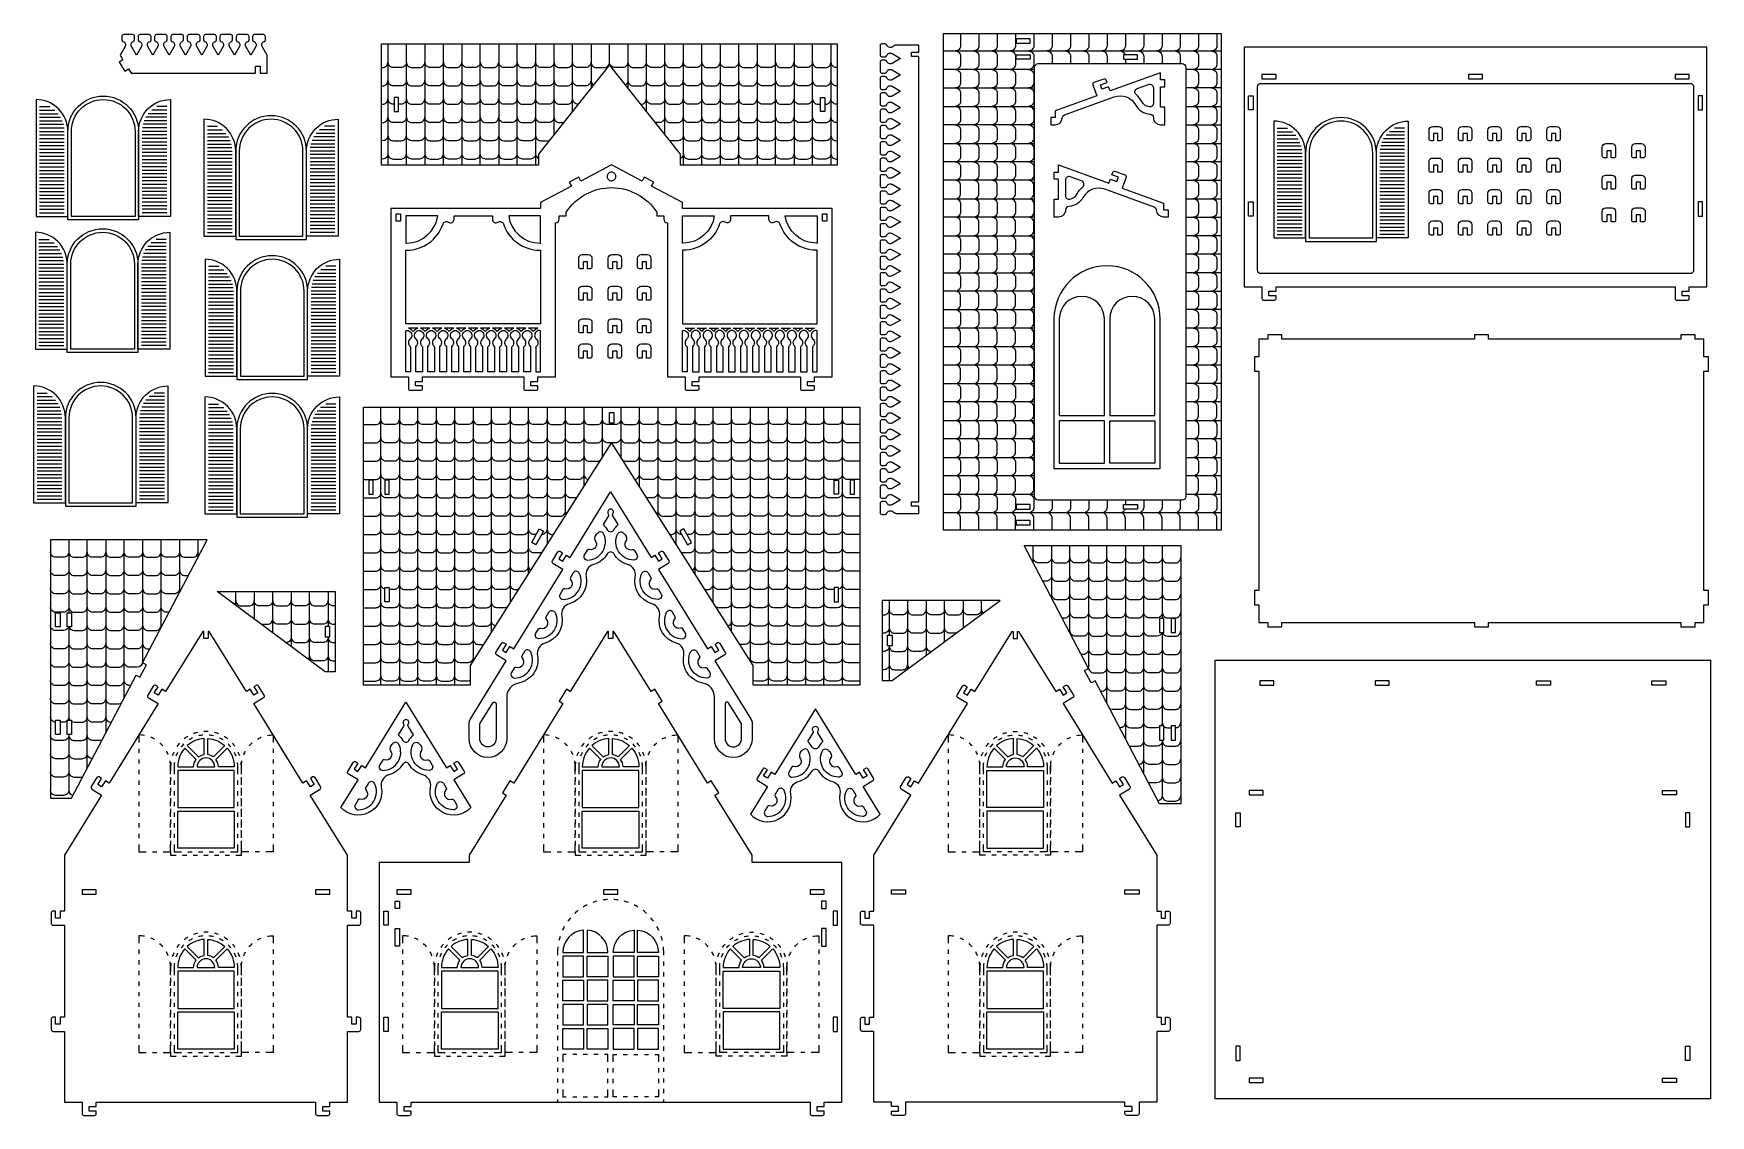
# Model space of a CAD drawing. Extents: x 2899 to 7450, y 515 to 3449.
import ezdxf

# ---------------------------------------------------------------- set-up
doc = ezdxf.new("R2010")
doc.units = 0
doc.header["$MEASUREMENT"] = 0
doc.layers.add('LAYER1', color=18, linetype='CONTINUOUS')

msp = doc.modelspace()

# ---------------------------------------------------------------- linework, layer by layer
at = {"layer": 'LAYER1'}
for points in [[(3134.1, 3390.2), (3141.8, 3377.7), (3131.6, 3371.4), (3146.7, 3346.9), (3156.9, 3353.2), (3164.6, 3340.8), (3501.9, 3340.8), (3501.9, 3360), (3513.9, 3360), (3513.9, 3340.8), (3533.1, 3340.8), (3533.1, 3390.1), (3519.7, 3413.4, -0.475677), (3525, 3427.3, 0.32375), (3528.3, 3431.8), (3528.3, 3440.9, 0.414214), (3523.5, 3445.7), (3498.4, 3445.7, 0.414214), (3493.6, 3440.9), (3493.6, 3431.8, 0.32375), (3496.9, 3427.3, -0.475677), (3502.2, 3413.4), (3488.8, 3390.1), (3475.4, 3413.4, -0.475677), (3480.7, 3427.3, 0.32375), (3484, 3431.8), (3484, 3440.9, 0.414214), (3479.2, 3445.7), (3454, 3445.7, 0.414214), (3449.2, 3440.9), (3449.2, 3431.8, 0.32375), (3452.5, 3427.3, -0.475677), (3457.8, 3413.4), (3444.4, 3390.1), (3431, 3413.4, -0.475677), (3436.3, 3427.3, 0.32375), (3439.6, 3431.8), (3439.6, 3440.9, 0.414214), (3434.8, 3445.7), (3409.7, 3445.7, 0.414214), (3404.9, 3440.9), (3404.9, 3431.8, 0.32375), (3408.2, 3427.3, -0.475677), (3413.5, 3413.4), (3400.1, 3390.1), (3386.7, 3413.4, -0.475677), (3392, 3427.3, 0.32375), (3395.3, 3431.8), (3395.3, 3440.9, 0.414214), (3390.5, 3445.7), (3365.4, 3445.7, 0.414214), (3360.6, 3440.9), (3360.6, 3431.8, 0.32375), (3363.9, 3427.3, -0.475677), (3369.2, 3413.4), (3355.8, 3390.1), (3342.4, 3413.4, -0.475677), (3347.7, 3427.3, 0.32375), (3351, 3431.8), (3351, 3440.9, 0.414214), (3346.2, 3445.7), (3321, 3445.7, 0.414214), (3316.2, 3440.9), (3316.2, 3431.8, 0.32375), (3319.5, 3427.3, -0.475677), (3324.8, 3413.4), (3311.4, 3390.1), (3298, 3413.4, -0.475677), (3303.3, 3427.3, 0.32375), (3306.6, 3431.8), (3306.6, 3440.9, 0.414214), (3301.8, 3445.7), (3276.7, 3445.7, 0.414214), (3271.9, 3440.9), (3271.9, 3431.8, 0.32375), (3275.2, 3427.3, -0.475677), (3280.5, 3413.4), (3267.1, 3390.1), (3253.7, 3413.4, -0.475677), (3259, 3427.3, 0.32375), (3262.3, 3431.8), (3262.3, 3440.9, 0.414214), (3257.5, 3445.7), (3232.4, 3445.7, 0.414214), (3227.6, 3440.9), (3227.6, 3431.8, 0.32375), (3230.9, 3427.3, -0.475677), (3236.2, 3413.4), (3222.8, 3390.1), (3209.4, 3413.4, -0.475677), (3214.7, 3427.3, 0.32375), (3218, 3431.8), (3218, 3440.9, 0.414214), (3213.2, 3445.7), (3188, 3445.7, 0.414214), (3183.2, 3440.9), (3183.2, 3431.8, 0.32375), (3186.5, 3427.3, -0.475677), (3191.8, 3413.4), (3178.4, 3390.1), (3165, 3413.4, -0.475677), (3170.3, 3427.3, 0.32375), (3173.6, 3431.8), (3173.6, 3440.9, 0.414214), (3168.8, 3445.7), (3143.7, 3445.7, 0.414214), (3138.9, 3440.9), (3138.9, 3431.8, 0.32375), (3142.2, 3427.3, -0.475677), (3147.5, 3413.4)], [(5228.9, 3412, -0.475677), (5215, 3417.3, 0.32375), (5210.4, 3420.6), (5201.4, 3420.6, 0.414214), (5196.6, 3415.8), (5196.6, 3390.7, 0.414214), (5201.4, 3385.9), (5210.4, 3385.9, 0.32375), (5215, 3389.2, -0.475677), (5228.9, 3394.5), (5252.1, 3381.1), (5228.9, 3367.7, -0.475677), (5215, 3373, 0.32375), (5210.4, 3376.3), (5201.4, 3376.3, 0.414214), (5196.6, 3371.5), (5196.6, 3346.4, 0.414214), (5201.4, 3341.6), (5210.4, 3341.6, 0.32375), (5215, 3344.9, -0.475677), (5228.9, 3350.2), (5252.1, 3336.8), (5228.9, 3323.4, -0.475677), (5215, 3328.7, 0.32375), (5210.4, 3332), (5201.4, 3332, 0.414214), (5196.6, 3327.2), (5196.6, 3302, 0.414214), (5201.4, 3297.2), (5210.4, 3297.2, 0.32375), (5215, 3300.5, -0.475677), (5228.9, 3305.8), (5252.1, 3292.4), (5228.9, 3279, -0.475677), (5215, 3284.3, 0.32375), (5210.4, 3287.6), (5201.4, 3287.6, 0.414214), (5196.6, 3282.8), (5196.6, 3257.7, 0.414214), (5201.4, 3252.9), (5210.4, 3252.9, 0.32375), (5215, 3256.2, -0.475677), (5228.9, 3261.5), (5252.1, 3248.1), (5228.9, 3234.7, -0.475677), (5215, 3240, 0.32375), (5210.4, 3243.3), (5201.4, 3243.3, 0.414214), (5196.6, 3238.5), (5196.6, 3213.4, 0.414214), (5201.4, 3208.6), (5210.4, 3208.6, 0.32375), (5215, 3211.8, -0.475677), (5228.9, 3217.2), (5252.1, 3203.8), (5228.9, 3190.3, -0.475677), (5215, 3195.7, 0.32375), (5210.4, 3199), (5201.4, 3199, 0.414214), (5196.6, 3194.2), (5196.6, 3169, 0.414214), (5201.4, 3164.2), (5210.4, 3164.2, 0.32375), (5215, 3167.5, -0.475677), (5228.9, 3172.8), (5252.1, 3159.4), (5228.9, 3146, -0.475677), (5215, 3151.3, 0.32375), (5210.4, 3154.6), (5201.4, 3154.6, 0.414214), (5196.6, 3149.8), (5196.6, 3124.7, 0.414214), (5201.4, 3119.9), (5210.4, 3119.9, 0.32375), (5215, 3123.2, -0.475677), (5228.9, 3128.5), (5252.1, 3115.1), (5228.9, 3101.7, -0.475677), (5215, 3107, 0.32375), (5210.4, 3110.3), (5201.4, 3110.3, 0.414214), (5196.6, 3105.5), (5196.6, 3080.3, 0.414214), (5201.4, 3075.5), (5210.4, 3075.5, 0.32375), (5215, 3078.8, -0.475677), (5228.9, 3084.1), (5252.1, 3070.7), (5228.9, 3057.3, -0.475677), (5215, 3062.6, 0.32375), (5210.4, 3065.9), (5201.4, 3065.9, 0.414214), (5196.6, 3061.1), (5196.6, 3036, 0.414214), (5201.4, 3031.2), (5210.4, 3031.2, 0.32375), (5215, 3034.5, -0.475677), (5228.9, 3039.8), (5252.1, 3026.4), (5228.9, 3013, -0.475677), (5215, 3018.3, 0.32375), (5210.4, 3021.6), (5201.4, 3021.6, 0.414214), (5196.6, 3016.8), (5196.6, 2991.7, 0.414214), (5201.4, 2986.9), (5210.4, 2986.9, 0.32375), (5215, 2990.2, -0.475677), (5228.9, 2995.5), (5252.1, 2982.1), (5228.9, 2968.7, -0.475677), (5215, 2974, 0.32375), (5210.4, 2977.3), (5201.4, 2977.3, 0.414214), (5196.6, 2972.5), (5196.6, 2947.3, 0.414214), (5201.4, 2942.5), (5210.4, 2942.5, 0.32375), (5215, 2945.8, -0.475677), (5228.9, 2951.1), (5252.1, 2937.7), (5228.9, 2924.3, -0.475677), (5215, 2929.6, 0.32375), (5210.4, 2932.9), (5201.4, 2932.9, 0.414214), (5196.6, 2928.1), (5196.6, 2903, 0.414214), (5201.4, 2898.2), (5210.4, 2898.2, 0.32375), (5215, 2901.5, -0.475677), (5228.9, 2906.8), (5252.1, 2893.4), (5228.9, 2880, -0.475677), (5215, 2885.3, 0.32375), (5210.4, 2888.6), (5201.4, 2888.6, 0.414214), (5196.6, 2883.8), (5196.6, 2858.7, 0.414214), (5201.4, 2853.9), (5210.4, 2853.9, 0.32375), (5215, 2857.2, -0.475677), (5228.9, 2862.5), (5252.1, 2849.1), (5228.9, 2835.7, -0.475677), (5215, 2841, 0.32375), (5210.4, 2844.3), (5201.4, 2844.3, 0.414214), (5196.6, 2839.5), (5196.6, 2814.3, 0.414214), (5201.4, 2809.5), (5210.4, 2809.5, 0.32375), (5215, 2812.8, -0.475677), (5228.9, 2818.1), (5252.1, 2804.7), (5228.9, 2791.3, -0.475677), (5215, 2796.6, 0.32375), (5210.4, 2799.9), (5201.4, 2799.9, 0.414214), (5196.6, 2795.1), (5196.6, 2770, 0.414214), (5201.4, 2765.2), (5210.4, 2765.2, 0.32375), (5215, 2768.5, -0.475677), (5228.9, 2773.8), (5252.1, 2760.4), (5228.9, 2747, -0.475677), (5215, 2752.3, 0.32375), (5210.4, 2755.6), (5201.4, 2755.6, 0.414214), (5196.6, 2750.8), (5196.6, 2725.7, 0.414214), (5201.4, 2720.9), (5210.4, 2720.9, 0.32375), (5215, 2724.2, -0.475677), (5228.9, 2729.5), (5252.1, 2716.1), (5228.9, 2702.6, -0.475677), (5215, 2708, 0.32375), (5210.4, 2711.3), (5201.4, 2711.3, 0.414214), (5196.6, 2706.5), (5196.6, 2681.3, 0.414214), (5201.4, 2676.5), (5210.4, 2676.5, 0.32375), (5215, 2679.8, -0.475677), (5228.9, 2685.1), (5252.1, 2671.7), (5228.9, 2658.3, -0.475677), (5215, 2663.6, 0.32375), (5210.4, 2666.9), (5201.4, 2666.9, 0.414214), (5196.6, 2662.1), (5196.6, 2637, 0.414214), (5201.4, 2632.2), (5210.4, 2632.2, 0.32375), (5215, 2635.5, -0.475677), (5228.9, 2640.8), (5252.1, 2627.4), (5228.9, 2614, -0.475677), (5215, 2619.3, 0.32375), (5210.4, 2622.6), (5201.4, 2622.6, 0.414214), (5196.6, 2617.8), (5196.6, 2592.6, 0.414214), (5201.4, 2587.8), (5210.4, 2587.8, 0.32375), (5215, 2591.1, -0.475677), (5228.9, 2596.5), (5252.1, 2583), (5228.9, 2569.6, -0.475677), (5215, 2575, 0.32375), (5210.4, 2578.2), (5201.4, 2578.2, 0.414214), (5196.6, 2573.4), (5196.6, 2548.3, 0.414214), (5201.4, 2543.5), (5210.4, 2543.5, 0.32375), (5215, 2546.8, -0.475677), (5228.9, 2552.1), (5252.1, 2538.7), (5228.9, 2525.3, -0.475677), (5215, 2530.6, 0.32375), (5210.4, 2533.9), (5201.4, 2533.9, 0.414214), (5196.6, 2529.1), (5196.6, 2504, 0.414214), (5201.4, 2499.2), (5210.4, 2499.2, 0.32375), (5215, 2502.5, -0.475677), (5228.9, 2507.8), (5252.1, 2494.4), (5228.9, 2481, -0.475677), (5215, 2486.3, 0.32375), (5210.4, 2489.6), (5201.4, 2489.6, 0.414214), (5196.6, 2484.8), (5196.6, 2459.6, 0.414214), (5201.4, 2454.8), (5210.4, 2454.8, 0.32375), (5215, 2458.1, -0.475677), (5228.9, 2463.4), (5252.1, 2450), (5228.9, 2436.6, -0.475677), (5215, 2441.9, 0.32375), (5210.4, 2445.2), (5201.4, 2445.2, 0.414214), (5196.6, 2440.4), (5196.6, 2415.3, 0.414214), (5201.4, 2410.5), (5210.4, 2410.5, 0.32375), (5215, 2413.8, -0.475677), (5228.9, 2419.1), (5252.1, 2405.7), (5228.9, 2392.3, -0.475677), (5215, 2397.6, 0.32375), (5210.4, 2400.9), (5201.4, 2400.9, 0.414214), (5196.6, 2396.1), (5196.6, 2371, 0.414214), (5201.4, 2366.2), (5210.4, 2366.2, 0.32375), (5215, 2369.5, -0.475677), (5228.9, 2374.8), (5252.1, 2361.4), (5228.9, 2348, -0.475677), (5215, 2353.3, 0.32375), (5210.4, 2356.6), (5201.4, 2356.6, 0.414214), (5196.6, 2351.8), (5196.6, 2326.6, 0.414214), (5201.4, 2321.8), (5210.4, 2321.8, 0.32375), (5215, 2325.1, -0.475677), (5228.9, 2330.4), (5252.1, 2317), (5228.9, 2303.6, -0.475677), (5215, 2308.9, 0.32375), (5210.4, 2312.2), (5201.4, 2312.2, 0.414214), (5196.6, 2307.4), (5196.6, 2282.3, 0.414214), (5201.4, 2277.5), (5210.4, 2277.5, 0.32375), (5215, 2280.8, -0.475677), (5228.9, 2286.1), (5252.1, 2272.7), (5228.9, 2259.3, -0.475677), (5215, 2264.6, 0.32375), (5210.4, 2267.9), (5201.4, 2267.9, 0.414214), (5196.6, 2263.1), (5196.6, 2238, 0.414214), (5201.4, 2233.2), (5210.4, 2233.2, 0.32375), (5215, 2236.5, -0.475677), (5228.9, 2241.8), (5252.1, 2228.4), (5228.9, 2215, -0.475677), (5215, 2220.3, 0.32375), (5210.4, 2223.6), (5201.4, 2223.6, 0.414214), (5196.6, 2218.8), (5196.6, 2193.6, 0.414214), (5201.4, 2188.8), (5210.4, 2188.8, 0.32375), (5215, 2192.1, -0.475677), (5228.9, 2197.4), (5252.1, 2184), (5228.9, 2170.6, -0.475677), (5215, 2175.9, 0.32375), (5210.4, 2179.2), (5201.4, 2179.2, 0.414214), (5196.6, 2174.4), (5196.6, 2149.3, 0.414214), (5201.4, 2144.5), (5210.4, 2144.5, 0.32375), (5215, 2147.8, -0.475677), (5228.9, 2153.1), (5237.4, 2148.2, 0.131652), (5239.8, 2147.5), (5301.4, 2147.5), (5301.4, 2166.7), (5282.2, 2166.7), (5282.2, 2178.7), (5301.4, 2178.7), (5301.4, 3386.4), (5282.2, 3386.4), (5282.2, 3398.4), (5301.4, 3398.4), (5301.4, 3417.6), (5239.8, 3417.6, 0.131652), (5237.4, 3417)], [(7440.3, 3411.6), (6184.6, 3411.6), (6184.6, 2761.6), (6232.6, 2761.6), (6232.6, 2730.4, 0.414214), (6237.4, 2725.6), (6266.2, 2725.6, 0.414214), (6271, 2730.4), (6271, 2737.6), (6251.8, 2737.6), (6251.8, 2749.6), (6271, 2749.6), (6271, 2761.6), (7353.9, 2761.6), (7353.9, 2730.4, 0.414214), (7358.7, 2725.6), (7387.5, 2725.6, 0.414214), (7392.3, 2730.4), (7392.3, 2737.6), (7373.1, 2737.6), (7373.1, 2749.6), (7392.3, 2749.6), (7392.3, 2761.6), (7440.3, 2761.6)], [(6026.2, 3357.4), (6026.2, 2192.9, -0.414214), (6016.6, 2183.3), (5625.6, 2183.3, -0.414214), (5616, 2192.9), (5616, 3357.4, -0.414214), (5625.6, 3367), (6016.6, 3367, -0.414214)], [(5810, 3322.5, 0.414214), (5803.8, 3325.4), (5776.7, 3315.6, 0.414214), (5773.8, 3309.4), (5784.4, 3280.1), (5671.7, 3239.3), (5671.7, 3220.6), (5659.7, 3220.6), (5659.7, 3201.4), (5671.7, 3201.4, 0.3991), (5690.9, 3219.6, -0.301728), (5697.2, 3228.1), (5831.8, 3276.8, -0.36851), (5890.1, 3254.9, 0.256171), (5929.1, 3230.2, -0.396051), (5938.1, 3220.6, 0.414214), (5957.3, 3201.4), (5969.3, 3201.4), (5969.3, 3249.4), (5957.3, 3249.4), (5957.3, 3304.1), (5969.3, 3304.1), (5969.3, 3323.3), (5957.3, 3323.3), (5957.3, 3342.5), (5820.6, 3293.1), (5816.5, 3304.4), (5798.4, 3297.9), (5794.3, 3309.2), (5812.4, 3315.7)], [(3184.3, 3183.3), (3184.3, 2943.3), (2992.3, 2943.3), (2992.3, 3183.3, -1)], [(5938.1, 3301.5), (5938.1, 3259.2, -0.470475), (5926.7, 3249.8, -0.222915), (5906.9, 3264.2, 0.091524), (5891.4, 3283, -0.57735), (5894.3, 3299.4), (5925.2, 3310.5, -0.519833)], [(7404.3, 3304), (7404.3, 2807.2, -0.414214), (7394.7, 2797.6), (6230.2, 2797.6, -0.414214), (6220.6, 2807.2), (6220.6, 3304, -0.414214), (6230.2, 3313.6), (7394.7, 3313.6, -0.414214)], [(2905.9, 2952.9), (2992.3, 2952.9), (2992.3, 3183.3, 0.414214), (2905.9, 3269.7)], [(3174.7, 3183.3), (3174.7, 2952.9), (3001.9, 2952.9), (3001.9, 3183.3, -1)], [(3270.7, 2952.9), (3184.3, 2952.9), (3184.3, 3183.3, -0.414214), (3270.7, 3269.7)], [(3361.5, 2899.5), (3447.9, 2899.5), (3447.9, 3129.9, 0.414214), (3361.5, 3216.3)], [(3447.9, 3129.9), (3447.9, 2889.9), (3639.9, 2889.9), (3639.9, 3129.9, 1)], [(3457.5, 3129.9), (3457.5, 2899.5), (3630.3, 2899.5), (3630.3, 3129.9, 1)], [(3726.3, 2899.5), (3639.9, 2899.5), (3639.9, 3129.9, -0.414214), (3726.3, 3216.3)], [(6264.9, 2894.3), (6351.3, 2894.3), (6351.3, 3124.7, 0.414214), (6264.9, 3211.1)], [(6351.3, 3124.7), (6351.3, 2884.7), (6543.3, 2884.7), (6543.3, 3124.7, 1)], [(6360.9, 3124.7), (6360.9, 2894.3), (6533.7, 2894.3), (6533.7, 3124.7, 1)], [(6629.7, 2894.3), (6543.3, 2894.3), (6543.3, 3124.7, -0.414214), (6629.7, 3211.1)], [(6686.2, 3162.8), (6686.2, 3186.8, -0.414214), (6695.8, 3196.4), (6712.6, 3196.4, -0.414214), (6722.2, 3186.8), (6722.2, 3162.8, -0.414214), (6717.4, 3158), (6710.2, 3158), (6710.2, 3177.2), (6698.2, 3177.2), (6698.2, 3158), (6691, 3158, -0.414214)], [(6766.2, 3162.8), (6766.2, 3186.8, -0.414214), (6775.8, 3196.4), (6792.6, 3196.4, -0.414214), (6802.2, 3186.8), (6802.2, 3162.8, -0.414214), (6797.4, 3158), (6790.2, 3158), (6790.2, 3177.2), (6778.2, 3177.2), (6778.2, 3158), (6771, 3158, -0.414214)], [(6846.2, 3162.8), (6846.2, 3186.8, -0.414214), (6855.8, 3196.4), (6872.6, 3196.4, -0.414214), (6882.2, 3186.8), (6882.2, 3162.8, -0.414214), (6877.4, 3158), (6870.2, 3158), (6870.2, 3177.2), (6858.2, 3177.2), (6858.2, 3158), (6851, 3158, -0.414214)], [(6926.2, 3162.8), (6926.2, 3186.8, -0.414214), (6935.8, 3196.4), (6952.6, 3196.4, -0.414214), (6962.2, 3186.8), (6962.2, 3162.8, -0.414214), (6957.4, 3158), (6950.2, 3158), (6950.2, 3177.2), (6938.2, 3177.2), (6938.2, 3158), (6931, 3158, -0.414214)], [(7006.2, 3162.8), (7006.2, 3186.8, -0.414214), (7015.8, 3196.4), (7032.6, 3196.4, -0.414214), (7042.2, 3186.8), (7042.2, 3162.8, -0.414214), (7037.4, 3158), (7030.2, 3158), (7030.2, 3177.2), (7018.2, 3177.2), (7018.2, 3158), (7011, 3158, -0.414214)], [(7156.4, 3116.5), (7156.4, 3140.5, -0.414214), (7166, 3150.1), (7182.8, 3150.1, -0.414214), (7192.4, 3140.5), (7192.4, 3116.5, -0.414214), (7187.6, 3111.7), (7180.4, 3111.7), (7180.4, 3130.9), (7168.4, 3130.9), (7168.4, 3111.7), (7161.2, 3111.7, -0.414214)], [(7236.4, 3116.5), (7236.4, 3140.5, -0.414214), (7246, 3150.1), (7262.8, 3150.1, -0.414214), (7272.4, 3140.5), (7272.4, 3116.5, -0.414214), (7267.6, 3111.7), (7260.4, 3111.7), (7260.4, 3130.9), (7248.4, 3130.9), (7248.4, 3111.7), (7241.2, 3111.7, -0.414214)], [(6686.2, 3077.5), (6686.2, 3101.5, -0.414214), (6695.8, 3111.1), (6712.6, 3111.1, -0.414214), (6722.2, 3101.5), (6722.2, 3077.5, -0.414214), (6717.4, 3072.7), (6710.2, 3072.7), (6710.2, 3091.9), (6698.2, 3091.9), (6698.2, 3072.7), (6691, 3072.7, -0.414214)], [(6766.2, 3077.5), (6766.2, 3101.5, -0.414214), (6775.8, 3111.1), (6792.6, 3111.1, -0.414214), (6802.2, 3101.5), (6802.2, 3077.5, -0.414214), (6797.4, 3072.7), (6790.2, 3072.7), (6790.2, 3091.9), (6778.2, 3091.9), (6778.2, 3072.7), (6771, 3072.7, -0.414214)], [(6846.2, 3077.5), (6846.2, 3101.5, -0.414214), (6855.8, 3111.1), (6872.6, 3111.1, -0.414214), (6882.2, 3101.5), (6882.2, 3077.5, -0.414214), (6877.4, 3072.7), (6870.2, 3072.7), (6870.2, 3091.9), (6858.2, 3091.9), (6858.2, 3072.7), (6851, 3072.7, -0.414214)], [(6926.2, 3077.5), (6926.2, 3101.5, -0.414214), (6935.8, 3111.1), (6952.6, 3111.1, -0.414214), (6962.2, 3101.5), (6962.2, 3077.5, -0.414214), (6957.4, 3072.7), (6950.2, 3072.7), (6950.2, 3091.9), (6938.2, 3091.9), (6938.2, 3072.7), (6931, 3072.7, -0.414214)], [(7006.2, 3077.5), (7006.2, 3101.5, -0.414214), (7015.8, 3111.1), (7032.6, 3111.1, -0.414214), (7042.2, 3101.5), (7042.2, 3077.5, -0.414214), (7037.4, 3072.7), (7030.2, 3072.7), (7030.2, 3091.9), (7018.2, 3091.9), (7018.2, 3072.7), (7011, 3072.7, -0.414214)], [(4316.1, 2758.3), (4316.1, 2935.4, 0.414214), (4325.7, 2945), (4325.7, 2954.6), (4344.9, 2954.6), (4344.9, 2964.2, -0.542632), (4590.4, 2964.2), (4590.4, 2954.6), (4609.6, 2954.6), (4609.6, 2945, 0.414214), (4619.2, 2935.4), (4619.2, 2758.3), (4619.2, 2517.3), (4667.2, 2517.3), (4667.2, 2486.1, 0.414214), (4672, 2481.3), (4700.8, 2481.3, 0.414214), (4705.6, 2486.1), (4705.6, 2493.3), (4686.4, 2493.3), (4686.4, 2505.3), (4705.6, 2505.3), (4705.6, 2517.3), (4980.3, 2517.3), (4980.3, 2486.1, 0.414214), (4985.1, 2481.3), (5013.9, 2481.3, 0.414214), (5018.7, 2486.1), (5018.7, 2493.3), (4999.5, 2493.3), (4999.5, 2505.3), (5018.7, 2505.3), (5018.7, 2517.3), (5066.7, 2517.3), (5066.7, 2758.3), (5066.7, 2973.8), (4660, 2973.8), (4660, 2990.9), (4576.6, 3035), (4582.2, 3045.6), (4556.7, 3059.1), (4551.1, 3048.5), (4467.7, 3092.6), (4384.2, 3048.5), (4378.6, 3059.1), (4353.1, 3045.6), (4358.8, 3035), (4275.3, 2990.9), (4275.3, 2973.8), (3868.6, 2973.8), (3868.6, 2758.3), (3868.6, 2517.3), (3916.6, 2517.3), (3916.6, 2486.1, 0.414214), (3921.4, 2481.3), (3950.2, 2481.3, 0.414214), (3955, 2486.1), (3955, 2493.3), (3935.8, 2493.3), (3935.8, 2505.3), (3955, 2505.3), (3955, 2517.3), (4229.7, 2517.3), (4229.7, 2486.1, 0.414214), (4234.5, 2481.3), (4263.3, 2481.3, 0.414214), (4268.1, 2486.1), (4268.1, 2493.3), (4248.9, 2493.3), (4248.9, 2505.3), (4268.1, 2505.3), (4268.1, 2517.3), (4316.1, 2517.3)], [(4467.7, 3072.6, 0.414214), (4456, 3060.9, 0.414214), (4467.7, 3049.2, 0.414214), (4479.4, 3060.9, 0.414214)], [(5827.9, 3072.2, -0.414214), (5834, 3075.1), (5861.1, 3065.3, -0.414214), (5864, 3059.1), (5853.4, 3029.8), (5966.1, 2989), (5966.1, 2970.3), (5978.1, 2970.3), (5978.1, 2951.1), (5966.1, 2951.1, -0.3991), (5947, 2969.3, 0.301728), (5940.6, 2977.8), (5806.1, 3026.5, 0.36851), (5747.8, 3004.6, -0.256171), (5708.7, 2979.9, 0.396051), (5699.7, 2970.3, -0.414214), (5680.5, 2951.1), (5668.5, 2951.1), (5668.5, 2999.1), (5680.5, 2999.1), (5680.5, 3053.8), (5668.5, 3053.8), (5668.5, 3073), (5680.5, 3073), (5680.5, 3092.2), (5817.3, 3042.8), (5821.4, 3054.1), (5839.4, 3047.6), (5843.5, 3058.9), (5825.5, 3065.4)], [(5699.7, 3051.2), (5699.7, 3008.9, 0.470475), (5711.1, 2999.5, 0.222915), (5731, 3013.9, -0.091524), (5746.4, 3032.7, 0.57735), (5743.5, 3049.1), (5712.6, 3060.2, 0.519833)], [(7156.4, 3031.1), (7156.4, 3055.1, -0.414214), (7166, 3064.7), (7182.8, 3064.7, -0.414214), (7192.4, 3055.1), (7192.4, 3031.1, -0.414214), (7187.6, 3026.3), (7180.4, 3026.3), (7180.4, 3045.5), (7168.4, 3045.5), (7168.4, 3026.3), (7161.2, 3026.3, -0.414214)], [(7236.4, 3031.1), (7236.4, 3055.1, -0.414214), (7246, 3064.7), (7262.8, 3064.7, -0.414214), (7272.4, 3055.1), (7272.4, 3031.1, -0.414214), (7267.6, 3026.3), (7260.4, 3026.3), (7260.4, 3045.5), (7248.4, 3045.5), (7248.4, 3026.3), (7241.2, 3026.3, -0.414214)], [(6686.2, 2992.1), (6686.2, 3016.1, -0.414214), (6695.8, 3025.7), (6712.6, 3025.7, -0.414214), (6722.2, 3016.1), (6722.2, 2992.1, -0.414214), (6717.4, 2987.3), (6710.2, 2987.3), (6710.2, 3006.5), (6698.2, 3006.5), (6698.2, 2987.3), (6691, 2987.3, -0.414214)], [(6766.2, 2992.1), (6766.2, 3016.1, -0.414214), (6775.8, 3025.7), (6792.6, 3025.7, -0.414214), (6802.2, 3016.1), (6802.2, 2992.1, -0.414214), (6797.4, 2987.3), (6790.2, 2987.3), (6790.2, 3006.5), (6778.2, 3006.5), (6778.2, 2987.3), (6771, 2987.3, -0.414214)], [(6846.2, 2992.1), (6846.2, 3016.1, -0.414214), (6855.8, 3025.7), (6872.6, 3025.7, -0.414214), (6882.2, 3016.1), (6882.2, 2992.1, -0.414214), (6877.4, 2987.3), (6870.2, 2987.3), (6870.2, 3006.5), (6858.2, 3006.5), (6858.2, 2987.3), (6851, 2987.3, -0.414214)], [(6926.2, 2992.1), (6926.2, 3016.1, -0.414214), (6935.8, 3025.7), (6952.6, 3025.7, -0.414214), (6962.2, 3016.1), (6962.2, 2992.1, -0.414214), (6957.4, 2987.3), (6950.2, 2987.3), (6950.2, 3006.5), (6938.2, 3006.5), (6938.2, 2987.3), (6931, 2987.3, -0.414214)], [(7006.2, 2992.1), (7006.2, 3016.1, -0.414214), (7015.8, 3025.7), (7032.6, 3025.7, -0.414214), (7042.2, 3016.1), (7042.2, 2992.1, -0.414214), (7037.4, 2987.3), (7030.2, 2987.3), (7030.2, 3006.5), (7018.2, 3006.5), (7018.2, 2987.3), (7011, 2987.3, -0.414214)], [(7156.4, 2942.5), (7156.4, 2966.5, -0.414214), (7166, 2976.1), (7182.8, 2976.1, -0.414214), (7192.4, 2966.5), (7192.4, 2942.5, -0.414214), (7187.6, 2937.7), (7180.4, 2937.7), (7180.4, 2956.9), (7168.4, 2956.9), (7168.4, 2937.7), (7161.2, 2937.7, -0.414214)], [(7236.4, 2942.5), (7236.4, 2966.5, -0.414214), (7246, 2976.1), (7262.8, 2976.1, -0.414214), (7272.4, 2966.5), (7272.4, 2942.5, -0.414214), (7267.6, 2937.7), (7260.4, 2937.7), (7260.4, 2956.9), (7248.4, 2956.9), (7248.4, 2937.7), (7241.2, 2937.7, -0.414214)], [(3182.7, 2823.3), (3182.7, 2583.3), (2990.7, 2583.3), (2990.7, 2823.3, -1)], [(3911.6, 2880.4, 0.376684), (3996.1, 2954.6), (3909.4, 2954.6), (3909.4, 2880.4)], [(3909.4, 2758.3), (3909.4, 2861.2), (3911.6, 2861.2, 0.322075), (4010.5, 2932.3, -0.501769), (4025.2, 2937.1, 0.607857), (4040.3, 2945), (4040.3, 2954.6), (4144.4, 2954.6), (4144.4, 2945, 0.607857), (4159.6, 2937.1, -0.501769), (4174.2, 2932.3, 0.322075), (4273.1, 2861.2), (4275.3, 2861.2), (4275.3, 2758.3), (4275.3, 2661.3), (3909.4, 2661.3)], [(4275.3, 2880.4), (4275.3, 2954.6), (4188.7, 2954.6, 0.376684), (4273.1, 2880.4)], [(4660, 2880.4), (4660, 2954.6), (4746.7, 2954.6, -0.376684), (4662.2, 2880.4)], [(4660, 2758.3), (4660, 2661.3), (5025.9, 2661.3), (5025.9, 2758.3), (5025.9, 2861.2), (5023.7, 2861.2, -0.322075), (4924.8, 2932.3, 0.501769), (4910.2, 2937.1, -0.607857), (4895, 2945), (4895, 2954.6), (4790.9, 2954.6), (4790.9, 2945, -0.607857), (4775.8, 2937.1, 0.501769), (4761.1, 2932.3, -0.322075), (4662.2, 2861.2), (4660, 2861.2)], [(5023.7, 2880.4, -0.376684), (4939.3, 2954.6), (5025.9, 2954.6), (5025.9, 2880.4)], [(6686.2, 2906.8), (6686.2, 2930.8, -0.414214), (6695.8, 2940.4), (6712.6, 2940.4, -0.414214), (6722.2, 2930.8), (6722.2, 2906.8, -0.414214), (6717.4, 2902), (6710.2, 2902), (6710.2, 2921.2), (6698.2, 2921.2), (6698.2, 2902), (6691, 2902, -0.414214)], [(6766.2, 2906.8), (6766.2, 2930.8, -0.414214), (6775.8, 2940.4), (6792.6, 2940.4, -0.414214), (6802.2, 2930.8), (6802.2, 2906.8, -0.414214), (6797.4, 2902), (6790.2, 2902), (6790.2, 2921.2), (6778.2, 2921.2), (6778.2, 2902), (6771, 2902, -0.414214)], [(6846.2, 2906.8), (6846.2, 2930.8, -0.414214), (6855.8, 2940.4), (6872.6, 2940.4, -0.414214), (6882.2, 2930.8), (6882.2, 2906.8, -0.414214), (6877.4, 2902), (6870.2, 2902), (6870.2, 2921.2), (6858.2, 2921.2), (6858.2, 2902), (6851, 2902, -0.414214)], [(6926.2, 2906.8), (6926.2, 2930.8, -0.414214), (6935.8, 2940.4), (6952.6, 2940.4, -0.414214), (6962.2, 2930.8), (6962.2, 2906.8, -0.414214), (6957.4, 2902), (6950.2, 2902), (6950.2, 2921.2), (6938.2, 2921.2), (6938.2, 2902), (6931, 2902, -0.414214)], [(7006.2, 2906.8), (7006.2, 2930.8, -0.414214), (7015.8, 2940.4), (7032.6, 2940.4, -0.414214), (7042.2, 2930.8), (7042.2, 2906.8, -0.414214), (7037.4, 2902), (7030.2, 2902), (7030.2, 2921.2), (7018.2, 2921.2), (7018.2, 2902), (7011, 2902, -0.414214)], [(2904.3, 2592.9), (2990.7, 2592.9), (2990.7, 2823.3, 0.414214), (2904.3, 2909.7)], [(3173.1, 2823.3), (3173.1, 2592.9), (3000.3, 2592.9), (3000.3, 2823.3, -1)], [(3269.1, 2592.9), (3182.7, 2592.9), (3182.7, 2823.3, -0.414214), (3269.1, 2909.7)], [(3364.7, 2519.8), (3451.1, 2519.8), (3451.1, 2750.2, 0.414214), (3364.7, 2836.6)], [(3451.1, 2750.2), (3451.1, 2510.2), (3643.1, 2510.2), (3643.1, 2750.2, 1)], [(3460.7, 2750.2), (3460.7, 2519.8), (3633.5, 2519.8), (3633.5, 2750.2, 1)], [(3729.5, 2519.8), (3643.1, 2519.8), (3643.1, 2750.2, -0.414214), (3729.5, 2836.6)], [(4378.6, 2815.5), (4378.6, 2839.5, -0.414214), (4388.2, 2849.1), (4405, 2849.1, -0.414214), (4414.6, 2839.5), (4414.6, 2815.5, -0.414214), (4409.8, 2810.7), (4402.6, 2810.7), (4402.6, 2829.9), (4390.6, 2829.9), (4390.6, 2810.7), (4383.4, 2810.7, -0.414214)], [(4458.6, 2815.5), (4458.6, 2839.5, -0.414214), (4468.2, 2849.1), (4485, 2849.1, -0.414214), (4494.6, 2839.5), (4494.6, 2815.5, -0.414214), (4489.8, 2810.7), (4482.6, 2810.7), (4482.6, 2829.9), (4470.6, 2829.9), (4470.6, 2810.7), (4463.4, 2810.7, -0.414214)], [(4538.6, 2815.5), (4538.6, 2839.5, -0.414214), (4548.2, 2849.1), (4565, 2849.1, -0.414214), (4574.6, 2839.5), (4574.6, 2815.5, -0.414214), (4569.8, 2810.7), (4562.6, 2810.7), (4562.6, 2829.9), (4550.6, 2829.9), (4550.6, 2810.7), (4543.4, 2810.7, -0.414214)], [(5956.4, 2269.1), (5956.4, 2674.8, 1), (5668.4, 2674.8), (5668.4, 2269.1)], [(4378.6, 2730.1), (4378.6, 2754.1, -0.414214), (4388.2, 2763.7), (4405, 2763.7, -0.414214), (4414.6, 2754.1), (4414.6, 2730.1, -0.414214), (4409.8, 2725.3), (4402.6, 2725.3), (4402.6, 2744.5), (4390.6, 2744.5), (4390.6, 2725.3), (4383.4, 2725.3, -0.414214)], [(4458.6, 2730.1), (4458.6, 2754.1, -0.414214), (4468.2, 2763.7), (4485, 2763.7, -0.414214), (4494.6, 2754.1), (4494.6, 2730.1, -0.414214), (4489.8, 2725.3), (4482.6, 2725.3), (4482.6, 2744.5), (4470.6, 2744.5), (4470.6, 2725.3), (4463.4, 2725.3, -0.414214)], [(4538.6, 2730.1), (4538.6, 2754.1, -0.414214), (4548.2, 2763.7), (4565, 2763.7, -0.414214), (4574.6, 2754.1), (4574.6, 2730.1, -0.414214), (4569.8, 2725.3), (4562.6, 2725.3), (4562.6, 2744.5), (4550.6, 2744.5), (4550.6, 2725.3), (4543.4, 2725.3, -0.414214)], [(5682.8, 2674.8), (5682.8, 2413.1), (5805.2, 2413.1), (5805.2, 2674.8, 1)], [(5819.6, 2674.8), (5819.6, 2413.1), (5942, 2413.1), (5942, 2674.8, 1)], [(3909.4, 2642.8, -0.065439), (3913, 2643.6, -0.466916), (3925.2, 2625.9, -0.158726), (3921.9, 2621, 0.487801), (3922.1, 2599.2), (3922.1, 2531.7), (3909.4, 2531.7)], [(3942, 2649.8), (3916.6, 2649.8, -0.196954), (3929.3, 2640.6, -0.196954)], [(3933.4, 2625.9, -0.466916), (3945.6, 2643.6, -0.466916), (3957.8, 2625.9, -0.158726), (3954.5, 2621, 0.487801), (3954.7, 2599.2), (3954.7, 2531.7), (3936.5, 2531.7), (3936.5, 2599.2, 0.487801), (3936.7, 2621, -0.158726)], [(3974.6, 2649.8), (3949.2, 2649.8, -0.196954), (3961.9, 2640.6, -0.196954)], [(3966, 2625.9, -0.466916), (3978.2, 2643.6, -0.466916), (3990.4, 2625.9, -0.158726), (3987.1, 2621, 0.487801), (3987.3, 2599.2), (3987.3, 2531.7), (3969.1, 2531.7), (3969.1, 2599.2, 0.487801), (3969.3, 2621, -0.158726)], [(3994.5, 2640.6, -0.196954), (4007.3, 2649.8), (3981.8, 2649.8, -0.196954)], [(3998.6, 2625.9, -0.466916), (4010.8, 2643.6, -0.466916), (4023, 2625.9, -0.158726), (4019.7, 2621, 0.487801), (4019.9, 2599.2), (4019.9, 2531.7), (4001.7, 2531.7), (4001.7, 2599.2, 0.487801), (4001.9, 2621, -0.158726)], [(4039.9, 2649.8), (4014.4, 2649.8, -0.196954), (4027.1, 2640.6, -0.196954)], [(4031.2, 2625.9, -0.466916), (4043.4, 2643.6, -0.466916), (4055.6, 2625.9, -0.158726), (4052.4, 2621, 0.487801), (4052.5, 2599.2), (4052.5, 2531.7), (4034.3, 2531.7), (4034.3, 2599.2, 0.487801), (4034.5, 2621, -0.158726)], [(4072.5, 2649.8), (4047, 2649.8, -0.196954), (4059.7, 2640.6, -0.196954)], [(4063.9, 2625.9, -0.466916), (4076.1, 2643.6, -0.466916), (4088.3, 2625.9, -0.158726), (4085, 2621, 0.487801), (4085.2, 2599.2), (4085.2, 2531.7), (4066.9, 2531.7), (4066.9, 2599.2, 0.487801), (4067.1, 2621, -0.158726)], [(4105.1, 2649.8), (4079.6, 2649.8, -0.196954), (4092.4, 2640.6, -0.196954)], [(4096.5, 2625.9, -0.466916), (4108.7, 2643.6, -0.466916), (4120.9, 2625.9, -0.158726), (4117.6, 2621, 0.487801), (4117.8, 2599.2), (4117.8, 2531.7), (4099.6, 2531.7), (4099.6, 2599.2, 0.487801), (4099.8, 2621, -0.158726)], [(4125, 2640.6, -0.196954), (4137.7, 2649.8), (4112.2, 2649.8, -0.196954)], [(4129.1, 2625.9, -0.466916), (4141.3, 2643.6, -0.466916), (4153.5, 2625.9, -0.158726), (4150.2, 2621, 0.487801), (4150.4, 2599.2), (4150.4, 2531.7), (4132.2, 2531.7), (4132.2, 2599.2, 0.487801), (4132.4, 2621, -0.158726)], [(4170.3, 2649.8), (4144.9, 2649.8, -0.196954), (4157.6, 2640.6, -0.196954)], [(4161.7, 2625.9, -0.466916), (4173.9, 2643.6, -0.466916), (4186.1, 2625.9, -0.158726), (4182.8, 2621, 0.487801), (4183, 2599.2), (4183, 2531.7), (4164.8, 2531.7), (4164.8, 2599.2, 0.487801), (4165, 2621, -0.158726)], [(4190.2, 2640.6, -0.196954), (4202.9, 2649.8), (4177.5, 2649.8, -0.196954)], [(4194.3, 2625.9, -0.466916), (4206.5, 2643.6, -0.466916), (4218.7, 2625.9, -0.158726), (4215.4, 2621, 0.487801), (4215.6, 2599.2), (4215.6, 2531.7), (4197.4, 2531.7), (4197.4, 2599.2, 0.487801), (4197.6, 2621, -0.158726)], [(4235.6, 2649.8), (4210.1, 2649.8, -0.196954), (4222.8, 2640.6, -0.196954)], [(4226.9, 2625.9, -0.466916), (4239.1, 2643.6, -0.466916), (4251.3, 2625.9, -0.158726), (4248.1, 2621, 0.487801), (4248.2, 2599.2), (4248.2, 2531.7), (4230, 2531.7), (4230, 2599.2, 0.487801), (4230.2, 2621, -0.158726)], [(4268.2, 2649.8), (4242.7, 2649.8, -0.196954), (4255.4, 2640.6, -0.196954)], [(4275.3, 2642.8, 0.065439), (4271.7, 2643.6, 0.466916), (4259.5, 2625.9, 0.158726), (4262.8, 2621, -0.487801), (4262.6, 2599.2), (4262.6, 2531.7), (4275.3, 2531.7)], [(4378.6, 2641.5), (4378.6, 2665.5, -0.414214), (4388.2, 2675.1), (4405, 2675.1, -0.414214), (4414.6, 2665.5), (4414.6, 2641.5, -0.414214), (4409.8, 2636.7), (4402.6, 2636.7), (4402.6, 2655.9), (4390.6, 2655.9), (4390.6, 2636.7), (4383.4, 2636.7, -0.414214)], [(4458.6, 2641.5), (4458.6, 2665.5, -0.414214), (4468.2, 2675.1), (4485, 2675.1, -0.414214), (4494.6, 2665.5), (4494.6, 2641.5, -0.414214), (4489.8, 2636.7), (4482.6, 2636.7), (4482.6, 2655.9), (4470.6, 2655.9), (4470.6, 2636.7), (4463.4, 2636.7, -0.414214)], [(4538.6, 2641.5), (4538.6, 2665.5, -0.414214), (4548.2, 2675.1), (4565, 2675.1, -0.414214), (4574.6, 2665.5), (4574.6, 2641.5, -0.414214), (4569.8, 2636.7), (4562.6, 2636.7), (4562.6, 2655.9), (4550.6, 2655.9), (4550.6, 2636.7), (4543.4, 2636.7, -0.414214)], [(4660, 2642.8, -0.065439), (4663.6, 2643.6, -0.466916), (4675.8, 2625.9, -0.158726), (4672.5, 2621, 0.487801), (4672.7, 2599.2), (4672.7, 2531.7), (4660, 2531.7)], [(4667.2, 2649.8), (4692.6, 2649.8, 0.196954), (4679.9, 2640.6, 0.196954)], [(4708.4, 2625.9, 0.466916), (4696.2, 2643.6, 0.466916), (4684, 2625.9, 0.158726), (4687.3, 2621, -0.487801), (4687.1, 2599.2), (4687.1, 2531.7), (4705.3, 2531.7), (4705.3, 2599.2, -0.487801), (4705.1, 2621, 0.158726)], [(4699.8, 2649.8), (4725.2, 2649.8, 0.196954), (4712.5, 2640.6, 0.196954)], [(4741, 2625.9, 0.466916), (4728.8, 2643.6, 0.466916), (4716.6, 2625.9, 0.158726), (4719.9, 2621, -0.487801), (4719.7, 2599.2), (4719.7, 2531.7), (4737.9, 2531.7), (4737.9, 2599.2, -0.487801), (4737.7, 2621, 0.158726)], [(4745.1, 2640.6, 0.196954), (4732.4, 2649.8), (4757.9, 2649.8, 0.196954)], [(4773.6, 2625.9, 0.466916), (4761.4, 2643.6, 0.466916), (4749.2, 2625.9, 0.158726), (4752.5, 2621, -0.487801), (4752.3, 2599.2), (4752.3, 2531.7), (4770.5, 2531.7), (4770.5, 2599.2, -0.487801), (4770.3, 2621, 0.158726)], [(4765, 2649.8), (4790.5, 2649.8, 0.196954), (4777.7, 2640.6, 0.196954)], [(4806.2, 2625.9, 0.466916), (4794, 2643.6, 0.466916), (4781.8, 2625.9, 0.158726), (4785.1, 2621, -0.487801), (4784.9, 2599.2), (4784.9, 2531.7), (4803.1, 2531.7), (4803.1, 2599.2, -0.487801), (4803, 2621, 0.158726)], [(4810.3, 2640.6, 0.196954), (4797.6, 2649.8), (4823.1, 2649.8, 0.196954)], [(4838.9, 2625.9, 0.466916), (4826.7, 2643.6, 0.466916), (4814.5, 2625.9, 0.158726), (4817.7, 2621, -0.487801), (4817.5, 2599.2), (4817.5, 2531.7), (4835.8, 2531.7), (4835.8, 2599.2, -0.487801), (4835.6, 2621, 0.158726)], [(4830.2, 2649.8), (4855.7, 2649.8, 0.196954), (4843, 2640.6, 0.196954)], [(4871.5, 2625.9, 0.466916), (4859.3, 2643.6, 0.466916), (4847.1, 2625.9, 0.158726), (4850.3, 2621, -0.487801), (4850.2, 2599.2), (4850.2, 2531.7), (4868.4, 2531.7), (4868.4, 2599.2, -0.487801), (4868.2, 2621, 0.158726)], [(4862.8, 2649.8), (4888.3, 2649.8, 0.196954), (4875.6, 2640.6, 0.196954)], [(4904.1, 2625.9, 0.466916), (4891.9, 2643.6, 0.466916), (4879.7, 2625.9, 0.158726), (4883, 2621, -0.487801), (4882.8, 2599.2), (4882.8, 2531.7), (4901, 2531.7), (4901, 2599.2, -0.487801), (4900.8, 2621, 0.158726)], [(4895.5, 2649.8), (4920.9, 2649.8, 0.196954), (4908.2, 2640.6, 0.196954)], [(4936.7, 2625.9, 0.466916), (4924.5, 2643.6, 0.466916), (4912.3, 2625.9, 0.158726), (4915.6, 2621, -0.487801), (4915.4, 2599.2), (4915.4, 2531.7), (4933.6, 2531.7), (4933.6, 2599.2, -0.487801), (4933.4, 2621, 0.158726)], [(4940.8, 2640.6, 0.196954), (4928.1, 2649.8), (4953.5, 2649.8, 0.196954)], [(4969.3, 2625.9, 0.466916), (4957.1, 2643.6, 0.466916), (4944.9, 2625.9, 0.158726), (4948.2, 2621, -0.487801), (4948, 2599.2), (4948, 2531.7), (4966.2, 2531.7), (4966.2, 2599.2, -0.487801), (4966, 2621, 0.158726)], [(4960.7, 2649.8), (4986.2, 2649.8, 0.196954), (4973.4, 2640.6, 0.196954)], [(5001.9, 2625.9, 0.466916), (4989.7, 2643.6, 0.466916), (4977.5, 2625.9, 0.158726), (4980.8, 2621, -0.487801), (4980.6, 2599.2), (4980.6, 2531.7), (4998.8, 2531.7), (4998.8, 2599.2, -0.487801), (4998.7, 2621, 0.158726)], [(4993.3, 2649.8), (5018.8, 2649.8, 0.196954), (5006, 2640.6, 0.196954)], [(5025.9, 2642.8, 0.065439), (5022.3, 2643.6, 0.466916), (5010.1, 2625.9, 0.158726), (5013.4, 2621, -0.487801), (5013.2, 2599.2), (5013.2, 2531.7), (5025.9, 2531.7)], [(4378.6, 2573.2), (4378.6, 2597.2, -0.414214), (4388.2, 2606.8), (4405, 2606.8, -0.414214), (4414.6, 2597.2), (4414.6, 2573.2, -0.414214), (4409.8, 2568.4), (4402.6, 2568.4), (4402.6, 2587.6), (4390.6, 2587.6), (4390.6, 2568.4), (4383.4, 2568.4, -0.414214)], [(4458.6, 2573.2), (4458.6, 2597.2, -0.414214), (4468.2, 2606.8), (4485, 2606.8, -0.414214), (4494.6, 2597.2), (4494.6, 2573.2, -0.414214), (4489.8, 2568.4), (4482.6, 2568.4), (4482.6, 2587.6), (4470.6, 2587.6), (4470.6, 2568.4), (4463.4, 2568.4, -0.414214)], [(4538.6, 2573.2), (4538.6, 2597.2, -0.414214), (4548.2, 2606.8), (4565, 2606.8, -0.414214), (4574.6, 2597.2), (4574.6, 2573.2, -0.414214), (4569.8, 2568.4), (4562.6, 2568.4), (4562.6, 2587.6), (4550.6, 2587.6), (4550.6, 2568.4), (4543.4, 2568.4, -0.414214)], [(2899.2, 2176.2), (2985.6, 2176.2), (2985.6, 2406.6, 0.414214), (2899.2, 2493)], [(2985.6, 2406.6), (2985.6, 2166.6), (3177.6, 2166.6), (3177.6, 2406.6, 1)], [(2995.2, 2406.6), (2995.2, 2176.2), (3168, 2176.2), (3168, 2406.6, 1)], [(3264, 2176.2), (3177.6, 2176.2), (3177.6, 2406.6, -0.414214), (3264, 2493)], [(3364.4, 2146.4), (3450.8, 2146.4), (3450.8, 2376.8, 0.414214), (3364.4, 2463.2)], [(3450.8, 2376.8), (3450.8, 2136.8), (3642.8, 2136.8), (3642.8, 2376.8, 1)], [(3460.4, 2376.8), (3460.4, 2146.4), (3633.2, 2146.4), (3633.2, 2376.8, 1)], [(3729.2, 2146.4), (3642.8, 2146.4), (3642.8, 2376.8, -0.414214), (3729.2, 2463.2)], [(4457, 2038.2, -0.195222), (4419.1, 2008.9, 0.390324), (4398.6, 1975.7, -0.390324), (4353.2, 1902.2, 0.390324), (4332.7, 1869, -0.390324), (4287.3, 1795.5, 0.390324), (4266.8, 1762.3, -0.419429), (4215.2, 1687.4, 0.364346), (4183.4, 1649.5), (4183.4, 1536.5, -1), (4081.3, 1536.5), (4081.3, 1578.6, -0.139213), (4084.2, 1588.7), (4182.2, 1747.4), (4155.7, 1763.8, -0.414214), (4154.1, 1770.4), (4169.2, 1794.9, -0.414214), (4175.8, 1796.5), (4182, 1792.7), (4171.9, 1776.4), (4182.1, 1770), (4192.2, 1786.4), (4202.4, 1780.1), (4335.4, 1995.4), (4308.8, 2011.8, -0.414214), (4307.3, 2018.4), (4322.4, 2042.9, -0.414214), (4329, 2044.5), (4335.1, 2040.7), (4325.1, 2024.4), (4335.3, 2018), (4345.3, 2034.4), (4355.6, 2028.1), (4465.3, 2205.8), (4575.1, 2028.1), (4585.3, 2034.4), (4595.4, 2018), (4605.6, 2024.4), (4595.5, 2040.7), (4601.6, 2044.5, -0.414214), (4608.2, 2042.9), (4623.3, 2018.4, -0.414214), (4621.8, 2011.8), (4595.2, 1995.4), (4728.2, 1780.1), (4738.4, 1786.4), (4748.5, 1770), (4758.7, 1776.4), (4748.7, 1792.7), (4754.8, 1796.5, -0.414214), (4761.4, 1794.9), (4776.5, 1770.4, -0.414214), (4775, 1763.8), (4748.4, 1747.4), (4846.4, 1588.7, -0.139213), (4849.3, 1578.6), (4849.3, 1536.5, -1), (4747.2, 1536.5), (4747.2, 1649.5, 0.364346), (4715.4, 1687.4, -0.419429), (4663.8, 1762.3, 0.390324), (4643.3, 1795.5, -0.390324), (4597.9, 1869, 0.390324), (4577.4, 1902.2, -0.390324), (4532, 1975.7, 0.390324), (4511.5, 2008.9, -0.195222), (4473.6, 2038.2, 0.575498)], [(4457, 2102.3, 0.575498), (4473.6, 2102.3, -0.077363), (4486, 2117.5), (4471.4, 2141, -0.303894), (4471.6, 2146.4, 0.612281), (4465.3, 2158.8, 0.612281), (4459, 2146.4, -0.303894), (4459.2, 2141), (4444.7, 2117.5, -0.077363)], [(4394, 2035.5, 0.589932), (4402.3, 2020.9, 0.55259), (4446.2, 2092, 0.589932), (4429.4, 2092.8, 0.344768), (4422.5, 2074.8, -0.782555), (4407.1, 2049.7, 0.344768), (4401.5, 2047.7)], [(4536.6, 2035.5, -0.589932), (4528.3, 2020.9, -0.55259), (4484.4, 2092, -0.589932), (4501.2, 2092.8, -0.344768), (4508.1, 2074.8, 0.782555), (4523.5, 2049.7, -0.344768), (4529.1, 2047.7)], [(4335.6, 1941), (4328.1, 1928.8, 0.589932), (4336.4, 1914.2, 0.55259), (4380.3, 1985.3, 0.589932), (4363.5, 1986.1), (4356, 1974, 0.344768), (4356.6, 1968.1, -0.782555), (4341.2, 1943, 0.344768)], [(4595, 1941), (4602.5, 1928.8, -0.589932), (4594.2, 1914.2, -0.55259), (4550.3, 1985.3, -0.589932), (4567.1, 1986.1), (4574.6, 1974, -0.344768), (4574, 1968.1, 0.782555), (4589.4, 1943, -0.344768)], [(4269.7, 1834.3, -0.344768), (4275.3, 1836.3, 0.782555), (4290.7, 1861.4, -0.344768), (4290.1, 1867.3), (4297.6, 1879.4, -0.589932), (4314.4, 1878.6, -0.55259), (4270.5, 1807.5, -0.589932), (4262.2, 1822.2)], [(4660.9, 1834.3, 0.344768), (4655.3, 1836.3, -0.782555), (4639.9, 1861.4, 0.344768), (4640.5, 1867.3), (4633, 1879.4, 0.589932), (4616.2, 1878.6, 0.55259), (4660.1, 1807.5, 0.589932), (4668.4, 1822.2)], [(2947.2, 747.5, 0.414214), (2952, 742.7), (2983.2, 742.7), (2983.2, 550.7), (3031.2, 550.7), (3031.2, 519.5, 0.414214), (3036, 514.7), (3064.8, 514.7, 0.414214), (3069.6, 519.5), (3069.6, 526.7), (3050.4, 526.7), (3050.4, 538.7), (3069.6, 538.7), (3069.6, 550.7), (3664.8, 550.7), (3664.8, 519.5, 0.414214), (3669.6, 514.7), (3698.4, 514.7, 0.414214), (3703.2, 519.5), (3703.2, 526.7), (3684, 526.7), (3684, 538.7), (3703.2, 538.7), (3703.2, 550.7), (3751.2, 550.7), (3751.2, 742.7), (3782.4, 742.7, 0.414214), (3787.2, 747.5), (3787.2, 776.3, 0.414214), (3782.4, 781.1), (3775.2, 781.1), (3775.2, 761.9), (3763.2, 761.9), (3763.2, 781.1), (3751.2, 781.1), (3751.2, 1030.7), (3782.4, 1030.7, 0.414214), (3787.2, 1035.5), (3787.2, 1064.3, 0.414214), (3782.4, 1069.1), (3775.2, 1069.1), (3775.2, 1049.9), (3763.2, 1049.9), (3763.2, 1069.1), (3751.2, 1069.1), (3751.2, 1220.2), (3650.3, 1383.5), (3676.9, 1399.9, 0.414214), (3678.4, 1406.5), (3663.3, 1431, 0.414214), (3656.7, 1432.6), (3650.6, 1428.8), (3660.6, 1412.5), (3650.4, 1406.2), (3640.3, 1422.5), (3630.1, 1416.2), (3497.1, 1631.5), (3523.7, 1647.9, 0.414214), (3525.2, 1654.5), (3510.1, 1679, 0.414214), (3503.5, 1680.6), (3497.4, 1676.8), (3507.5, 1660.5), (3497.3, 1654.2), (3487.2, 1670.5), (3477, 1664.2), (3376.1, 1827.5), (3373.2, 1827.5), (3373.2, 1808.3), (3361.2, 1808.3), (3361.2, 1827.5), (3358.4, 1827.5), (3257.5, 1664.2), (3247.3, 1670.5), (3237.2, 1654.2), (3227, 1660.5), (3237, 1676.8), (3230.9, 1680.6, 0.414214), (3224.3, 1679), (3209.2, 1654.5, 0.414214), (3210.7, 1647.9), (3237.3, 1631.5), (3104.3, 1416.2), (3094.1, 1422.5), (3084, 1406.2), (3073.8, 1412.5), (3083.9, 1428.8), (3077.7, 1432.6, 0.414214), (3071.1, 1431), (3056, 1406.5, 0.414214), (3057.6, 1399.9), (3084.1, 1383.5), (2983.2, 1220.2), (2983.2, 1069.1), (2971.2, 1069.1), (2971.2, 1049.9), (2959.2, 1049.9), (2959.2, 1069.1), (2952, 1069.1, 0.414214), (2947.2, 1064.3), (2947.2, 1035.5, 0.414214), (2952, 1030.7), (2983.2, 1030.7), (2983.2, 781.1), (2971.2, 781.1), (2971.2, 761.9), (2959.2, 761.9), (2959.2, 781.1), (2952, 781.1, 0.414214), (2947.2, 776.3)], [(4172, 1389.8), (4182.2, 1383.5), (4081.3, 1220.2), (4081.3, 1200.7), (3837.5, 1200.7), (3837.5, 550.7), (3885.5, 550.7), (3885.5, 519.5, 0.414214), (3890.3, 514.7), (3919.1, 514.7, 0.414214), (3923.9, 519.5), (3923.9, 526.7), (3904.7, 526.7), (3904.7, 538.7), (3923.9, 538.7), (3923.9, 550.7), (5006.7, 550.7), (5006.7, 519.5, 0.414214), (5011.5, 514.7), (5040.3, 514.7, 0.414214), (5045.1, 519.5), (5045.1, 526.7), (5025.9, 526.7), (5025.9, 538.7), (5045.1, 538.7), (5045.1, 550.7), (5093.1, 550.7), (5093.1, 1200.7), (4849.3, 1200.7), (4849.3, 1220.2), (4748.4, 1383.5), (4758.6, 1389.8), (4738.4, 1422.5), (4728.2, 1416.2), (4595.2, 1631.5), (4605.4, 1637.8), (4585.3, 1670.5), (4575.1, 1664.2), (4474.2, 1827.5), (4471.3, 1827.5), (4471.3, 1808.3), (4459.3, 1808.3), (4459.3, 1827.5), (4456.5, 1827.5), (4355.6, 1664.2), (4345.3, 1670.5), (4325.2, 1637.8), (4335.4, 1631.5), (4202.4, 1416.2), (4192.2, 1422.5)], [(5983.4, 747.5, -0.414214), (5978.6, 742.7), (5947.4, 742.7), (5947.4, 550.7), (5899.4, 550.7), (5899.4, 519.5, -0.414214), (5894.6, 514.7), (5865.8, 514.7, -0.414214), (5861, 519.5), (5861, 526.7), (5880.2, 526.7), (5880.2, 538.7), (5861, 538.7), (5861, 550.7), (5265.8, 550.7), (5265.8, 519.5, -0.414214), (5261, 514.7), (5232.2, 514.7, -0.414214), (5227.4, 519.5), (5227.4, 526.7), (5246.6, 526.7), (5246.6, 538.7), (5227.4, 538.7), (5227.4, 550.7), (5179.4, 550.7), (5179.4, 742.7), (5148.2, 742.7, -0.414214), (5143.4, 747.5), (5143.4, 776.3, -0.414214), (5148.2, 781.1), (5155.4, 781.1), (5155.4, 761.9), (5167.4, 761.9), (5167.4, 781.1), (5179.4, 781.1), (5179.4, 1030.7), (5148.2, 1030.7, -0.414214), (5143.4, 1035.5), (5143.4, 1064.3, -0.414214), (5148.2, 1069.1), (5155.4, 1069.1), (5155.4, 1049.9), (5167.4, 1049.9), (5167.4, 1069.1), (5179.4, 1069.1), (5179.4, 1220.2), (5280.3, 1383.5), (5253.8, 1399.9, -0.414214), (5252.2, 1406.5), (5267.3, 1431, -0.414214), (5273.9, 1432.6), (5280.1, 1428.8), (5270, 1412.5), (5280.2, 1406.2), (5290.3, 1422.5), (5300.5, 1416.2), (5433.5, 1631.5), (5406.9, 1647.9, -0.414214), (5405.4, 1654.5), (5420.5, 1679, -0.414214), (5427.1, 1680.6), (5433.2, 1676.8), (5423.1, 1660.5), (5433.4, 1654.2), (5443.4, 1670.5), (5453.7, 1664.2), (5554.6, 1827.5), (5557.4, 1827.5), (5557.4, 1808.3), (5569.4, 1808.3), (5569.4, 1827.5), (5572.3, 1827.5), (5673.2, 1664.2), (5683.4, 1670.5), (5693.4, 1654.2), (5703.7, 1660.5), (5693.6, 1676.8), (5699.7, 1680.6, -0.414214), (5706.3, 1679), (5721.4, 1654.5, -0.414214), (5719.9, 1647.9), (5693.3, 1631.5), (5826.3, 1416.2), (5836.5, 1422.5), (5846.6, 1406.2), (5856.8, 1412.5), (5846.7, 1428.8), (5852.9, 1432.6, -0.414214), (5859.5, 1431), (5874.6, 1406.5, -0.414214), (5873.1, 1399.9), (5846.5, 1383.5), (5947.4, 1220.2), (5947.4, 1069.1), (5959.4, 1069.1), (5959.4, 1049.9), (5971.4, 1049.9), (5971.4, 1069.1), (5978.6, 1069.1, -0.414214), (5983.4, 1064.3), (5983.4, 1035.5, -0.414214), (5978.6, 1030.7), (5947.4, 1030.7), (5947.4, 781.1), (5959.4, 781.1), (5959.4, 761.9), (5971.4, 761.9), (5971.4, 781.1), (5978.6, 781.1, -0.414214), (5983.4, 776.3)], [(4203.8, 1727.6), (4196.3, 1715.5, 0.589932), (4204.6, 1700.8, 0.55259), (4248.5, 1771.9, 0.589932), (4231.7, 1772.7), (4224.2, 1760.6, 0.344768), (4224.8, 1754.7, -0.782555), (4209.4, 1729.7, 0.344768)], [(4726.8, 1727.6), (4734.3, 1715.5, -0.589932), (4726.1, 1700.8, -0.55259), (4682.1, 1771.9, -0.589932), (4698.9, 1772.7), (4706.4, 1760.6, -0.344768), (4705.8, 1754.7, 0.782555), (4721.2, 1729.7, -0.344768)], [(3901.5, 1467.6, -0.195222), (3863.5, 1438.2, 0.390324), (3843, 1405, -0.755832), (3733.5, 1349.8), (3779.8, 1424.8), (3753.3, 1441.2, -0.414214), (3751.7, 1447.8), (3766.9, 1472.3, -0.414214), (3773.5, 1473.9), (3779.6, 1470.1), (3769.5, 1453.7), (3779.7, 1447.4), (3789.8, 1463.8), (3800, 1457.5), (3909.8, 1635.1), (4019.5, 1457.5), (4029.7, 1463.8), (4039.8, 1447.4), (4050, 1453.7), (4039.9, 1470.1), (4046, 1473.9, -0.414214), (4052.7, 1472.3), (4067.8, 1447.8, -0.414214), (4066.2, 1441.2), (4039.7, 1424.8), (4086, 1349.8, -0.755832), (3976.5, 1405, 0.390324), (3956, 1438.2, -0.195222), (3918.1, 1467.6, 0.575498)], [(4110.1, 1536.5), (4110.1, 1573.1, -0.139213), (4111.5, 1578.2), (4145.7, 1633.5, -0.755599), (4154.6, 1631), (4154.6, 1536.5, -1)], [(4820.5, 1536.5), (4820.5, 1573.1, 0.139213), (4819.1, 1578.2), (4784.9, 1633.5, 0.755599), (4776, 1631), (4776, 1536.5, 1)], [(5029.2, 1449.5, 0.195222), (5067.1, 1420.2, -0.390324), (5087.6, 1387, 0.755832), (5197.1, 1331.7), (5150.8, 1406.7), (5177.3, 1423.1, 0.414214), (5178.9, 1429.7), (5163.8, 1454.2, 0.414214), (5157.1, 1455.8), (5151, 1452), (5161.1, 1435.7), (5150.9, 1429.4), (5140.8, 1445.7), (5130.6, 1439.4), (5020.9, 1617.1), (4911.1, 1439.4), (4900.9, 1445.7), (4890.8, 1429.4), (4880.6, 1435.7), (4890.7, 1452), (4884.6, 1455.8, 0.414214), (4878, 1454.2), (4862.8, 1429.7, 0.414214), (4864.4, 1423.1), (4890.9, 1406.7), (4844.6, 1331.7, 0.755832), (4954.1, 1387, -0.390324), (4974.6, 1420.2, 0.195222), (5012.6, 1449.5, -0.575498)], [(3901.5, 1531.7, 0.575498), (3918.1, 1531.7, -0.077363), (3930.4, 1546.9), (3915.9, 1570.4, -0.303894), (3916.1, 1575.8, 0.612281), (3909.8, 1588.1, 0.612281), (3903.4, 1575.8, -0.303894), (3903.6, 1570.4), (3889.1, 1546.9, -0.077363)], [(5029.2, 1513.6, -0.575498), (5012.6, 1513.6, 0.077363), (5000.2, 1528.9), (5014.7, 1552.4, 0.303894), (5014.5, 1557.7, -0.612281), (5020.9, 1570.1, -0.612281), (5027.2, 1557.7, 0.303894), (5027, 1552.4), (5041.5, 1528.9, 0.077363)], [(3309.6, 1511, 0.182708), (3290.4, 1460.2), (3333.6, 1460.2, -0.161906), (3340.3, 1480.3)], [(3316.4, 1517.8), (3347.1, 1487.1, -0.125326), (3362.4, 1493.4), (3362.4, 1536.8, 0.166595)], [(3372, 1536.8, -0.166595), (3418, 1517.8), (3387.3, 1487.1, 0.125326), (3372, 1493.4)], [(3424.8, 1511, -0.182708), (3444, 1460.2), (3400.8, 1460.2, 0.161906), (3394.1, 1480.3)], [(3838.5, 1464.9, 0.589932), (3846.7, 1450.3, 0.55259), (3890.6, 1521.4, 0.589932), (3873.9, 1522.2, 0.344768), (3867, 1504.2, -0.782555), (3851.5, 1479.1, 0.344768), (3846, 1477.1)], [(3981, 1464.9, -0.589932), (3972.8, 1450.3, -0.55259), (3928.9, 1521.4, -0.589932), (3945.7, 1522.2, -0.344768), (3952.5, 1504.2, 0.782555), (3968, 1479.1, -0.344768), (3973.5, 1477.1)], [(4407.7, 1511, 0.182708), (4388.5, 1460.2), (4431.7, 1460.2, -0.161906), (4438.4, 1480.3)], [(4414.5, 1517.8), (4445.2, 1487.1, -0.125326), (4460.5, 1493.4), (4460.5, 1536.8, 0.166595)], [(4470.1, 1536.8, -0.166595), (4516.1, 1517.8), (4485.4, 1487.1, 0.125326), (4470.1, 1493.4)], [(4522.9, 1511, -0.182708), (4542.1, 1460.2), (4498.9, 1460.2, 0.161906), (4492.2, 1480.3)], [(4949.6, 1446.9, 0.589932), (4957.8, 1432.2, 0.55259), (5001.7, 1503.3, 0.589932), (4984.9, 1504.1, 0.344768), (4978.1, 1486.1, -0.782555), (4962.6, 1461.1, 0.344768), (4957.1, 1459)], [(5092.1, 1446.9, -0.589932), (5083.9, 1432.2, -0.55259), (5040, 1503.3, -0.589932), (5056.8, 1504.1, -0.344768), (5063.6, 1486.1, 0.782555), (5079.1, 1461.1, -0.344768), (5084.6, 1459)], [(5505.8, 1511, 0.182708), (5486.6, 1460.2), (5529.8, 1460.2, -0.161906), (5536.5, 1480.3)], [(5558.6, 1536.8, 0.166595), (5512.6, 1517.8), (5543.3, 1487.1, -0.125326), (5558.6, 1493.4)], [(5614.2, 1517.8), (5583.5, 1487.1, 0.125326), (5568.2, 1493.4), (5568.2, 1536.8, -0.166595)], [(5621, 1511, -0.182708), (5640.2, 1460.2), (5597, 1460.2, 0.161906), (5590.3, 1480.3)], [(3391.2, 1460.2, 1), (3343.2, 1460.2)], [(4489.3, 1460.2, 1), (4441.3, 1460.2)], [(5539.4, 1460.2, -1), (5587.4, 1460.2)], [(3780.1, 1370.4), (3772.6, 1358.2, 0.589932), (3780.8, 1343.6, 0.55259), (3824.7, 1414.7, 0.589932), (3807.9, 1415.5), (3800.4, 1403.4, 0.344768), (3801.1, 1397.5, -0.782555), (3785.6, 1372.4, 0.344768)], [(4039.4, 1370.4), (4046.9, 1358.2, -0.589932), (4038.7, 1343.6, -0.55259), (3994.8, 1414.7, -0.589932), (4011.6, 1415.5), (4019.1, 1403.4, -0.344768), (4018.4, 1397.5, 0.782555), (4033.9, 1372.4, -0.344768)], [(4891.2, 1352.3), (4883.7, 1340.2, 0.589932), (4891.9, 1325.5, 0.55259), (4935.8, 1396.6, 0.589932), (4919, 1397.5), (4911.5, 1385.3, 0.344768), (4912.2, 1379.4, -0.782555), (4896.7, 1354.4, 0.344768)], [(5150.5, 1352.3), (5158, 1340.2, -0.589932), (5149.8, 1325.5, -0.55259), (5105.9, 1396.6, -0.589932), (5122.7, 1397.5), (5130.2, 1385.3, -0.344768), (5129.5, 1379.4, 0.782555), (5145, 1354.4, -0.344768)], [(4392.1, 956.4), (4392.1, 1017.5, 0.3914), (4335.7, 956.4)], [(4401.7, 956.4), (4458.1, 956.4, 0.3914), (4401.7, 1017.5)], [(4528.9, 956.4), (4472.5, 956.4, -0.3914), (4528.9, 1017.5)], [(4538.5, 956.4), (4538.5, 1017.5, -0.3914), (4594.9, 956.4)], [(3309.6, 966.4, 0.182708), (3290.4, 915.5), (3333.6, 915.5, -0.161906), (3340.3, 935.7)], [(3316.4, 973.1), (3347.1, 942.5, -0.125326), (3362.4, 948.8), (3362.4, 992.2, 0.166595)], [(3372, 992.2, -0.166595), (3418, 973.1), (3387.3, 942.5, 0.125326), (3372, 948.8)], [(3424.8, 966.4, -0.182708), (3444, 915.5), (3400.8, 915.5, 0.161906), (3394.1, 935.7)], [(4025.4, 966.4, 0.182708), (4006.2, 915.5), (4049.4, 915.5, -0.161906), (4056.1, 935.7)], [(4032.2, 973.1), (4062.9, 942.5, -0.125326), (4078.2, 948.8), (4078.2, 992.2, 0.166595)], [(4087.8, 992.2, -0.166595), (4133.8, 973.1), (4103.1, 942.5, 0.125326), (4087.8, 948.8)], [(4140.6, 966.4, -0.182708), (4159.8, 915.5), (4116.6, 915.5, 0.161906), (4109.9, 935.7)], [(4790, 966.4, 0.182708), (4770.8, 915.5), (4814, 915.5, -0.161906), (4820.7, 935.7)], [(4842.8, 992.2, 0.166595), (4796.8, 973.1), (4827.5, 942.5, -0.125326), (4842.8, 948.8)], [(4898.4, 973.1), (4867.7, 942.5, 0.125326), (4852.4, 948.8), (4852.4, 992.2, -0.166595)], [(4905.2, 966.4, -0.182708), (4924.4, 915.5), (4881.2, 915.5, 0.161906), (4874.5, 935.7)], [(5505.8, 966.4, 0.182708), (5486.6, 915.5), (5529.8, 915.5, -0.161906), (5536.5, 935.7)], [(5512.6, 973.1), (5543.3, 942.5, -0.125326), (5558.6, 948.8), (5558.6, 992.2, 0.166595)], [(5568.2, 992.2, -0.166595), (5614.2, 973.1), (5583.5, 942.5, 0.125326), (5568.2, 948.8)], [(5621, 966.4, -0.182708), (5640.2, 915.5), (5597, 915.5, 0.161906), (5590.3, 935.7)], [(3391.2, 915.5, 1), (3343.2, 915.5)], [(4107, 915.5, 1), (4059, 915.5)], [(4823.6, 915.5, -1), (4871.6, 915.5)], [(5587.4, 915.5, 1), (5539.4, 915.5)]]:
    msp.add_lwpolyline(points, format="xyb", close=True, dxfattribs=at)
for points in [[(4269.8, 3121.4), (4269.8, 3091.5), (3843.9, 3091.5), (3843.9, 3420.7), (5080.4, 3420.7), (5080.4, 3091.5), (4654.5, 3091.5), (4654.5, 3121.4), (4462.2, 3363.9)], [(6122.2, 2101.7), (5368.2, 2101.7), (5368.2, 3448.6), (6122.2, 3448.6)], [(5604, 3422.2), (5604, 3434.2), (5565.6, 3434.2), (5565.6, 3422.2)], [(5604, 3391), (5604, 3379), (5565.6, 3379), (5565.6, 3391)], [(5895.5, 3379), (5895.5, 3391), (5857.1, 3391), (5857.1, 3379)], [(6232.6, 3337.6), (6232.6, 3325.6), (6271, 3325.6), (6271, 3337.6)], [(6793.3, 3337.6), (6793.3, 3325.6), (6831.7, 3325.6), (6831.7, 3337.6)], [(7353.9, 3337.6), (7353.9, 3325.6), (7392.3, 3325.6), (7392.3, 3337.6)], [(6196.6, 3280), (6208.6, 3280), (6208.6, 3241.6), (6196.6, 3241.6)], [(7428.3, 3280), (7416.3, 3280), (7416.3, 3241.6), (7428.3, 3241.6)], [(3877.5, 3275.3), (3877.5, 3236.9), (3889.5, 3236.9), (3889.5, 3275.3)], [(5034.8, 3275.3), (5046.8, 3275.3), (5046.8, 3236.9), (5034.8, 3236.9)], [(3883, 2959.4), (3895, 2959.4), (3895, 2940.2), (3883, 2940.2)], [(5040.3, 2959.4), (5052.3, 2959.4), (5052.3, 2940.2), (5040.3, 2940.2)], [(6196.6, 2992), (6208.6, 2992), (6208.6, 2953.6), (6196.6, 2953.6)], [(7428.3, 2992), (7416.3, 2992), (7416.3, 2953.6), (7428.3, 2953.6)], [(6847.7, 1851.7), (7369.9, 1851.7), (7369.9, 1839.7), (7408.3, 1839.7), (7408.3, 1851.7), (7432.3, 1851.7), (7432.3, 1899.7), (7444.3, 1899.7), (7444.3, 1938.1), (7432.3, 1938.1), (7432.3, 2533.3), (7444.3, 2533.3), (7444.3, 2571.7), (7432.3, 2571.7), (7432.3, 2619.7), (7408.3, 2619.7), (7408.3, 2631.7), (7369.9, 2631.7), (7369.9, 2619.7), (6847.7, 2619.7), (6847.7, 2631.7), (6809.3, 2631.7), (6809.3, 2619.7), (6287, 2619.7), (6287, 2631.7), (6248.6, 2631.7), (6248.6, 2619.7), (6224.6, 2619.7), (6224.6, 2571.7), (6212.6, 2571.7), (6212.6, 2533.3), (6224.6, 2533.3), (6224.6, 1938.1), (6212.6, 1938.1), (6212.6, 1899.7), (6224.6, 1899.7), (6224.6, 1851.7), (6248.6, 1851.7), (6248.6, 1839.7), (6287, 1839.7), (6287, 1851.7), (6809.3, 1851.7), (6809.3, 1839.7), (6847.7, 1839.7)], [(4084.1, 1735.3), (4084.1, 1681.2), (3794.6, 1681.2), (3794.6, 2435.2), (5141.5, 2435.2), (5141.5, 1681.2), (4852.1, 1681.2), (4852.1, 1735.3), (4468.1, 2339.4)], [(4462.1, 2391.8), (4462.1, 2420.6), (4474.1, 2420.6), (4474.1, 2391.8)], [(5682.8, 2283.5), (5805.2, 2283.5), (5805.2, 2398.7), (5682.8, 2398.7)], [(5819.6, 2283.5), (5819.6, 2398.7), (5942, 2398.7), (5942, 2283.5)], [(3809, 2199.3), (3821, 2199.3), (3821, 2237.7), (3809, 2237.7)], [(3852.2, 2199.3), (3864.2, 2199.3), (3864.2, 2237.7), (3852.2, 2237.7)], [(5083.9, 2199.3), (5071.9, 2199.3), (5071.9, 2237.7), (5083.9, 2237.7)], [(5115.1, 2199.3), (5127.1, 2199.3), (5127.1, 2237.7), (5115.1, 2237.7)], [(5604, 2159.3), (5604, 2171.3), (5565.6, 2171.3), (5565.6, 2159.3)], [(5895.5, 2171.3), (5895.5, 2159.3), (5857.1, 2159.3), (5857.1, 2171.3)], [(4282.8, 2099.3), (4262.5, 2062.2), (4251.5, 2068.2), (4271.8, 2105.3)], [(4653.3, 2099.3), (4673.6, 2062.2), (4684.6, 2068.2), (4664.3, 2105.3)], [(5604, 2116.1), (5604, 2128.1), (5565.6, 2128.1), (5565.6, 2116.1)], [(3195.2, 1742.5), (3370.2, 2075.4), (2944.8, 2075.4), (2944.8, 1375.5), (3002.4, 1375.5), (3177.4, 1708.5), (3188, 1702.9), (3205.8, 1736.9)], [(5762.1, 1727.1), (5587.1, 2060.1), (6012.5, 2060.1), (6012.5, 1360.2), (5954.9, 1360.2), (5779.9, 1693.1), (5769.3, 1687.6), (5751.4, 1721.5)], [(3397.5, 1935.5), (3717.4, 1935.5), (3717.4, 1717.9), (3691, 1717.9)], [(3864.2, 1907.8), (3852.2, 1907.8), (3852.2, 1946.2), (3864.2, 1946.2)], [(5071.9, 1907.8), (5083.9, 1907.8), (5083.9, 1946.2), (5071.9, 1946.2)], [(5522.5, 1911.5), (5202.5, 1911.5), (5202.5, 1693.9), (5228.9, 1693.9)], [(2959.2, 1878), (2971.2, 1878), (2971.2, 1839.6), (2959.2, 1839.6)], [(2990.4, 1878), (3002.4, 1878), (3002.4, 1839.6), (2990.4, 1839.6)], [(3703, 1841.1), (3691, 1841.1), (3691, 1812.3), (3703, 1812.3)], [(5966.9, 1862.7), (5954.9, 1862.7), (5954.9, 1824.3), (5966.9, 1824.3)], [(5998.1, 1862.7), (5986.1, 1862.7), (5986.1, 1824.3), (5998.1, 1824.3)], [(5216.9, 1817.1), (5228.9, 1817.1), (5228.9, 1788.3), (5216.9, 1788.3)], [(6106, 559.7), (6106, 1749.6), (7450, 1749.6), (7450, 559.7)], [(6265.3, 1693.4), (6226.9, 1693.4), (6226.9, 1681.4), (6265.3, 1681.4)], [(6578.4, 1693.4), (6540, 1693.4), (6540, 1681.4), (6578.4, 1681.4)], [(6977.5, 1693.4), (7015.9, 1693.4), (7015.9, 1681.4), (6977.5, 1681.4)], [(7290.6, 1693.4), (7329, 1693.4), (7329, 1681.4), (7290.6, 1681.4)], [(2959.2, 1586.5), (2971.2, 1586.5), (2971.2, 1548.1), (2959.2, 1548.1)], [(2990.4, 1586.5), (3002.4, 1586.5), (3002.4, 1548.1), (2990.4, 1548.1)], [(5966.9, 1571.2), (5954.9, 1571.2), (5954.9, 1532.8), (5966.9, 1532.8)], [(5998.1, 1571.2), (5986.1, 1571.2), (5986.1, 1532.8), (5998.1, 1532.8)], [(3444, 1450.6), (3290.4, 1450.6), (3290.4, 1349.8), (3444, 1349.8)], [(4542.1, 1450.6), (4388.5, 1450.6), (4388.5, 1349.8), (4542.1, 1349.8)], [(5486.6, 1450.6), (5640.2, 1450.6), (5640.2, 1349.8), (5486.6, 1349.8)], [(6236.5, 1395.8), (6198.1, 1395.8), (6198.1, 1383.8), (6236.5, 1383.8)], [(7319.4, 1395.8), (7357.8, 1395.8), (7357.8, 1383.8), (7319.4, 1383.8)], [(3444, 1340.2), (3444, 1239.4), (3290.4, 1239.4), (3290.4, 1340.2)], [(4542.1, 1340.2), (4542.1, 1239.4), (4388.5, 1239.4), (4388.5, 1340.2)], [(5486.6, 1340.2), (5486.6, 1239.4), (5640.2, 1239.4), (5640.2, 1340.2)], [(6162.1, 1297.4), (6162.1, 1335.8), (6174.1, 1335.8), (6174.1, 1297.4)], [(7393.8, 1297.4), (7393.8, 1335.8), (7381.8, 1335.8), (7381.8, 1297.4)], [(3031.2, 1126.7), (3031.2, 1114.7), (3069.6, 1114.7), (3069.6, 1126.7)], [(3664.8, 1126.7), (3664.8, 1114.7), (3703.2, 1114.7), (3703.2, 1126.7)], [(3880.7, 1095.5), (3892.7, 1095.5), (3892.7, 1076.3), (3880.7, 1076.3)], [(3885.5, 1126.7), (3885.5, 1114.7), (3923.9, 1114.7), (3923.9, 1126.7)], [(4446.1, 1126.7), (4446.1, 1114.7), (4484.5, 1114.7), (4484.5, 1126.7)], [(5006.7, 1126.7), (5006.7, 1114.7), (5045.1, 1114.7), (5045.1, 1126.7)], [(5049.9, 1095.5), (5037.9, 1095.5), (5037.9, 1076.3), (5049.9, 1076.3)], [(5265.8, 1126.7), (5265.8, 1114.7), (5227.4, 1114.7), (5227.4, 1126.7)], [(5899.4, 1126.7), (5899.4, 1114.7), (5861, 1114.7), (5861, 1126.7)], [(3849.5, 1069.1), (3861.5, 1069.1), (3861.5, 1030.7), (3849.5, 1030.7)], [(5081.1, 1069.1), (5069.1, 1069.1), (5069.1, 1030.7), (5081.1, 1030.7)], [(3880.7, 1021.6), (3892.7, 1021.6), (3892.7, 973.6), (3880.7, 973.6)], [(5049.9, 1021.6), (5037.9, 1021.6), (5037.9, 973.6), (5049.9, 973.6)], [(4335.7, 946.8), (4335.7, 891), (4392.1, 891), (4392.1, 946.8)], [(4458.1, 946.8), (4458.1, 891), (4401.7, 891), (4401.7, 946.8)], [(4472.5, 946.8), (4472.5, 891), (4528.9, 891), (4528.9, 946.8)], [(4594.9, 946.8), (4594.9, 891), (4538.5, 891), (4538.5, 946.8)], [(3444, 905.9), (3290.4, 905.9), (3290.4, 805.1), (3444, 805.1)], [(4159.8, 905.9), (4006.2, 905.9), (4006.2, 805.1), (4159.8, 805.1)], [(4392.1, 825.6), (4335.7, 825.6), (4335.7, 881.4), (4392.1, 881.4)], [(4401.7, 881.4), (4401.7, 825.6), (4458.1, 825.6), (4458.1, 881.4)], [(4528.9, 881.4), (4528.9, 825.6), (4472.5, 825.6), (4472.5, 881.4)], [(4538.5, 825.6), (4594.9, 825.6), (4594.9, 881.4), (4538.5, 881.4)], [(4770.8, 905.9), (4924.4, 905.9), (4924.4, 805.1), (4770.8, 805.1)], [(5640.2, 905.9), (5486.6, 905.9), (5486.6, 805.1), (5640.2, 805.1)], [(3444, 795.5), (3444, 694.7), (3290.4, 694.7), (3290.4, 795.5)], [(3849.5, 781.1), (3861.5, 781.1), (3861.5, 742.7), (3849.5, 742.7)], [(4159.8, 795.5), (4159.8, 694.7), (4006.2, 694.7), (4006.2, 795.5)], [(4392.1, 816), (4335.7, 816), (4335.7, 760.2), (4392.1, 760.2)], [(4458.1, 760.2), (4458.1, 816), (4401.7, 816), (4401.7, 760.2)], [(4472.5, 760.2), (4472.5, 816), (4528.9, 816), (4528.9, 760.2)], [(4538.5, 816), (4594.9, 816), (4594.9, 760.2), (4538.5, 760.2)], [(4770.8, 795.5), (4770.8, 694.7), (4924.4, 694.7), (4924.4, 795.5)], [(5081.1, 781.1), (5069.1, 781.1), (5069.1, 742.7), (5081.1, 742.7)], [(5640.2, 795.5), (5640.2, 694.7), (5486.6, 694.7), (5486.6, 795.5)], [(4392.1, 694.7), (4335.7, 694.7), (4335.7, 750.6), (4392.1, 750.6)], [(4401.7, 750.6), (4458.1, 750.6), (4458.1, 694.7), (4401.7, 694.7)], [(4528.9, 750.6), (4472.5, 750.6), (4472.5, 694.7), (4528.9, 694.7)], [(4538.5, 694.7), (4594.9, 694.7), (4594.9, 750.6), (4538.5, 750.6)], [(6162.1, 702.2), (6162.1, 663.8), (6174.1, 663.8), (6174.1, 702.2)], [(7393.8, 702.2), (7393.8, 663.8), (7381.8, 663.8), (7381.8, 702.2)], [(6236.5, 615.8), (6198.1, 615.8), (6198.1, 603.8), (6236.5, 603.8)], [(7319.4, 615.8), (7357.8, 615.8), (7357.8, 603.8), (7319.4, 603.8)]]:
    msp.add_lwpolyline(points, close=True, dxfattribs=at)
for points in [[(3861, 3420.7), (3861, 3091.5)], [(3911.1, 3091.5), (3911.1, 3420.7)], [(3961.2, 3420.7), (3961.2, 3091.5)], [(4011.3, 3091.5), (4011.3, 3420.7)], [(4061.4, 3420.7), (4061.4, 3091.5)], [(4111.5, 3091.5), (4111.5, 3420.7)], [(4161.6, 3420.7), (4161.6, 3091.5)], [(4211.7, 3091.5), (4211.7, 3420.7)], [(4261.8, 3420.7), (4261.8, 3091.5)], [(4311.9, 3174.4), (4311.9, 3420.7)], [(4362, 3237.6), (4362, 3420.7)], [(4412.1, 3420.7), (4412.1, 3300.7)], [(4462.2, 3363.9), (4462.2, 3420.7)], [(4512.3, 3420.7), (4512.3, 3300.7)], [(4562.4, 3237.6), (4562.4, 3420.7)], [(4612.5, 3174.4), (4612.5, 3420.7)], [(4662.6, 3420.7), (4662.6, 3091.5)], [(4712.7, 3091.5), (4712.7, 3420.7)], [(4762.7, 3420.7), (4762.7, 3091.5)], [(4812.8, 3091.5), (4812.8, 3420.7)], [(4862.9, 3420.7), (4862.9, 3091.5)], [(4913, 3091.5), (4913, 3420.7)], [(4963.1, 3420.7), (4963.1, 3091.5)], [(5013.2, 3091.5), (5013.2, 3420.7)], [(5063.3, 3420.7), (5063.3, 3091.5)], [(5368.2, 3401.4), (6122.2, 3401.4)], [(5862.2, 3379), (5862.2, 3367)], [(5616, 3351.3), (5368.2, 3351.3)], [(6122.2, 3351.3), (6026.2, 3351.3)], [(5368.2, 3301.2), (5616, 3301.2)], [(6122.2, 3301.2), (6026.2, 3301.2)], [(2915.5, 3250.5), (2943.1, 3250.5)], [(2915.5, 3240.9), (2956.7, 3240.9)], [(2915.5, 3231.3), (2965.8, 3231.3)], [(3261.1, 3231.3), (3210.7, 3231.3)], [(3261.1, 3240.9), (3219.9, 3240.9)], [(3261.1, 3250.5), (3233.5, 3250.5)], [(5368.2, 3251.1), (5616, 3251.1)], [(6026.2, 3251.1), (6122.2, 3251.1)], [(2915.5, 3221.7), (2972.4, 3221.7)], [(2915.5, 3212.1), (2977.1, 3212.1)], [(2915.5, 3202.5), (2980.2, 3202.5)], [(2915.5, 3192.9), (2982.1, 3192.9)], [(3261.1, 3192.9), (3194.5, 3192.9)], [(3261.1, 3202.5), (3196.3, 3202.5)], [(3261.1, 3212.1), (3199.5, 3212.1)], [(3261.1, 3221.7), (3204.2, 3221.7)], [(3371.1, 3197.1), (3398.7, 3197.1)], [(3371.1, 3187.5), (3412.3, 3187.5)], [(3716.7, 3187.5), (3675.5, 3187.5)], [(3716.7, 3197.1), (3689.1, 3197.1)], [(5616, 3201), (5368.2, 3201)], [(6026.2, 3201), (6122.2, 3201)], [(6274.5, 3191.9), (6302, 3191.9)], [(6620.1, 3191.9), (6592.5, 3191.9)], [(2915.5, 3183.3), (2982.7, 3183.3)], [(2915.5, 3173.7), (2982.7, 3173.7)], [(2915.5, 3164.1), (2982.7, 3164.1)], [(2915.5, 3154.5), (2982.7, 3154.5)], [(2915.5, 3144.9), (2982.7, 3144.9)], [(3261.1, 3183.3), (3193.9, 3183.3)], [(3261.1, 3173.7), (3193.9, 3173.7)], [(3261.1, 3164.1), (3193.9, 3164.1)], [(3261.1, 3154.5), (3193.9, 3154.5)], [(3261.1, 3144.9), (3193.9, 3144.9)], [(3371.1, 3177.9), (3421.4, 3177.9)], [(3371.1, 3168.3), (3428, 3168.3)], [(3371.1, 3158.7), (3432.7, 3158.7)], [(3371.1, 3149.1), (3435.8, 3149.1)], [(3716.7, 3149.1), (3651.9, 3149.1)], [(3716.7, 3158.7), (3655.1, 3158.7)], [(3716.7, 3168.3), (3659.8, 3168.3)], [(3716.7, 3177.9), (3666.3, 3177.9)], [(5368.2, 3150.9), (5616, 3150.9)], [(6026.2, 3150.9), (6122.2, 3150.9)], [(6274.5, 3182.3), (6315.6, 3182.3)], [(6274.5, 3172.7), (6324.8, 3172.7)], [(6274.5, 3163.1), (6331.4, 3163.1)], [(6274.5, 3153.5), (6336, 3153.5)], [(6274.5, 3143.9), (6339.2, 3143.9)], [(6620.1, 3143.9), (6555.3, 3143.9)], [(6620.1, 3153.5), (6558.5, 3153.5)], [(6620.1, 3163.1), (6563.1, 3163.1)], [(6620.1, 3172.7), (6569.7, 3172.7)], [(6620.1, 3182.3), (6578.9, 3182.3)], [(2915.5, 3135.3), (2982.7, 3135.3)], [(2915.5, 3125.7), (2982.7, 3125.7)], [(2915.5, 3116.1), (2982.7, 3116.1)], [(2915.5, 3106.5), (2982.7, 3106.5)], [(2915.5, 3096.9), (2982.7, 3096.9)], [(3261.1, 3135.3), (3193.9, 3135.3)], [(3261.1, 3125.7), (3193.9, 3125.7)], [(3261.1, 3116.1), (3193.9, 3116.1)], [(3261.1, 3106.5), (3193.9, 3106.5)], [(3261.1, 3096.9), (3193.9, 3096.9)], [(3371.1, 3139.5), (3437.7, 3139.5)], [(3371.1, 3129.9), (3438.3, 3129.9)], [(3371.1, 3120.3), (3438.3, 3120.3)], [(3371.1, 3110.7), (3438.3, 3110.7)], [(3371.1, 3101.1), (3438.3, 3101.1)], [(3716.7, 3129.9), (3649.5, 3129.9)], [(3716.7, 3120.3), (3649.5, 3120.3)], [(3716.7, 3110.7), (3649.5, 3110.7)], [(3716.7, 3101.1), (3649.5, 3101.1)], [(3716.7, 3139.5), (3650.1, 3139.5)], [(5616, 3100.8), (5368.2, 3100.8)], [(6122.2, 3100.8), (6026.2, 3100.8)], [(6274.5, 3134.3), (6341, 3134.3)], [(6274.5, 3124.7), (6341.7, 3124.7)], [(6274.5, 3115.1), (6341.7, 3115.1)], [(6274.5, 3105.5), (6341.7, 3105.5)], [(6274.5, 3095.9), (6341.7, 3095.9)], [(6620.1, 3124.7), (6552.9, 3124.7)], [(6620.1, 3115.1), (6552.9, 3115.1)], [(6620.1, 3105.5), (6552.9, 3105.5)], [(6620.1, 3095.9), (6552.9, 3095.9)], [(6620.1, 3134.3), (6553.5, 3134.3)], [(2915.5, 3087.3), (2982.7, 3087.3)], [(2915.5, 3077.7), (2982.7, 3077.7)], [(2915.5, 3068.1), (2982.7, 3068.1)], [(2915.5, 3058.5), (2982.7, 3058.5)], [(3261.1, 3087.3), (3193.9, 3087.3)], [(3261.1, 3077.7), (3193.9, 3077.7)], [(3261.1, 3068.1), (3193.9, 3068.1)], [(3261.1, 3058.5), (3193.9, 3058.5)], [(3371.1, 3091.5), (3438.3, 3091.5)], [(3371.1, 3081.9), (3438.3, 3081.9)], [(3371.1, 3072.3), (3438.3, 3072.3)], [(3371.1, 3062.7), (3438.3, 3062.7)], [(3371.1, 3053.1), (3438.3, 3053.1)], [(3716.7, 3091.5), (3649.5, 3091.5)], [(3716.7, 3081.9), (3649.5, 3081.9)], [(3716.7, 3072.3), (3649.5, 3072.3)], [(3716.7, 3062.7), (3649.5, 3062.7)], [(3716.7, 3053.1), (3649.5, 3053.1)], [(5616, 3050.7), (5368.2, 3050.7)], [(6026.2, 3050.7), (6122.2, 3050.7)], [(6274.5, 3086.3), (6341.7, 3086.3)], [(6274.5, 3076.7), (6341.7, 3076.7)], [(6274.5, 3067.1), (6341.7, 3067.1)], [(6274.5, 3057.5), (6341.7, 3057.5)], [(6620.1, 3086.3), (6552.9, 3086.3)], [(6620.1, 3076.7), (6552.9, 3076.7)], [(6620.1, 3067.1), (6552.9, 3067.1)], [(6620.1, 3057.5), (6552.9, 3057.5)], [(2915.5, 3048.9), (2982.7, 3048.9)], [(2915.5, 3039.3), (2982.7, 3039.3)], [(2915.5, 3029.7), (2982.7, 3029.7)], [(2915.5, 3020.1), (2982.7, 3020.1)], [(2915.5, 3010.5), (2982.7, 3010.5)], [(3261.1, 3048.9), (3193.9, 3048.9)], [(3261.1, 3039.3), (3193.9, 3039.3)], [(3261.1, 3029.7), (3193.9, 3029.7)], [(3261.1, 3020.1), (3193.9, 3020.1)], [(3261.1, 3010.5), (3193.9, 3010.5)], [(3371.1, 3043.5), (3438.3, 3043.5)], [(3371.1, 3033.9), (3438.3, 3033.9)], [(3371.1, 3024.3), (3438.3, 3024.3)], [(3371.1, 3014.7), (3438.3, 3014.7)], [(3371.1, 3005.1), (3438.3, 3005.1)], [(3716.7, 3043.5), (3649.5, 3043.5)], [(3716.7, 3033.9), (3649.5, 3033.9)], [(3716.7, 3024.3), (3649.5, 3024.3)], [(3716.7, 3014.7), (3649.5, 3014.7)], [(3716.7, 3005.1), (3649.5, 3005.1)], [(6274.5, 3047.9), (6341.7, 3047.9)], [(6274.5, 3038.3), (6341.7, 3038.3)], [(6274.5, 3028.7), (6341.7, 3028.7)], [(6274.5, 3019.1), (6341.7, 3019.1)], [(6274.5, 3009.5), (6341.7, 3009.5)], [(6620.1, 3047.9), (6552.9, 3047.9)], [(6620.1, 3038.3), (6552.9, 3038.3)], [(6620.1, 3028.7), (6552.9, 3028.7)], [(6620.1, 3019.1), (6552.9, 3019.1)], [(6620.1, 3009.5), (6552.9, 3009.5)], [(2915.5, 3000.9), (2982.7, 3000.9)], [(2915.5, 2991.3), (2982.7, 2991.3)], [(2915.5, 2981.7), (2982.7, 2981.7)], [(2915.5, 2972.1), (2982.7, 2972.1)], [(2915.5, 2962.5), (2982.7, 2962.5)], [(3261.1, 3000.9), (3193.9, 3000.9)], [(3261.1, 2991.3), (3193.9, 2991.3)], [(3261.1, 2981.7), (3193.9, 2981.7)], [(3261.1, 2972.1), (3193.9, 2972.1)], [(3261.1, 2962.5), (3193.9, 2962.5)], [(3371.1, 2995.5), (3438.3, 2995.5)], [(3371.1, 2985.9), (3438.3, 2985.9)], [(3371.1, 2976.3), (3438.3, 2976.3)], [(3371.1, 2966.7), (3438.3, 2966.7)], [(3716.7, 2995.5), (3649.5, 2995.5)], [(3716.7, 2985.9), (3649.5, 2985.9)], [(3716.7, 2976.3), (3649.5, 2976.3)], [(3716.7, 2966.7), (3649.5, 2966.7)], [(5368.2, 3000.6), (5616, 3000.6)], [(6026.2, 3000.6), (6122.2, 3000.6)], [(6274.5, 2999.9), (6341.7, 2999.9)], [(6274.5, 2990.3), (6341.7, 2990.3)], [(6274.5, 2980.7), (6341.7, 2980.7)], [(6274.5, 2971.1), (6341.7, 2971.1)], [(6274.5, 2961.5), (6341.7, 2961.5)], [(6620.1, 2999.9), (6552.9, 2999.9)], [(6620.1, 2990.3), (6552.9, 2990.3)], [(6620.1, 2980.7), (6552.9, 2980.7)], [(6620.1, 2971.1), (6552.9, 2971.1)], [(6620.1, 2961.5), (6552.9, 2961.5)], [(3371.1, 2957.1), (3438.3, 2957.1)], [(3371.1, 2947.5), (3438.3, 2947.5)], [(3371.1, 2937.9), (3438.3, 2937.9)], [(3371.1, 2928.3), (3438.3, 2928.3)], [(3371.1, 2918.7), (3438.3, 2918.7)], [(3716.7, 2957.1), (3649.5, 2957.1)], [(3716.7, 2947.5), (3649.5, 2947.5)], [(3716.7, 2937.9), (3649.5, 2937.9)], [(3716.7, 2928.3), (3649.5, 2928.3)], [(3716.7, 2918.7), (3649.5, 2918.7)], [(5616, 2950.5), (5368.2, 2950.5)], [(6026.2, 2950.5), (6122.2, 2950.5)], [(6274.5, 2951.9), (6341.7, 2951.9)], [(6274.5, 2942.3), (6341.7, 2942.3)], [(6274.5, 2932.7), (6341.7, 2932.7)], [(6274.5, 2923.1), (6341.7, 2923.1)], [(6274.5, 2913.5), (6341.7, 2913.5)], [(6620.1, 2951.9), (6552.9, 2951.9)], [(6620.1, 2942.3), (6552.9, 2942.3)], [(6620.1, 2932.7), (6552.9, 2932.7)], [(6620.1, 2923.1), (6552.9, 2923.1)], [(6620.1, 2913.5), (6552.9, 2913.5)], [(2913.9, 2890.5), (2941.4, 2890.5)], [(2913.9, 2880.9), (2955.1, 2880.9)], [(2913.9, 2871.3), (2964.2, 2871.3)], [(3259.5, 2871.3), (3209.1, 2871.3)], [(3259.5, 2880.9), (3218.3, 2880.9)], [(3259.5, 2890.5), (3231.9, 2890.5)], [(3371.1, 2909.1), (3438.3, 2909.1)], [(3716.7, 2909.1), (3649.5, 2909.1)], [(5368.2, 2900.4), (5616, 2900.4)], [(6122.2, 2900.4), (6026.2, 2900.4)], [(6274.5, 2903.9), (6341.7, 2903.9)], [(6620.1, 2903.9), (6552.9, 2903.9)], [(2913.9, 2861.7), (2970.8, 2861.7)], [(2913.9, 2852.1), (2975.5, 2852.1)], [(2913.9, 2842.5), (2978.6, 2842.5)], [(2913.9, 2832.9), (2980.5, 2832.9)], [(2913.9, 2823.3), (2981.1, 2823.3)], [(3259.5, 2823.3), (3192.3, 2823.3)], [(3259.5, 2832.9), (3192.9, 2832.9)], [(3259.5, 2842.5), (3194.7, 2842.5)], [(3259.5, 2852.1), (3197.9, 2852.1)], [(3259.5, 2861.7), (3202.5, 2861.7)], [(5616, 2850.3), (5368.2, 2850.3)], [(6122.2, 2850.3), (6026.2, 2850.3)], [(2913.9, 2813.7), (2981.1, 2813.7)], [(2913.9, 2804.1), (2981.1, 2804.1)], [(2913.9, 2794.5), (2981.1, 2794.5)], [(2913.9, 2784.9), (2981.1, 2784.9)], [(3259.5, 2813.7), (3192.3, 2813.7)], [(3259.5, 2804.1), (3192.3, 2804.1)], [(3259.5, 2794.5), (3192.3, 2794.5)], [(3259.5, 2784.9), (3192.3, 2784.9)], [(3374.3, 2817.4), (3401.9, 2817.4)], [(3374.3, 2807.8), (3415.5, 2807.8)], [(3374.3, 2798.2), (3424.6, 2798.2)], [(3374.3, 2788.6), (3431.2, 2788.6)], [(3374.3, 2779), (3435.9, 2779)], [(3719.9, 2779), (3658.3, 2779)], [(3719.9, 2788.6), (3663, 2788.6)], [(3719.9, 2798.2), (3669.5, 2798.2)], [(3719.9, 2807.8), (3678.7, 2807.8)], [(3719.9, 2817.4), (3692.3, 2817.4)], [(5368.2, 2800.2), (5616, 2800.2)], [(6122.2, 2800.2), (6026.2, 2800.2)], [(2913.9, 2775.3), (2981.1, 2775.3)], [(2913.9, 2765.7), (2981.1, 2765.7)], [(2913.9, 2756.1), (2981.1, 2756.1)], [(2913.9, 2746.5), (2981.1, 2746.5)], [(2913.9, 2736.9), (2981.1, 2736.9)], [(3259.5, 2775.3), (3192.3, 2775.3)], [(3259.5, 2765.7), (3192.3, 2765.7)], [(3259.5, 2756.1), (3192.3, 2756.1)], [(3259.5, 2746.5), (3192.3, 2746.5)], [(3259.5, 2736.9), (3192.3, 2736.9)], [(3374.3, 2769.4), (3439, 2769.4)], [(3374.3, 2759.8), (3440.9, 2759.8)], [(3374.3, 2750.2), (3441.5, 2750.2)], [(3374.3, 2740.6), (3441.5, 2740.6)], [(3374.3, 2731), (3441.5, 2731)], [(3719.9, 2750.2), (3652.7, 2750.2)], [(3719.9, 2740.6), (3652.7, 2740.6)], [(3719.9, 2731), (3652.7, 2731)], [(3719.9, 2759.8), (3653.3, 2759.8)], [(3719.9, 2769.4), (3655.1, 2769.4)], [(5616, 2750.1), (5368.2, 2750.1)], [(6026.2, 2750.1), (6122.2, 2750.1)], [(2913.9, 2727.3), (2981.1, 2727.3)], [(2913.9, 2717.7), (2981.1, 2717.7)], [(2913.9, 2708.1), (2981.1, 2708.1)], [(2913.9, 2698.5), (2981.1, 2698.5)], [(2913.9, 2688.9), (2981.1, 2688.9)], [(3259.5, 2727.3), (3192.3, 2727.3)], [(3259.5, 2717.7), (3192.3, 2717.7)], [(3259.5, 2708.1), (3192.3, 2708.1)], [(3259.5, 2698.5), (3192.3, 2698.5)], [(3259.5, 2688.9), (3192.3, 2688.9)], [(3374.3, 2721.4), (3441.5, 2721.4)], [(3374.3, 2711.8), (3441.5, 2711.8)], [(3374.3, 2702.2), (3441.5, 2702.2)], [(3374.3, 2692.6), (3441.5, 2692.6)], [(3719.9, 2721.4), (3652.7, 2721.4)], [(3719.9, 2711.8), (3652.7, 2711.8)], [(3719.9, 2702.2), (3652.7, 2702.2)], [(3719.9, 2692.6), (3652.7, 2692.6)], [(5368.2, 2700), (5616, 2700)], [(6122.2, 2700), (6026.2, 2700)], [(2913.9, 2679.3), (2981.1, 2679.3)], [(2913.9, 2669.7), (2981.1, 2669.7)], [(2913.9, 2660.1), (2981.1, 2660.1)], [(2913.9, 2650.5), (2981.1, 2650.5)], [(2913.9, 2640.9), (2981.1, 2640.9)], [(3259.5, 2679.3), (3192.3, 2679.3)], [(3259.5, 2669.7), (3192.3, 2669.7)], [(3259.5, 2660.1), (3192.3, 2660.1)], [(3259.5, 2650.5), (3192.3, 2650.5)], [(3259.5, 2640.9), (3192.3, 2640.9)], [(3374.3, 2683), (3441.5, 2683)], [(3374.3, 2673.4), (3441.5, 2673.4)], [(3374.3, 2663.8), (3441.5, 2663.8)], [(3374.3, 2654.2), (3441.5, 2654.2)], [(3374.3, 2644.6), (3441.5, 2644.6)], [(3719.9, 2683), (3652.7, 2683)], [(3719.9, 2673.4), (3652.7, 2673.4)], [(3719.9, 2663.8), (3652.7, 2663.8)], [(3719.9, 2654.2), (3652.7, 2654.2)], [(3719.9, 2644.6), (3652.7, 2644.6)], [(5616, 2649.9), (5368.2, 2649.9)], [(6122.2, 2649.9), (6026.2, 2649.9)], [(2913.9, 2631.3), (2981.1, 2631.3)], [(2913.9, 2621.7), (2981.1, 2621.7)], [(2913.9, 2612.1), (2981.1, 2612.1)], [(2913.9, 2602.5), (2981.1, 2602.5)], [(3259.5, 2631.3), (3192.3, 2631.3)], [(3259.5, 2621.7), (3192.3, 2621.7)], [(3259.5, 2612.1), (3192.3, 2612.1)], [(3259.5, 2602.5), (3192.3, 2602.5)], [(3374.3, 2635), (3441.5, 2635)], [(3374.3, 2625.4), (3441.5, 2625.4)], [(3374.3, 2615.8), (3441.5, 2615.8)], [(3374.3, 2606.2), (3441.5, 2606.2)], [(3374.3, 2596.6), (3441.5, 2596.6)], [(3719.9, 2635), (3652.7, 2635)], [(3719.9, 2625.4), (3652.7, 2625.4)], [(3719.9, 2615.8), (3652.7, 2615.8)], [(3719.9, 2606.2), (3652.7, 2606.2)], [(3719.9, 2596.6), (3652.7, 2596.6)], [(5368.2, 2599.9), (5616, 2599.9)], [(6026.2, 2599.9), (6122.2, 2599.9)], [(3374.3, 2587), (3441.5, 2587)], [(3374.3, 2577.4), (3441.5, 2577.4)], [(3374.3, 2567.8), (3441.5, 2567.8)], [(3374.3, 2558.2), (3441.5, 2558.2)], [(3374.3, 2548.6), (3441.5, 2548.6)], [(3719.9, 2587), (3652.7, 2587)], [(3719.9, 2577.4), (3652.7, 2577.4)], [(3719.9, 2567.8), (3652.7, 2567.8)], [(3719.9, 2558.2), (3652.7, 2558.2)], [(3719.9, 2548.6), (3652.7, 2548.6)], [(5616, 2549.8), (5368.2, 2549.8)], [(6122.2, 2549.8), (6026.2, 2549.8)], [(3374.3, 2539), (3441.5, 2539)], [(3374.3, 2529.4), (3441.5, 2529.4)], [(3719.9, 2539), (3652.7, 2539)], [(3719.9, 2529.4), (3652.7, 2529.4)], [(2908.8, 2473.8), (2936.4, 2473.8)], [(2908.8, 2464.2), (2950, 2464.2)], [(3254.4, 2464.2), (3213.2, 2464.2)], [(3254.4, 2473.8), (3226.8, 2473.8)], [(5368.2, 2499.7), (5616, 2499.7)], [(6122.2, 2499.7), (6026.2, 2499.7)], [(2908.8, 2454.6), (2959.2, 2454.6)], [(2908.8, 2445), (2965.7, 2445)], [(2908.8, 2435.4), (2970.4, 2435.4)], [(2908.8, 2425.8), (2973.6, 2425.8)], [(2908.8, 2416.2), (2975.4, 2416.2)], [(3254.4, 2416.2), (3187.8, 2416.2)], [(3254.4, 2425.8), (3189.7, 2425.8)], [(3254.4, 2435.4), (3192.8, 2435.4)], [(3254.4, 2445), (3197.5, 2445)], [(3254.4, 2454.6), (3204.1, 2454.6)], [(3374, 2444), (3401.6, 2444)], [(3374, 2434.4), (3415.2, 2434.4)], [(3374, 2424.8), (3424.4, 2424.8)], [(3374, 2415.2), (3430.9, 2415.2)], [(3719.6, 2415.2), (3662.7, 2415.2)], [(3719.6, 2424.8), (3669.3, 2424.8)], [(3719.6, 2434.4), (3678.4, 2434.4)], [(3719.6, 2444), (3692, 2444)], [(3841.9, 1681.2), (3841.9, 2435.2)], [(3892, 2435.2), (3892, 1681.2)], [(3942.1, 1681.2), (3942.1, 2435.2)], [(3992.2, 2435.2), (3992.2, 1681.2)], [(4042.2, 1681.2), (4042.2, 2435.2)], [(4092.3, 2435.2), (4092.3, 1748.3)], [(4142.4, 1827.1), (4142.4, 2435.2)], [(4192.5, 2435.2), (4192.5, 1905.9)], [(4242.6, 1984.8), (4242.6, 2435.2)], [(4292.7, 2435.2), (4292.7, 2063.6)], [(4342.8, 2142.4), (4342.8, 2435.2)], [(4392.9, 2435.2), (4392.9, 2221.2)], [(4443, 2300), (4443, 2435.2)], [(4493.1, 2435.2), (4493.1, 2300)], [(4543.2, 2221.2), (4543.2, 2435.2)], [(4593.3, 2435.2), (4593.3, 2142.4)], [(4643.4, 2063.6), (4643.4, 2435.2)], [(4693.5, 2435.2), (4693.5, 1984.8)], [(4743.6, 1905.9), (4743.6, 2435.2)], [(4793.7, 1827.1), (4793.7, 2435.2)], [(4843.8, 2435.2), (4843.8, 1748.3)], [(4893.9, 1681.2), (4893.9, 2435.2)], [(4944, 2435.2), (4944, 1681.2)], [(4994.1, 2435.2), (4994.1, 1681.2)], [(5044.1, 1681.2), (5044.1, 2435.2)], [(5094.2, 1681.2), (5094.2, 2435.2)], [(5616, 2449.6), (5368.2, 2449.6)], [(6122.2, 2449.6), (6026.2, 2449.6)], [(2908.8, 2406.6), (2976, 2406.6)], [(2908.8, 2397), (2976, 2397)], [(2908.8, 2387.4), (2976, 2387.4)], [(2908.8, 2377.8), (2976, 2377.8)], [(2908.8, 2368.2), (2976, 2368.2)], [(3254.4, 2406.6), (3187.2, 2406.6)], [(3254.4, 2397), (3187.2, 2397)], [(3254.4, 2387.4), (3187.2, 2387.4)], [(3254.4, 2377.8), (3187.2, 2377.8)], [(3254.4, 2368.2), (3187.2, 2368.2)], [(3374, 2405.6), (3435.6, 2405.6)], [(3374, 2396), (3438.8, 2396)], [(3374, 2386.4), (3440.6, 2386.4)], [(3374, 2376.8), (3441.2, 2376.8)], [(3374, 2367.2), (3441.2, 2367.2)], [(3719.6, 2376.8), (3652.4, 2376.8)], [(3719.6, 2367.2), (3652.4, 2367.2)], [(3719.6, 2386.4), (3653, 2386.4)], [(3719.6, 2396), (3654.9, 2396)], [(3719.6, 2405.6), (3658, 2405.6)], [(5368.2, 2399.5), (5616, 2399.5)], [(6026.2, 2399.5), (6122.2, 2399.5)], [(2908.8, 2358.6), (2976, 2358.6)], [(2908.8, 2349), (2976, 2349)], [(2908.8, 2339.4), (2976, 2339.4)], [(2908.8, 2329.8), (2976, 2329.8)], [(3254.4, 2358.6), (3187.2, 2358.6)], [(3254.4, 2349), (3187.2, 2349)], [(3254.4, 2339.4), (3187.2, 2339.4)], [(3254.4, 2329.8), (3187.2, 2329.8)], [(3374, 2357.6), (3441.2, 2357.6)], [(3374, 2348), (3441.2, 2348)], [(3374, 2338.4), (3441.2, 2338.4)], [(3374, 2328.8), (3441.2, 2328.8)], [(3719.6, 2357.6), (3652.4, 2357.6)], [(3719.6, 2348), (3652.4, 2348)], [(3719.6, 2338.4), (3652.4, 2338.4)], [(3719.6, 2328.8), (3652.4, 2328.8)], [(5616, 2349.4), (5368.2, 2349.4)], [(6122.2, 2349.4), (6026.2, 2349.4)], [(2908.8, 2320.2), (2976, 2320.2)], [(2908.8, 2310.6), (2976, 2310.6)], [(2908.8, 2301), (2976, 2301)], [(2908.8, 2291.4), (2976, 2291.4)], [(2908.8, 2281.8), (2976, 2281.8)], [(3254.4, 2320.2), (3187.2, 2320.2)], [(3254.4, 2310.6), (3187.2, 2310.6)], [(3254.4, 2301), (3187.2, 2301)], [(3254.4, 2291.4), (3187.2, 2291.4)], [(3254.4, 2281.8), (3187.2, 2281.8)], [(3374, 2319.2), (3441.2, 2319.2)], [(3374, 2309.6), (3441.2, 2309.6)], [(3374, 2300), (3441.2, 2300)], [(3374, 2290.4), (3441.2, 2290.4)], [(3374, 2280.8), (3441.2, 2280.8)], [(3719.6, 2319.2), (3652.4, 2319.2)], [(3719.6, 2309.6), (3652.4, 2309.6)], [(3719.6, 2300), (3652.4, 2300)], [(3719.6, 2290.4), (3652.4, 2290.4)], [(3719.6, 2280.8), (3652.4, 2280.8)], [(5368.2, 2299.3), (5616, 2299.3)], [(6026.2, 2299.3), (6122.2, 2299.3)], [(2908.8, 2272.2), (2976, 2272.2)], [(2908.8, 2262.6), (2976, 2262.6)], [(2908.8, 2253), (2976, 2253)], [(2908.8, 2243.4), (2976, 2243.4)], [(2908.8, 2233.8), (2976, 2233.8)], [(3254.4, 2272.2), (3187.2, 2272.2)], [(3254.4, 2262.6), (3187.2, 2262.6)], [(3254.4, 2253), (3187.2, 2253)], [(3254.4, 2243.4), (3187.2, 2243.4)], [(3254.4, 2233.8), (3187.2, 2233.8)], [(3374, 2271.2), (3441.2, 2271.2)], [(3374, 2261.6), (3441.2, 2261.6)], [(3374, 2252), (3441.2, 2252)], [(3374, 2242.4), (3441.2, 2242.4)], [(3374, 2232.8), (3441.2, 2232.8)], [(3719.6, 2271.2), (3652.4, 2271.2)], [(3719.6, 2261.6), (3652.4, 2261.6)], [(3719.6, 2252), (3652.4, 2252)], [(3719.6, 2242.4), (3652.4, 2242.4)], [(3719.6, 2232.8), (3652.4, 2232.8)], [(5616, 2249.2), (5368.2, 2249.2)], [(6122.2, 2249.2), (6026.2, 2249.2)], [(2908.8, 2224.2), (2976, 2224.2)], [(2908.8, 2214.6), (2976, 2214.6)], [(2908.8, 2205), (2976, 2205)], [(2908.8, 2195.4), (2976, 2195.4)], [(2908.8, 2185.8), (2976, 2185.8)], [(3254.4, 2224.2), (3187.2, 2224.2)], [(3254.4, 2214.6), (3187.2, 2214.6)], [(3254.4, 2205), (3187.2, 2205)], [(3254.4, 2195.4), (3187.2, 2195.4)], [(3254.4, 2185.8), (3187.2, 2185.8)], [(3374, 2223.2), (3441.2, 2223.2)], [(3374, 2213.6), (3441.2, 2213.6)], [(3374, 2204), (3441.2, 2204)], [(3374, 2194.4), (3441.2, 2194.4)], [(3374, 2184.8), (3441.2, 2184.8)], [(3719.6, 2223.2), (3652.4, 2223.2)], [(3719.6, 2213.6), (3652.4, 2213.6)], [(3719.6, 2204), (3652.4, 2204)], [(3719.6, 2194.4), (3652.4, 2194.4)], [(3719.6, 2184.8), (3652.4, 2184.8)], [(5368.2, 2199.1), (5616, 2199.1)], [(6026.2, 2199.1), (6122.2, 2199.1)], [(3374, 2175.2), (3441.2, 2175.2)], [(3374, 2165.6), (3441.2, 2165.6)], [(3374, 2156), (3441.2, 2156)], [(3719.6, 2175.2), (3652.4, 2175.2)], [(3719.6, 2165.6), (3652.4, 2165.6)], [(3719.6, 2156), (3652.4, 2156)], [(6122.2, 2149), (5368.2, 2149)], [(5862.2, 2183.3), (5862.2, 2171.3)], [(2994.9, 2075.4), (2994.9, 1878)], [(3045, 1456.6), (3045, 2075.4)], [(3095.1, 2075.4), (3095.1, 1551.9)], [(3145.2, 1647.2), (3145.2, 2075.4)], [(3195.3, 2075.4), (3195.3, 1742.6)], [(3245.4, 1837.9), (3245.4, 2075.4)], [(3295.5, 2075.4), (3295.5, 1933.2)], [(3345.6, 2028.6), (3345.6, 2075.4)], [(5611.7, 2013.2), (5611.7, 2060.1)], [(5661.8, 2060.1), (5661.8, 1917.9)], [(5711.9, 1822.6), (5711.9, 2060.1)], [(5762, 2060.1), (5762, 1727.2)], [(5812.1, 1631.9), (5812.1, 2060.1)], [(5862.2, 2060.1), (5862.2, 1536.6)], [(5912.3, 1441.2), (5912.3, 2060.1)], [(5962.4, 2060.1), (5962.4, 1862.7)], [(3448.1, 1897.9), (3448.1, 1935.5)], [(3498.2, 1935.5), (3498.2, 1860.8)], [(3548.3, 1823.7), (3548.3, 1935.5)], [(3598.4, 1935.5), (3598.4, 1786.5)], [(3648.5, 1749.4), (3648.5, 1935.5)], [(3698.6, 1935.5), (3698.6, 1841.1)], [(5221.4, 1911.5), (5221.4, 1817.1)], [(5271.5, 1725.4), (5271.5, 1911.5)], [(5321.5, 1911.5), (5321.5, 1762.6)], [(5371.6, 1799.7), (5371.6, 1911.5)], [(5421.7, 1911.5), (5421.7, 1836.9)], [(5471.8, 1874), (5471.8, 1911.5)], [(2994.9, 1839.6), (2994.9, 1586.5)], [(5962.4, 1824.3), (5962.4, 1571.2)], [(3698.6, 1812.3), (3698.6, 1717.9)], [(5221.4, 1788.3), (5221.4, 1693.9)], [(3184.8, 1509.2), (3184.8, 1497.7)], [(3549.6, 1509.2), (3549.6, 1497.7)], [(4282.9, 1509.2), (4282.9, 1497.7)], [(4647.7, 1509.2), (4647.7, 1497.7)], [(5381, 1509.2), (5381, 1497.7)], [(5745.8, 1509.2), (5745.8, 1497.7)], [(3184.8, 1480.4), (3184.8, 1468.9)], [(3271.2, 1460.2), (3271.2, 1449.7)], [(3280.8, 1460.2), (3280.8, 1440.1)], [(3549.6, 1480.4), (3549.6, 1468.9)], [(4282.9, 1480.4), (4282.9, 1468.9)], [(4369.3, 1460.2), (4369.3, 1449.7)], [(4378.9, 1460.2), (4378.9, 1440.1)], [(4647.7, 1480.4), (4647.7, 1468.9)], [(5381, 1480.4), (5381, 1468.9)], [(5649.8, 1460.2), (5649.8, 1440.1)], [(5659.4, 1460.2), (5659.4, 1449.7)], [(5745.8, 1480.4), (5745.8, 1468.9)], [(3184.8, 1451.6), (3184.8, 1440)], [(3184.8, 1422.7), (3184.8, 1411.2)], [(3271.2, 1432.4), (3271.2, 1420.9)], [(3271.2, 1411.2), (3271.2, 1422.8)], [(3280.8, 1422.8), (3280.8, 1411.2)], [(3453.6, 1411.2), (3453.6, 1422.8)], [(3463.2, 1420.9), (3463.2, 1432.4)], [(3463.2, 1411.2), (3463.2, 1422.8)], [(3549.6, 1451.6), (3549.6, 1440)], [(3549.6, 1422.7), (3549.6, 1411.2)], [(4282.9, 1451.6), (4282.9, 1440)], [(4282.9, 1422.7), (4282.9, 1411.2)], [(4369.3, 1432.4), (4369.3, 1420.9)], [(4369.3, 1411.2), (4369.3, 1422.8)], [(4378.9, 1422.8), (4378.9, 1411.2)], [(4551.7, 1411.2), (4551.7, 1422.8)], [(4561.3, 1420.9), (4561.3, 1432.4)], [(4561.3, 1411.2), (4561.3, 1422.8)], [(4647.7, 1451.6), (4647.7, 1440)], [(4647.7, 1422.7), (4647.7, 1411.2)], [(5381, 1451.6), (5381, 1440)], [(5381, 1422.7), (5381, 1411.2)], [(5467.4, 1420.9), (5467.4, 1432.4)], [(5467.4, 1411.2), (5467.4, 1422.8)], [(5477, 1411.2), (5477, 1422.8)], [(5649.8, 1422.8), (5649.8, 1411.2)], [(5659.4, 1432.4), (5659.4, 1420.9)], [(5659.4, 1411.2), (5659.4, 1422.8)], [(5745.8, 1451.6), (5745.8, 1440)], [(5745.8, 1422.7), (5745.8, 1411.2)], [(3184.8, 1393.9), (3184.8, 1382.4)], [(3271.2, 1403.6), (3271.2, 1392)], [(3271.2, 1382.4), (3271.2, 1394)], [(3271.2, 1374.7), (3271.2, 1363.2)], [(3280.8, 1394), (3280.8, 1382.4)], [(3453.6, 1382.4), (3453.6, 1394)], [(3463.2, 1392), (3463.2, 1403.6)], [(3463.2, 1382.4), (3463.2, 1394)], [(3463.2, 1363.2), (3463.2, 1374.7)], [(3549.6, 1393.9), (3549.6, 1382.4)], [(4282.9, 1393.9), (4282.9, 1382.4)], [(4369.3, 1403.6), (4369.3, 1392)], [(4369.3, 1382.4), (4369.3, 1394)], [(4369.3, 1374.7), (4369.3, 1363.2)], [(4378.9, 1394), (4378.9, 1382.4)], [(4551.7, 1382.4), (4551.7, 1394)], [(4561.3, 1392), (4561.3, 1403.6)], [(4561.3, 1382.4), (4561.3, 1394)], [(4561.3, 1363.2), (4561.3, 1374.7)], [(4647.7, 1393.9), (4647.7, 1382.4)], [(5381, 1393.9), (5381, 1382.4)], [(5467.4, 1392), (5467.4, 1403.6)], [(5467.4, 1382.4), (5467.4, 1394)], [(5467.4, 1363.2), (5467.4, 1374.7)], [(5477, 1382.4), (5477, 1394)], [(5649.8, 1394), (5649.8, 1382.4)], [(5659.4, 1403.6), (5659.4, 1392)], [(5659.4, 1382.4), (5659.4, 1394)], [(5659.4, 1374.7), (5659.4, 1363.2)], [(5745.8, 1393.9), (5745.8, 1382.4)], [(3184.8, 1365.1), (3184.8, 1353.6)], [(3184.8, 1336.3), (3184.8, 1324.8)], [(3271.2, 1353.6), (3271.2, 1365.1)], [(3271.2, 1345.9), (3271.2, 1334.4)], [(3271.2, 1324.8), (3271.2, 1336.3)], [(3280.8, 1365.1), (3280.8, 1353.6)], [(3280.8, 1336.3), (3280.8, 1324.8)], [(3453.6, 1353.6), (3453.6, 1365.1)], [(3453.6, 1324.8), (3453.6, 1336.3)], [(3463.2, 1353.6), (3463.2, 1365.1)], [(3463.2, 1334.4), (3463.2, 1345.9)], [(3463.2, 1324.8), (3463.2, 1336.3)], [(3549.6, 1365.1), (3549.6, 1353.6)], [(3549.6, 1336.3), (3549.6, 1324.8)], [(4282.9, 1365.1), (4282.9, 1353.6)], [(4282.9, 1336.3), (4282.9, 1324.8)], [(4369.3, 1353.6), (4369.3, 1365.1)], [(4369.3, 1345.9), (4369.3, 1334.4)], [(4369.3, 1324.8), (4369.3, 1336.3)], [(4378.9, 1365.1), (4378.9, 1353.6)], [(4378.9, 1336.3), (4378.9, 1324.8)], [(4551.7, 1353.6), (4551.7, 1365.1)], [(4551.7, 1324.8), (4551.7, 1336.3)], [(4561.3, 1353.6), (4561.3, 1365.1)], [(4561.3, 1334.4), (4561.3, 1345.9)], [(4561.3, 1324.8), (4561.3, 1336.3)], [(4647.7, 1365.1), (4647.7, 1353.6)], [(4647.7, 1336.3), (4647.7, 1324.8)], [(5381, 1365.1), (5381, 1353.6)], [(5381, 1336.3), (5381, 1324.8)], [(5467.4, 1353.6), (5467.4, 1365.1)], [(5467.4, 1334.4), (5467.4, 1345.9)], [(5467.4, 1324.8), (5467.4, 1336.3)], [(5477, 1353.6), (5477, 1365.1)], [(5477, 1324.8), (5477, 1336.3)], [(5649.8, 1365.1), (5649.8, 1353.6)], [(5649.8, 1336.3), (5649.8, 1324.8)], [(5659.4, 1353.6), (5659.4, 1365.1)], [(5659.4, 1345.9), (5659.4, 1334.4)], [(5659.4, 1324.8), (5659.4, 1336.3)], [(5745.8, 1365.1), (5745.8, 1353.6)], [(5745.8, 1336.3), (5745.8, 1324.8)], [(3184.8, 1307.5), (3184.8, 1295.9)], [(3184.8, 1278.7), (3184.8, 1267.1)], [(3271.2, 1317.1), (3271.2, 1305.6)], [(3271.2, 1296), (3271.2, 1307.5)], [(3271.2, 1288.3), (3271.2, 1276.8)], [(3271.2, 1267.2), (3271.2, 1278.7)], [(3280.8, 1307.5), (3280.8, 1296)], [(3280.8, 1278.7), (3280.8, 1267.2)], [(3453.6, 1296), (3453.6, 1307.5)], [(3453.6, 1267.2), (3453.6, 1278.7)], [(3463.2, 1305.6), (3463.2, 1317.1)], [(3463.2, 1296), (3463.2, 1307.5)], [(3463.2, 1276.8), (3463.2, 1288.3)], [(3463.2, 1267.2), (3463.2, 1278.7)], [(3549.6, 1307.5), (3549.6, 1295.9)], [(3549.6, 1278.7), (3549.6, 1267.1)], [(4282.9, 1307.5), (4282.9, 1295.9)], [(4282.9, 1278.7), (4282.9, 1267.1)], [(4369.3, 1317.1), (4369.3, 1305.6)], [(4369.3, 1296), (4369.3, 1307.5)], [(4369.3, 1288.3), (4369.3, 1276.8)], [(4369.3, 1267.2), (4369.3, 1278.7)], [(4378.9, 1307.5), (4378.9, 1296)], [(4378.9, 1278.7), (4378.9, 1267.2)], [(4551.7, 1296), (4551.7, 1307.5)], [(4551.7, 1267.2), (4551.7, 1278.7)], [(4561.3, 1305.6), (4561.3, 1317.1)], [(4561.3, 1296), (4561.3, 1307.5)], [(4561.3, 1276.8), (4561.3, 1288.3)], [(4561.3, 1267.2), (4561.3, 1278.7)], [(4647.7, 1307.5), (4647.7, 1295.9)], [(4647.7, 1278.7), (4647.7, 1267.1)], [(5381, 1307.5), (5381, 1295.9)], [(5381, 1278.7), (5381, 1267.1)], [(5467.4, 1305.6), (5467.4, 1317.1)], [(5467.4, 1296), (5467.4, 1307.5)], [(5467.4, 1276.8), (5467.4, 1288.3)], [(5467.4, 1267.2), (5467.4, 1278.7)], [(5477, 1296), (5477, 1307.5)], [(5477, 1267.2), (5477, 1278.7)], [(5649.8, 1307.5), (5649.8, 1296)], [(5649.8, 1278.7), (5649.8, 1267.2)], [(5659.4, 1317.1), (5659.4, 1305.6)], [(5659.4, 1296), (5659.4, 1307.5)], [(5659.4, 1288.3), (5659.4, 1276.8)], [(5659.4, 1267.2), (5659.4, 1278.7)], [(5745.8, 1307.5), (5745.8, 1295.9)], [(5745.8, 1278.7), (5745.8, 1267.1)], [(3184.8, 1249.8), (3184.8, 1229.8)], [(3184.8, 1229.8), (3205, 1229.8)], [(3222.2, 1229.8), (3233.8, 1229.8)], [(3251.1, 1229.8), (3271.2, 1229.8), (3271.2, 1249.9)], [(3271.2, 1259.5), (3271.2, 1247.9)], [(3271.2, 1230.7), (3271.2, 1220.2), (3286.5, 1220.2)], [(3280.8, 1249.9), (3280.8, 1229.8), (3300.9, 1229.8)], [(3318.2, 1229.8), (3329.7, 1229.8)], [(3347, 1229.8), (3358.6, 1229.8)], [(3375.9, 1229.8), (3387.4, 1229.8)], [(3404.7, 1229.8), (3416.2, 1229.8)], [(3433.5, 1229.8), (3453.6, 1229.8), (3453.6, 1249.9)], [(3447.9, 1220.2), (3463.2, 1220.2), (3463.2, 1230.7)], [(3463.2, 1247.9), (3463.2, 1259.5)], [(3483.4, 1229.8), (3463.2, 1229.8), (3463.2, 1249.9)], [(3512.2, 1229.8), (3500.6, 1229.8)], [(3549.6, 1229.8), (3529.5, 1229.8)], [(3549.6, 1249.8), (3549.6, 1229.8)], [(4282.9, 1249.8), (4282.9, 1229.8)], [(4282.9, 1229.8), (4303.1, 1229.8)], [(4320.3, 1229.8), (4331.9, 1229.8)], [(4349.2, 1229.8), (4369.3, 1229.8), (4369.3, 1249.9)], [(4369.3, 1259.5), (4369.3, 1247.9)], [(4369.3, 1230.7), (4369.3, 1220.2), (4384.6, 1220.2)], [(4378.9, 1249.9), (4378.9, 1229.8), (4399, 1229.8)], [(4416.3, 1229.8), (4427.8, 1229.8)], [(4445.1, 1229.8), (4456.7, 1229.8)], [(4474, 1229.8), (4485.5, 1229.8)], [(4502.8, 1229.8), (4514.3, 1229.8)], [(4531.6, 1229.8), (4551.7, 1229.8), (4551.7, 1249.9)], [(4546, 1220.2), (4561.3, 1220.2), (4561.3, 1230.7)], [(4561.3, 1247.9), (4561.3, 1259.5)], [(4581.5, 1229.8), (4561.3, 1229.8), (4561.3, 1249.9)], [(4610.3, 1229.8), (4598.7, 1229.8)], [(4647.7, 1229.8), (4627.6, 1229.8)], [(4647.7, 1249.8), (4647.7, 1229.8)], [(5381, 1249.8), (5381, 1229.8)], [(5381, 1229.8), (5401.1, 1229.8)], [(5418.4, 1229.8), (5430, 1229.8)], [(5447.3, 1229.8), (5467.4, 1229.8), (5467.4, 1249.9)], [(5467.4, 1247.9), (5467.4, 1259.5)], [(5482.7, 1220.2), (5467.4, 1220.2), (5467.4, 1230.7)], [(5497.1, 1229.8), (5477, 1229.8), (5477, 1249.9)], [(5525.9, 1229.8), (5514.4, 1229.8)], [(5554.8, 1229.8), (5543.2, 1229.8)], [(5583.6, 1229.8), (5572, 1229.8)], [(5612.4, 1229.8), (5600.9, 1229.8)], [(5649.8, 1249.9), (5649.8, 1229.8), (5629.7, 1229.8)], [(5659.4, 1230.7), (5659.4, 1220.2), (5644.1, 1220.2)], [(5659.4, 1259.5), (5659.4, 1247.9)], [(5679.5, 1229.8), (5659.4, 1229.8), (5659.4, 1249.9)], [(5708.4, 1229.8), (5696.8, 1229.8)], [(5745.8, 1229.8), (5725.7, 1229.8)], [(5745.8, 1249.8), (5745.8, 1229.8)], [(3303.8, 1220.2), (3315.3, 1220.2)], [(3332.6, 1220.2), (3344.2, 1220.2)], [(3361.4, 1220.2), (3373, 1220.2)], [(3390.3, 1220.2), (3401.8, 1220.2)], [(3419.1, 1220.2), (3430.6, 1220.2)], [(4401.9, 1220.2), (4413.4, 1220.2)], [(4430.7, 1220.2), (4442.3, 1220.2)], [(4459.5, 1220.2), (4471.1, 1220.2)], [(4488.4, 1220.2), (4499.9, 1220.2)], [(4517.2, 1220.2), (4528.7, 1220.2)], [(5511.5, 1220.2), (5500, 1220.2)], [(5540.3, 1220.2), (5528.8, 1220.2)], [(5569.2, 1220.2), (5557.6, 1220.2)], [(5598, 1220.2), (5586.5, 1220.2)], [(5626.8, 1220.2), (5615.3, 1220.2)], [(3184.8, 964.6), (3184.8, 953.1)], [(3549.6, 964.6), (3549.6, 953.1)], [(3900.6, 964.6), (3900.6, 953.1)], [(4265.4, 964.6), (4265.4, 953.1)], [(4665.2, 964.6), (4665.2, 953.1)], [(5030, 964.6), (5030, 953.1)], [(5381, 964.6), (5381, 953.1)], [(5745.8, 964.6), (5745.8, 953.1)], [(3184.8, 935.8), (3184.8, 924.2)], [(3271.2, 915.5), (3271.2, 905.1)], [(3280.8, 915.5), (3280.8, 895.4)], [(3549.6, 935.8), (3549.6, 924.2)], [(3900.6, 935.8), (3900.6, 924.2)], [(3987, 915.5), (3987, 905.1)], [(3996.6, 915.5), (3996.6, 895.4)], [(4265.4, 935.8), (4265.4, 924.2)], [(4321.3, 932.3), (4321.3, 920.7)], [(4609.3, 920.7), (4609.3, 932.3)], [(4665.2, 935.8), (4665.2, 924.2)], [(4934, 915.5), (4934, 895.4)], [(4943.6, 915.5), (4943.6, 905.1)], [(5030, 935.8), (5030, 924.2)], [(5381, 935.8), (5381, 924.2)], [(5467.4, 915.5), (5467.4, 905.1)], [(5477, 915.5), (5477, 895.4)], [(5745.8, 935.8), (5745.8, 924.2)], [(3184.8, 906.9), (3184.8, 895.4)], [(3184.8, 878.1), (3184.8, 866.6)], [(3271.2, 887.8), (3271.2, 876.2)], [(3271.2, 866.6), (3271.2, 878.2)], [(3280.8, 878.2), (3280.8, 866.6)], [(3453.6, 866.6), (3453.6, 878.2)], [(3463.2, 876.2), (3463.2, 887.8)], [(3463.2, 866.6), (3463.2, 878.2)], [(3549.6, 906.9), (3549.6, 895.4)], [(3549.6, 878.1), (3549.6, 866.6)], [(3900.6, 906.9), (3900.6, 895.4)], [(3900.6, 878.1), (3900.6, 866.6)], [(3987, 887.8), (3987, 876.2)], [(3987, 866.6), (3987, 878.2)], [(3996.6, 878.2), (3996.6, 866.6)], [(4169.4, 866.6), (4169.4, 878.2)], [(4179, 876.2), (4179, 887.8)], [(4179, 866.6), (4179, 878.2)], [(4265.4, 906.9), (4265.4, 895.4)], [(4265.4, 878.1), (4265.4, 866.6)], [(4321.3, 903.5), (4321.3, 891.9)], [(4321.3, 874.6), (4321.3, 863.1)], [(4609.3, 891.9), (4609.3, 903.5)], [(4609.3, 863.1), (4609.3, 874.6)], [(4665.2, 906.9), (4665.2, 895.4)], [(4665.2, 878.1), (4665.2, 866.6)], [(4751.6, 876.2), (4751.6, 887.8)], [(4751.6, 866.6), (4751.6, 878.2)], [(4761.2, 866.6), (4761.2, 878.2)], [(4934, 878.2), (4934, 866.6)], [(4943.6, 887.8), (4943.6, 876.2)], [(4943.6, 866.6), (4943.6, 878.2)], [(5030, 906.9), (5030, 895.4)], [(5030, 878.1), (5030, 866.6)], [(5381, 906.9), (5381, 895.4)], [(5381, 878.1), (5381, 866.6)], [(5467.4, 887.8), (5467.4, 876.2)], [(5467.4, 866.6), (5467.4, 878.2)], [(5477, 878.2), (5477, 866.6)], [(5649.8, 866.6), (5649.8, 878.2)], [(5659.4, 876.2), (5659.4, 887.8)], [(5659.4, 866.6), (5659.4, 878.2)], [(5745.8, 906.9), (5745.8, 895.4)], [(5745.8, 878.1), (5745.8, 866.6)], [(3184.8, 849.3), (3184.8, 837.8)], [(3184.8, 820.5), (3184.8, 809)], [(3271.2, 858.9), (3271.2, 847.4)], [(3271.2, 837.8), (3271.2, 849.3)], [(3271.2, 830.1), (3271.2, 818.6)], [(3271.2, 809), (3271.2, 820.5)], [(3280.8, 849.3), (3280.8, 837.8)], [(3280.8, 820.5), (3280.8, 809)], [(3453.6, 837.8), (3453.6, 849.3)], [(3453.6, 809), (3453.6, 820.5)], [(3463.2, 847.4), (3463.2, 858.9)], [(3463.2, 837.8), (3463.2, 849.3)], [(3463.2, 818.6), (3463.2, 830.1)], [(3463.2, 809), (3463.2, 820.5)], [(3549.6, 849.3), (3549.6, 837.8)], [(3549.6, 820.5), (3549.6, 809)], [(3900.6, 849.3), (3900.6, 837.8)], [(3900.6, 820.5), (3900.6, 809)], [(3987, 858.9), (3987, 847.4)], [(3987, 837.8), (3987, 849.3)], [(3987, 830.1), (3987, 818.6)], [(3987, 809), (3987, 820.5)], [(3996.6, 849.3), (3996.6, 837.8)], [(3996.6, 820.5), (3996.6, 809)], [(4169.4, 837.8), (4169.4, 849.3)], [(4169.4, 809), (4169.4, 820.5)], [(4179, 847.4), (4179, 858.9)], [(4179, 837.8), (4179, 849.3)], [(4179, 818.6), (4179, 830.1)], [(4179, 809), (4179, 820.5)], [(4265.4, 849.3), (4265.4, 837.8)], [(4265.4, 820.5), (4265.4, 809)], [(4321.3, 845.8), (4321.3, 834.3)], [(4609.3, 834.3), (4609.3, 845.8)], [(4665.2, 849.3), (4665.2, 837.8)], [(4665.2, 820.5), (4665.2, 809)], [(4751.6, 847.4), (4751.6, 858.9)], [(4751.6, 837.8), (4751.6, 849.3)], [(4751.6, 818.6), (4751.6, 830.1)], [(4751.6, 809), (4751.6, 820.5)], [(4761.2, 837.8), (4761.2, 849.3)], [(4761.2, 809), (4761.2, 820.5)], [(4934, 849.3), (4934, 837.8)], [(4934, 820.5), (4934, 809)], [(4943.6, 858.9), (4943.6, 847.4)], [(4943.6, 837.8), (4943.6, 849.3)], [(4943.6, 830.1), (4943.6, 818.6)], [(4943.6, 809), (4943.6, 820.5)], [(5030, 849.3), (5030, 837.8)], [(5030, 820.5), (5030, 809)], [(5381, 849.3), (5381, 837.8)], [(5381, 820.5), (5381, 809)], [(5467.4, 858.9), (5467.4, 847.4)], [(5467.4, 837.8), (5467.4, 849.3)], [(5467.4, 830.1), (5467.4, 818.6)], [(5467.4, 809), (5467.4, 820.5)], [(5477, 849.3), (5477, 837.8)], [(5477, 820.5), (5477, 809)], [(5649.8, 837.8), (5649.8, 849.3)], [(5649.8, 809), (5649.8, 820.5)], [(5659.4, 847.4), (5659.4, 858.9)], [(5659.4, 837.8), (5659.4, 849.3)], [(5659.4, 818.6), (5659.4, 830.1)], [(5659.4, 809), (5659.4, 820.5)], [(5745.8, 849.3), (5745.8, 837.8)], [(5745.8, 820.5), (5745.8, 809)], [(3184.8, 791.7), (3184.8, 780.1)], [(3271.2, 801.3), (3271.2, 789.8)], [(3271.2, 780.2), (3271.2, 791.7)], [(3280.8, 791.7), (3280.8, 780.2)], [(3453.6, 780.2), (3453.6, 791.7)], [(3463.2, 789.8), (3463.2, 801.3)], [(3463.2, 780.2), (3463.2, 791.7)], [(3549.6, 791.7), (3549.6, 780.1)], [(3900.6, 791.7), (3900.6, 780.1)], [(3987, 801.3), (3987, 789.8)], [(3987, 780.2), (3987, 791.7)], [(3996.6, 791.7), (3996.6, 780.2)], [(4169.4, 780.2), (4169.4, 791.7)], [(4179, 789.8), (4179, 801.3)], [(4179, 780.2), (4179, 791.7)], [(4265.4, 791.7), (4265.4, 780.1)], [(4321.3, 817), (4321.3, 805.5)], [(4321.3, 788.2), (4321.3, 776.7)], [(4609.3, 805.5), (4609.3, 817)], [(4609.3, 776.7), (4609.3, 788.2)], [(4665.2, 791.7), (4665.2, 780.1)], [(4751.6, 789.8), (4751.6, 801.3)], [(4751.6, 780.2), (4751.6, 791.7)], [(4761.2, 780.2), (4761.2, 791.7)], [(4934, 791.7), (4934, 780.2)], [(4943.6, 801.3), (4943.6, 789.8)], [(4943.6, 780.2), (4943.6, 791.7)], [(5030, 791.7), (5030, 780.1)], [(5381, 791.7), (5381, 780.1)], [(5467.4, 801.3), (5467.4, 789.8)], [(5467.4, 780.2), (5467.4, 791.7)], [(5477, 791.7), (5477, 780.2)], [(5649.8, 780.2), (5649.8, 791.7)], [(5659.4, 789.8), (5659.4, 801.3)], [(5659.4, 780.2), (5659.4, 791.7)], [(5745.8, 791.7), (5745.8, 780.1)], [(3184.8, 762.9), (3184.8, 751.3)], [(3184.8, 734), (3184.8, 722.5)], [(3271.2, 772.5), (3271.2, 761)], [(3271.2, 751.4), (3271.2, 762.9)], [(3271.2, 743.7), (3271.2, 732.1)], [(3271.2, 722.5), (3271.2, 734.1)], [(3280.8, 762.9), (3280.8, 751.4)], [(3280.8, 734.1), (3280.8, 722.5)], [(3453.6, 751.4), (3453.6, 762.9)], [(3453.6, 722.5), (3453.6, 734.1)], [(3463.2, 761), (3463.2, 772.5)], [(3463.2, 751.4), (3463.2, 762.9)], [(3463.2, 732.1), (3463.2, 743.7)], [(3463.2, 722.5), (3463.2, 734.1)], [(3549.6, 762.9), (3549.6, 751.3)], [(3549.6, 734), (3549.6, 722.5)], [(3900.6, 762.9), (3900.6, 751.3)], [(3900.6, 734), (3900.6, 722.5)], [(3987, 772.5), (3987, 761)], [(3987, 751.4), (3987, 762.9)], [(3987, 743.7), (3987, 732.1)], [(3987, 722.5), (3987, 734.1)], [(3996.6, 762.9), (3996.6, 751.4)], [(3996.6, 734.1), (3996.6, 722.5)], [(4169.4, 751.4), (4169.4, 762.9)], [(4169.4, 722.5), (4169.4, 734.1)], [(4179, 761), (4179, 772.5)], [(4179, 751.4), (4179, 762.9)], [(4179, 732.1), (4179, 743.7)], [(4179, 722.5), (4179, 734.1)], [(4265.4, 762.9), (4265.4, 751.3)], [(4265.4, 734), (4265.4, 722.5)], [(4321.3, 759.4), (4321.3, 747.8)], [(4321.3, 730.5), (4321.3, 719)], [(4609.3, 747.8), (4609.3, 759.4)], [(4609.3, 719), (4609.3, 730.5)], [(4665.2, 762.9), (4665.2, 751.3)], [(4665.2, 734), (4665.2, 722.5)], [(4751.6, 761), (4751.6, 772.5)], [(4751.6, 751.4), (4751.6, 762.9)], [(4751.6, 732.1), (4751.6, 743.7)], [(4751.6, 722.5), (4751.6, 734.1)], [(4761.2, 751.4), (4761.2, 762.9)], [(4761.2, 722.5), (4761.2, 734.1)], [(4934, 762.9), (4934, 751.4)], [(4934, 734.1), (4934, 722.5)], [(4943.6, 772.5), (4943.6, 761)], [(4943.6, 751.4), (4943.6, 762.9)], [(4943.6, 743.7), (4943.6, 732.1)], [(4943.6, 722.5), (4943.6, 734.1)], [(5030, 762.9), (5030, 751.3)], [(5030, 734), (5030, 722.5)], [(5381, 762.9), (5381, 751.3)], [(5381, 734), (5381, 722.5)], [(5467.4, 772.5), (5467.4, 761)], [(5467.4, 751.4), (5467.4, 762.9)], [(5467.4, 743.7), (5467.4, 732.1)], [(5467.4, 722.5), (5467.4, 734.1)], [(5477, 762.9), (5477, 751.4)], [(5477, 734.1), (5477, 722.5)], [(5649.8, 751.4), (5649.8, 762.9)], [(5649.8, 722.5), (5649.8, 734.1)], [(5659.4, 761), (5659.4, 772.5)], [(5659.4, 751.4), (5659.4, 762.9)], [(5659.4, 732.1), (5659.4, 743.7)], [(5659.4, 722.5), (5659.4, 734.1)], [(5745.8, 762.9), (5745.8, 751.3)], [(5745.8, 734), (5745.8, 722.5)], [(3184.8, 705.2), (3184.8, 685.1)], [(3184.8, 685.1), (3205, 685.1)], [(3222.2, 685.1), (3233.8, 685.1)], [(3251.1, 685.1), (3271.2, 685.1), (3271.2, 705.2)], [(3271.2, 714.9), (3271.2, 703.3)], [(3271.2, 686), (3271.2, 675.5), (3286.5, 675.5)], [(3280.8, 705.2), (3280.8, 685.1), (3300.9, 685.1)], [(3318.2, 685.1), (3329.7, 685.1)], [(3347, 685.1), (3358.6, 685.1)], [(3375.9, 685.1), (3387.4, 685.1)], [(3404.7, 685.1), (3416.2, 685.1)], [(3433.5, 685.1), (3453.6, 685.1), (3453.6, 705.2)], [(3447.9, 675.5), (3463.2, 675.5), (3463.2, 686)], [(3463.2, 703.3), (3463.2, 714.9)], [(3483.4, 685.1), (3463.2, 685.1), (3463.2, 705.2)], [(3512.2, 685.1), (3500.6, 685.1)], [(3549.6, 685.1), (3529.5, 685.1)], [(3549.6, 705.2), (3549.6, 685.1)], [(3900.6, 705.2), (3900.6, 685.1)], [(3900.6, 685.1), (3920.7, 685.1)], [(3938, 685.1), (3949.6, 685.1)], [(3966.8, 685.1), (3987, 685.1), (3987, 705.2)], [(3987, 714.9), (3987, 703.3)], [(3987, 686), (3987, 675.5), (4002.3, 675.5)], [(3996.6, 705.2), (3996.6, 685.1), (4016.7, 685.1)], [(4034, 685.1), (4045.5, 685.1)], [(4062.8, 685.1), (4074.3, 685.1)], [(4091.6, 685.1), (4103.2, 685.1)], [(4120.5, 685.1), (4132, 685.1)], [(4149.3, 685.1), (4169.4, 685.1), (4169.4, 705.2)], [(4163.7, 675.5), (4179, 675.5), (4179, 686)], [(4179, 703.3), (4179, 714.9)], [(4199.1, 685.1), (4179, 685.1), (4179, 705.2)], [(4228, 685.1), (4216.4, 685.1)], [(4265.4, 685.1), (4245.2, 685.1)], [(4265.4, 705.2), (4265.4, 685.1)], [(4321.3, 701.7), (4321.3, 690.2)], [(4609.3, 690.2), (4609.3, 701.7)], [(4665.2, 705.2), (4665.2, 685.1)], [(4665.2, 685.1), (4685.4, 685.1)], [(4702.7, 685.1), (4714.2, 685.1)], [(4731.5, 685.1), (4751.6, 685.1), (4751.6, 705.2)], [(4751.6, 703.3), (4751.6, 714.9)], [(4766.9, 675.5), (4751.6, 675.5), (4751.6, 686)], [(4781.3, 685.1), (4761.2, 685.1), (4761.2, 705.2)], [(4810.2, 685.1), (4798.6, 685.1)], [(4839, 685.1), (4827.5, 685.1)], [(4867.8, 685.1), (4856.3, 685.1)], [(4896.6, 685.1), (4885.1, 685.1)], [(4934, 705.2), (4934, 685.1), (4913.9, 685.1)], [(4943.6, 686), (4943.6, 675.5), (4928.3, 675.5)], [(4943.6, 714.9), (4943.6, 703.3)], [(4963.8, 685.1), (4943.6, 685.1), (4943.6, 705.2)], [(4992.6, 685.1), (4981.1, 685.1)], [(5030, 685.1), (5009.9, 685.1)], [(5030, 705.2), (5030, 685.1)], [(5381, 705.2), (5381, 685.1)], [(5381, 685.1), (5401.1, 685.1)], [(5418.4, 685.1), (5430, 685.1)], [(5447.3, 685.1), (5467.4, 685.1), (5467.4, 705.2)], [(5467.4, 714.9), (5467.4, 703.3)], [(5467.4, 686), (5467.4, 675.5), (5482.7, 675.5)], [(5477, 705.2), (5477, 685.1), (5497.1, 685.1)], [(5514.4, 685.1), (5525.9, 685.1)], [(5543.2, 685.1), (5554.8, 685.1)], [(5572, 685.1), (5583.6, 685.1)], [(5600.9, 685.1), (5612.4, 685.1)], [(5629.7, 685.1), (5649.8, 685.1), (5649.8, 705.2)], [(5644.1, 675.5), (5659.4, 675.5), (5659.4, 686)], [(5659.4, 703.3), (5659.4, 714.9)], [(5679.5, 685.1), (5659.4, 685.1), (5659.4, 705.2)], [(5708.4, 685.1), (5696.8, 685.1)], [(5745.8, 685.1), (5725.7, 685.1)], [(5745.8, 705.2), (5745.8, 685.1)], [(3303.8, 675.5), (3315.3, 675.5)], [(3332.6, 675.5), (3344.2, 675.5)], [(3361.4, 675.5), (3373, 675.5)], [(3390.3, 675.5), (3401.8, 675.5)], [(3419.1, 675.5), (3430.6, 675.5)], [(4019.6, 675.5), (4031.1, 675.5)], [(4048.4, 675.5), (4059.9, 675.5)], [(4077.2, 675.5), (4088.8, 675.5)], [(4106, 675.5), (4117.6, 675.5)], [(4134.9, 675.5), (4146.4, 675.5)], [(4321.3, 672.9), (4321.3, 661.4)], [(4321.3, 644.1), (4321.3, 632.6)], [(4345, 680.3), (4335.7, 680.3), (4335.7, 660.2)], [(4335.7, 642.9), (4335.7, 631.4)], [(4373.9, 680.3), (4362.3, 680.3)], [(4402.7, 680.3), (4391.1, 680.3)], [(4431.5, 680.3), (4420, 680.3)], [(4458.1, 660.2), (4458.1, 680.3), (4448.8, 680.3)], [(4458.1, 631.4), (4458.1, 642.9)], [(4472.5, 660.2), (4472.5, 680.3), (4481.8, 680.3)], [(4472.5, 631.4), (4472.5, 642.9)], [(4499.1, 680.3), (4510.7, 680.3)], [(4527.9, 680.3), (4539.5, 680.3)], [(4556.8, 680.3), (4568.3, 680.3)], [(4585.6, 680.3), (4594.9, 680.3), (4594.9, 660.2)], [(4594.9, 642.9), (4594.9, 631.4)], [(4609.3, 661.4), (4609.3, 672.9)], [(4609.3, 632.6), (4609.3, 644.1)], [(4795.8, 675.5), (4784.2, 675.5)], [(4824.6, 675.5), (4813, 675.5)], [(4853.4, 675.5), (4841.9, 675.5)], [(4882.2, 675.5), (4870.7, 675.5)], [(4911, 675.5), (4899.5, 675.5)], [(5500, 675.5), (5511.5, 675.5)], [(5528.8, 675.5), (5540.3, 675.5)], [(5557.6, 675.5), (5569.2, 675.5)], [(5586.5, 675.5), (5598, 675.5)], [(5615.3, 675.5), (5626.8, 675.5)], [(4321.3, 615.3), (4321.3, 603.7)], [(4335.7, 614.1), (4335.7, 602.6)], [(4458.1, 602.6), (4458.1, 614.1)], [(4472.5, 602.6), (4472.5, 614.1)], [(4594.9, 614.1), (4594.9, 602.6)], [(4609.3, 603.7), (4609.3, 615.3)], [(4321.3, 586.5), (4321.3, 574.9)], [(4321.3, 557.6), (4321.3, 550.7), (4341.4, 550.7)], [(4335.7, 585.3), (4335.7, 565.1)], [(4335.7, 565.1), (4345, 565.1)], [(4358.7, 550.7), (4370.2, 550.7)], [(4362.3, 565.1), (4373.9, 565.1)], [(4387.5, 550.7), (4399, 550.7)], [(4391.1, 565.1), (4402.7, 565.1)], [(4416.3, 550.7), (4427.8, 550.7)], [(4420, 565.1), (4431.5, 565.1)], [(4445.1, 550.7), (4456.7, 550.7)], [(4448.8, 565.1), (4458.1, 565.1), (4458.1, 585.3)], [(4481.8, 565.1), (4472.5, 565.1), (4472.5, 585.3)], [(4474, 550.7), (4485.5, 550.7)], [(4510.7, 565.1), (4499.1, 565.1)], [(4502.8, 550.7), (4514.3, 550.7)], [(4539.5, 565.1), (4527.9, 565.1)], [(4531.6, 550.7), (4543.1, 550.7)], [(4568.3, 565.1), (4556.8, 565.1)], [(4560.4, 550.7), (4571.9, 550.7)], [(4594.9, 565.1), (4585.6, 565.1)], [(4589.2, 550.7), (4609.3, 550.7)], [(4594.9, 585.3), (4594.9, 565.1)], [(4609.3, 574.9), (4609.3, 586.5)], [(4609.3, 550.7), (4609.3, 557.6)]]:
    msp.add_lwpolyline(points, dxfattribs=at)
for points in [[(5415.1, 3448.6), (5415.1, 3415.8, -0.414214), (5400.7, 3401.4)], [(5464.8, 3448.6), (5464.8, 3415.8, -0.414214), (5450.4, 3401.4)], [(5514.5, 3448.6), (5514.5, 3415.8, -0.414214), (5500.1, 3401.4)], [(5564.1, 3448.6), (5564.1, 3415.8, -0.414214), (5549.7, 3401.4)], [(5613.8, 3448.6), (5613.8, 3415.8, -0.414214), (5599.4, 3401.4)], [(5663.5, 3448.6), (5663.5, 3415.8, -0.414214), (5649.1, 3401.4)], [(5713.2, 3448.6), (5713.2, 3415.8, -0.414214), (5698.8, 3401.4)], [(5762.9, 3448.6), (5762.9, 3415.8, -0.414214), (5748.5, 3401.4)], [(5812.5, 3448.6), (5812.5, 3415.8, -0.414214), (5798.1, 3401.4)], [(5862.2, 3448.6), (5862.2, 3415.8, -0.414214), (5847.8, 3401.4)], [(5911.9, 3448.6), (5911.9, 3415.8, -0.414214), (5897.5, 3401.4)], [(5961.6, 3448.6), (5961.6, 3415.8, -0.414214), (5947.2, 3401.4)], [(6011.3, 3448.6), (6011.3, 3415.8, -0.414214), (5996.9, 3401.4)], [(6060.9, 3448.6), (6060.9, 3415.8, -0.414214), (6046.5, 3401.4)], [(6110.6, 3448.6), (6110.6, 3415.8, -0.414214), (6096.2, 3401.4)], [(3843.9, 3356.7), (3846.6, 3356.7, 0.414214), (3861, 3371.1)], [(3911.1, 3371.1, -0.414214), (3896.7, 3356.7), (3875.4, 3356.7, -0.414214), (3861, 3371.1)], [(3911.1, 3371.1, 0.414214), (3925.5, 3356.7), (3946.8, 3356.7, 0.414214), (3961.2, 3371.1)], [(4011.3, 3371.1, -0.414214), (3996.9, 3356.7), (3975.6, 3356.7, -0.414214), (3961.2, 3371.1)], [(4011.3, 3371.1, 0.414214), (4025.7, 3356.7), (4047, 3356.7, 0.414214), (4061.4, 3371.1)], [(4111.5, 3371.1, -0.414214), (4097.1, 3356.7), (4075.8, 3356.7, -0.414214), (4061.4, 3371.1)], [(4111.5, 3371.1, 0.414214), (4125.9, 3356.7), (4147.2, 3356.7, 0.414214), (4161.6, 3371.1)], [(4211.7, 3371.1, -0.414214), (4197.3, 3356.7), (4176, 3356.7, -0.414214), (4161.6, 3371.1)], [(4211.7, 3371.1, 0.414214), (4226.1, 3356.7), (4247.4, 3356.7, 0.414214), (4261.8, 3371.1)], [(4311.9, 3371.1, -0.414214), (4297.5, 3356.7), (4276.2, 3356.7, -0.414214), (4261.8, 3371.1)], [(4311.9, 3371.1, 0.414214), (4326.3, 3356.7), (4347.6, 3356.7, 0.414214), (4362, 3371.1)], [(4412.1, 3371.1, -0.414214), (4397.7, 3356.7), (4376.4, 3356.7, -0.414214), (4362, 3371.1)], [(4412.1, 3371.1, 0.414214), (4426.5, 3356.7), (4447.8, 3356.7, 0.414214), (4462.2, 3371.1)], [(4512.3, 3371.1, -0.414214), (4497.9, 3356.7), (4476.6, 3356.7, -0.414214), (4462.2, 3371.1)], [(4512.3, 3371.1, 0.414214), (4526.7, 3356.7), (4548, 3356.7, 0.414214), (4562.4, 3371.1)], [(4612.5, 3371.1, -0.414214), (4598.1, 3356.7), (4576.8, 3356.7, -0.414214), (4562.4, 3371.1)], [(4612.5, 3371.1, 0.414214), (4626.9, 3356.7), (4648.2, 3356.7, 0.414214), (4662.6, 3371.1)], [(4712.7, 3371.1, -0.414214), (4698.3, 3356.7), (4677, 3356.7, -0.414214), (4662.6, 3371.1)], [(4712.7, 3371.1, 0.414214), (4727.1, 3356.7), (4748.3, 3356.7, 0.414214), (4762.7, 3371.1)], [(4812.8, 3371.1, -0.414214), (4798.4, 3356.7), (4777.1, 3356.7, -0.414214), (4762.7, 3371.1)], [(4812.8, 3371.1, 0.414214), (4827.2, 3356.7), (4848.5, 3356.7, 0.414214), (4862.9, 3371.1)], [(4913, 3371.1, -0.414214), (4898.6, 3356.7), (4877.3, 3356.7, -0.414214), (4862.9, 3371.1)], [(4913, 3371.1, 0.414214), (4927.4, 3356.7), (4948.7, 3356.7, 0.414214), (4963.1, 3371.1)], [(5013.2, 3371.1, -0.414214), (4998.8, 3356.7), (4977.5, 3356.7, -0.414214), (4963.1, 3371.1)], [(5013.2, 3371.1, 0.414214), (5027.6, 3356.7), (5048.9, 3356.7, 0.414214), (5063.3, 3371.1)], [(5080.4, 3356.7), (5077.7, 3356.7, -0.414214), (5063.3, 3371.1)], [(5400.7, 3401.4, -0.414214), (5415.1, 3387), (5415.1, 3365.7, -0.414214), (5400.7, 3351.3)], [(5450.4, 3401.4, -0.414214), (5464.8, 3387), (5464.8, 3365.7, -0.414214), (5450.4, 3351.3)], [(5500.1, 3401.4, -0.414214), (5514.5, 3387), (5514.5, 3365.7, -0.414214), (5500.1, 3351.3)], [(5549.7, 3401.4, -0.414214), (5564.1, 3387), (5564.1, 3365.7, -0.414214), (5549.7, 3351.3)], [(5599.4, 3401.4, -0.414214), (5613.8, 3387), (5613.8, 3365.7, -0.414214), (5599.4, 3351.3)], [(5649.1, 3401.4, -0.414214), (5663.5, 3387), (5663.5, 3367)], [(5698.8, 3401.4, -0.414214), (5713.2, 3387), (5713.2, 3367)], [(5748.5, 3401.4, -0.414214), (5762.9, 3387), (5762.9, 3367)], [(5798.1, 3401.4, -0.414214), (5812.5, 3387), (5812.5, 3367)], [(5847.8, 3401.4, -0.332931), (5861.6, 3391)], [(5897.5, 3401.4, -0.414214), (5911.9, 3387), (5911.9, 3367)], [(5947.2, 3401.4, -0.414214), (5961.6, 3387), (5961.6, 3367)], [(5996.9, 3401.4, -0.414214), (6011.3, 3387), (6011.3, 3367)], [(6046.5, 3401.4, -0.414214), (6060.9, 3387), (6060.9, 3365.7, -0.414214), (6046.5, 3351.3)], [(6096.2, 3401.4, -0.414214), (6110.6, 3387), (6110.6, 3365.7, -0.414214), (6096.2, 3351.3)], [(5400.7, 3351.3, -0.414214), (5415.1, 3336.9), (5415.1, 3315.6, -0.414214), (5400.7, 3301.2)], [(5450.4, 3351.3, -0.414214), (5464.8, 3336.9), (5464.8, 3315.6, -0.414214), (5450.4, 3301.2)], [(5500.1, 3351.3, -0.414214), (5514.5, 3336.9), (5514.5, 3315.6, -0.414214), (5500.1, 3301.2)], [(5549.7, 3351.3, -0.414214), (5564.1, 3336.9), (5564.1, 3315.6, -0.414214), (5549.7, 3301.2)], [(5599.4, 3351.3, -0.414214), (5613.8, 3336.9), (5613.8, 3315.6, -0.414214), (5599.4, 3301.2)], [(6046.5, 3351.3, -0.414214), (6060.9, 3336.9), (6060.9, 3315.6, -0.414214), (6046.5, 3301.2)], [(6096.2, 3351.3, -0.414214), (6110.6, 3336.9), (6110.6, 3315.6, -0.414214), (6096.2, 3301.2)], [(3843.9, 3307), (3846.6, 3307, 0.414214), (3861, 3321.4)], [(3911.1, 3321.4, -0.414214), (3896.7, 3307), (3875.4, 3307, -0.414214), (3861, 3321.4)], [(3911.1, 3321.4, 0.414214), (3925.5, 3307), (3946.8, 3307, 0.414214), (3961.2, 3321.4)], [(4011.3, 3321.4, -0.414214), (3996.9, 3307), (3975.6, 3307, -0.414214), (3961.2, 3321.4)], [(4011.3, 3321.4, 0.414214), (4025.7, 3307), (4047, 3307, 0.414214), (4061.4, 3321.4)], [(4111.5, 3321.4, -0.414214), (4097.1, 3307), (4075.8, 3307, -0.414214), (4061.4, 3321.4)], [(4111.5, 3321.4, 0.414214), (4125.9, 3307), (4147.2, 3307, 0.414214), (4161.6, 3321.4)], [(4211.7, 3321.4, -0.414214), (4197.3, 3307), (4176, 3307, -0.414214), (4161.6, 3321.4)], [(4211.7, 3321.4, 0.414214), (4226.1, 3307), (4247.4, 3307, 0.414214), (4261.8, 3321.4)], [(4311.9, 3321.4, -0.414214), (4297.5, 3307), (4276.2, 3307, -0.414214), (4261.8, 3321.4)], [(4311.9, 3321.4, 0.414214), (4326.3, 3307), (4347.6, 3307, 0.414214), (4362, 3321.4)], [(4412.1, 3321.4, -0.414214), (4397.7, 3307), (4376.4, 3307, -0.414214), (4362, 3321.4)], [(4412.1, 3321.4, 0.257762), (4418.8, 3309.2)], [(4512.3, 3321.4, -0.257762), (4505.5, 3309.2)], [(4512.3, 3321.4, 0.414214), (4526.7, 3307), (4548, 3307, 0.414214), (4562.4, 3321.4)], [(4612.5, 3321.4, -0.414214), (4598.1, 3307), (4576.8, 3307, -0.414214), (4562.4, 3321.4)], [(4612.5, 3321.4, 0.414214), (4626.9, 3307), (4648.2, 3307, 0.414214), (4662.6, 3321.4)], [(4712.7, 3321.4, -0.414214), (4698.3, 3307), (4677, 3307, -0.414214), (4662.6, 3321.4)], [(4712.7, 3321.4, 0.414214), (4727.1, 3307), (4748.3, 3307, 0.414214), (4762.7, 3321.4)], [(4812.8, 3321.4, -0.414214), (4798.4, 3307), (4777.1, 3307, -0.414214), (4762.7, 3321.4)], [(4812.8, 3321.4, 0.414214), (4827.2, 3307), (4848.5, 3307, 0.414214), (4862.9, 3321.4)], [(4913, 3321.4, -0.414214), (4898.6, 3307), (4877.3, 3307, -0.414214), (4862.9, 3321.4)], [(4913, 3321.4, 0.414214), (4927.4, 3307), (4948.7, 3307, 0.414214), (4963.1, 3321.4)], [(5013.2, 3321.4, -0.414214), (4998.8, 3307), (4977.5, 3307, -0.414214), (4963.1, 3321.4)], [(5013.2, 3321.4, 0.414214), (5027.6, 3307), (5048.9, 3307, 0.414214), (5063.3, 3321.4)], [(5080.4, 3307), (5077.7, 3307, -0.414214), (5063.3, 3321.4)], [(5400.7, 3301.2, -0.414214), (5415.1, 3286.8), (5415.1, 3265.5, -0.414214), (5400.7, 3251.1)], [(5450.4, 3301.2, -0.414214), (5464.8, 3286.8), (5464.8, 3265.5, -0.414214), (5450.4, 3251.1)], [(5500.1, 3301.2, -0.414214), (5514.5, 3286.8), (5514.5, 3265.5, -0.414214), (5500.1, 3251.1)], [(5549.7, 3301.2, -0.414214), (5564.1, 3286.8), (5564.1, 3265.5, -0.414214), (5549.7, 3251.1)], [(5599.4, 3301.2, -0.414214), (5613.8, 3286.8), (5613.8, 3265.5, -0.414214), (5599.4, 3251.1)], [(6046.5, 3301.2, -0.414214), (6060.9, 3286.8), (6060.9, 3265.5, -0.414214), (6046.5, 3251.1)], [(6096.2, 3301.2, -0.414214), (6110.6, 3286.8), (6110.6, 3265.5, -0.414214), (6096.2, 3251.1)], [(3843.9, 3257.3), (3846.6, 3257.3, 0.414214), (3861, 3271.7)], [(3877.5, 3257.3), (3875.4, 3257.3, -0.414214), (3861, 3271.7)], [(3911.1, 3271.7, -0.414214), (3896.7, 3257.3), (3889.5, 3257.3)], [(3911.1, 3271.7, 0.414214), (3925.5, 3257.3), (3946.8, 3257.3, 0.414214), (3961.2, 3271.7)], [(4011.3, 3271.7, -0.414214), (3996.9, 3257.3), (3975.6, 3257.3, -0.414214), (3961.2, 3271.7)], [(4011.3, 3271.7, 0.414214), (4025.7, 3257.3), (4047, 3257.3, 0.414214), (4061.4, 3271.7)], [(4111.5, 3271.7, -0.414214), (4097.1, 3257.3), (4075.8, 3257.3, -0.414214), (4061.4, 3271.7)], [(4111.5, 3271.7, 0.414214), (4125.9, 3257.3), (4147.2, 3257.3, 0.414214), (4161.6, 3271.7)], [(4211.7, 3271.7, -0.414214), (4197.3, 3257.3), (4176, 3257.3, -0.414214), (4161.6, 3271.7)], [(4211.7, 3271.7, 0.414214), (4226.1, 3257.3), (4247.4, 3257.3, 0.414214), (4261.8, 3271.7)], [(4311.9, 3271.7, -0.414214), (4297.5, 3257.3), (4276.2, 3257.3, -0.414214), (4261.8, 3271.7)], [(4311.9, 3271.7, 0.414214), (4326.3, 3257.3), (4347.6, 3257.3, 0.414214), (4362, 3271.7)], [(4377.6, 3257.3), (4376.4, 3257.3, -0.414214), (4362, 3271.7)], [(4546.7, 3257.3), (4548, 3257.3, 0.414214), (4562.4, 3271.7)], [(4612.5, 3271.7, -0.414214), (4598.1, 3257.3), (4576.8, 3257.3, -0.414214), (4562.4, 3271.7)], [(4612.5, 3271.7, 0.414214), (4626.9, 3257.3), (4648.2, 3257.3, 0.414214), (4662.6, 3271.7)], [(4712.7, 3271.7, -0.414214), (4698.3, 3257.3), (4677, 3257.3, -0.414214), (4662.6, 3271.7)], [(4712.7, 3271.7, 0.414214), (4727.1, 3257.3), (4748.3, 3257.3, 0.414214), (4762.7, 3271.7)], [(4812.8, 3271.7, -0.414214), (4798.4, 3257.3), (4777.1, 3257.3, -0.414214), (4762.7, 3271.7)], [(4812.8, 3271.7, 0.414214), (4827.2, 3257.3), (4848.5, 3257.3, 0.414214), (4862.9, 3271.7)], [(4913, 3271.7, -0.414214), (4898.6, 3257.3), (4877.3, 3257.3, -0.414214), (4862.9, 3271.7)], [(4913, 3271.7, 0.414214), (4927.4, 3257.3), (4948.7, 3257.3, 0.414214), (4963.1, 3271.7)], [(5013.2, 3271.7, -0.414214), (4998.8, 3257.3), (4977.5, 3257.3, -0.414214), (4963.1, 3271.7)], [(5013.2, 3271.7, 0.414214), (5027.6, 3257.3), (5034.8, 3257.3)], [(5046.8, 3257.3), (5048.9, 3257.3, 0.414214), (5063.3, 3271.7)], [(5080.4, 3257.3), (5077.7, 3257.3, -0.414214), (5063.3, 3271.7)], [(5400.7, 3251.1, -0.414214), (5415.1, 3236.7), (5415.1, 3215.4, -0.414214), (5400.7, 3201)], [(5450.4, 3251.1, -0.414214), (5464.8, 3236.7), (5464.8, 3215.4, -0.414214), (5450.4, 3201)], [(5500.1, 3251.1, -0.414214), (5514.5, 3236.7), (5514.5, 3215.4, -0.414214), (5500.1, 3201)], [(5549.7, 3251.1, -0.414214), (5564.1, 3236.7), (5564.1, 3215.4, -0.414214), (5549.7, 3201)], [(5599.4, 3251.1, -0.414214), (5613.8, 3236.7), (5613.8, 3215.4, -0.414214), (5599.4, 3201)], [(6046.5, 3251.1, -0.414214), (6060.9, 3236.7), (6060.9, 3215.4, -0.414214), (6046.5, 3201)], [(6096.2, 3251.1, -0.414214), (6110.6, 3236.7), (6110.6, 3215.4, -0.414214), (6096.2, 3201)], [(3843.9, 3207.6), (3846.6, 3207.6, 0.414214), (3861, 3222)], [(3911.1, 3222, -0.414214), (3896.7, 3207.6), (3875.4, 3207.6, -0.414214), (3861, 3222)], [(3911.1, 3222, 0.414214), (3925.5, 3207.6), (3946.8, 3207.6, 0.414214), (3961.2, 3222)], [(4011.3, 3222, -0.414214), (3996.9, 3207.6), (3975.6, 3207.6, -0.414214), (3961.2, 3222)], [(4011.3, 3222, 0.414214), (4025.7, 3207.6), (4047, 3207.6, 0.414214), (4061.4, 3222)], [(4111.5, 3222, -0.414214), (4097.1, 3207.6), (4075.8, 3207.6, -0.414214), (4061.4, 3222)], [(4111.5, 3222, 0.414214), (4125.9, 3207.6), (4147.2, 3207.6, 0.414214), (4161.6, 3222)], [(4211.7, 3222, -0.414214), (4197.3, 3207.6), (4176, 3207.6, -0.414214), (4161.6, 3222)], [(4211.7, 3222, 0.414214), (4226.1, 3207.6), (4247.4, 3207.6, 0.414214), (4261.8, 3222)], [(4311.9, 3222, -0.414214), (4297.5, 3207.6), (4276.2, 3207.6, -0.414214), (4261.8, 3222)], [(4311.9, 3222, 0.414214), (4326.3, 3207.6), (4338.2, 3207.6)], [(4612.5, 3222, -0.414214), (4598.1, 3207.6), (4586.1, 3207.6)], [(4612.5, 3222, 0.414214), (4626.9, 3207.6), (4648.2, 3207.6, 0.414214), (4662.6, 3222)], [(4712.7, 3222, -0.414214), (4698.3, 3207.6), (4677, 3207.6, -0.414214), (4662.6, 3222)], [(4712.7, 3222, 0.414214), (4727.1, 3207.6), (4748.3, 3207.6, 0.414214), (4762.7, 3222)], [(4812.8, 3222, -0.414214), (4798.4, 3207.6), (4777.1, 3207.6, -0.414214), (4762.7, 3222)], [(4812.8, 3222, 0.414214), (4827.2, 3207.6), (4848.5, 3207.6, 0.414214), (4862.9, 3222)], [(4913, 3222, -0.414214), (4898.6, 3207.6), (4877.3, 3207.6, -0.414214), (4862.9, 3222)], [(4913, 3222, 0.414214), (4927.4, 3207.6), (4948.7, 3207.6, 0.414214), (4963.1, 3222)], [(5013.2, 3222, -0.414214), (4998.8, 3207.6), (4977.5, 3207.6, -0.414214), (4963.1, 3222)], [(5013.2, 3222, 0.414214), (5027.6, 3207.6), (5048.9, 3207.6, 0.414214), (5063.3, 3222)], [(5080.4, 3207.6), (5077.7, 3207.6, -0.414214), (5063.3, 3222)], [(5400.7, 3201, -0.414214), (5415.1, 3186.6), (5415.1, 3165.3, -0.414214), (5400.7, 3150.9)], [(5450.4, 3201, -0.414214), (5464.8, 3186.6), (5464.8, 3165.3, -0.414214), (5450.4, 3150.9)], [(5500.1, 3201, -0.414214), (5514.5, 3186.6), (5514.5, 3165.3, -0.414214), (5500.1, 3150.9)], [(5549.7, 3201, -0.414214), (5564.1, 3186.6), (5564.1, 3165.3, -0.414214), (5549.7, 3150.9)], [(5599.4, 3201, -0.414214), (5613.8, 3186.6), (5613.8, 3165.3, -0.414214), (5599.4, 3150.9)], [(6046.5, 3201, -0.414214), (6060.9, 3186.6), (6060.9, 3165.3, -0.414214), (6046.5, 3150.9)], [(6096.2, 3201, -0.414214), (6110.6, 3186.6), (6110.6, 3165.3, -0.414214), (6096.2, 3150.9)], [(3861, 3172.3, -0.414214), (3846.6, 3157.9), (3843.9, 3157.9)], [(3861, 3172.3, 0.414214), (3875.4, 3157.9), (3896.7, 3157.9, 0.414214), (3911.1, 3172.3)], [(3961.2, 3172.3, -0.414214), (3946.8, 3157.9), (3925.5, 3157.9, -0.414214), (3911.1, 3172.3)], [(3961.2, 3172.3, 0.414214), (3975.6, 3157.9), (3996.9, 3157.9, 0.414214), (4011.3, 3172.3)], [(4061.4, 3172.3, -0.414214), (4047, 3157.9), (4025.7, 3157.9, -0.414214), (4011.3, 3172.3)], [(4061.4, 3172.3, 0.414214), (4075.8, 3157.9), (4097.1, 3157.9, 0.414214), (4111.5, 3172.3)], [(4161.6, 3172.3, -0.414214), (4147.2, 3157.9), (4125.9, 3157.9, -0.414214), (4111.5, 3172.3)], [(4161.6, 3172.3, 0.414214), (4176, 3157.9), (4197.3, 3157.9, 0.414214), (4211.7, 3172.3)], [(4261.8, 3172.3, -0.414214), (4247.4, 3157.9), (4226.1, 3157.9, -0.414214), (4211.7, 3172.3)], [(4261.8, 3172.3, 0.414214), (4276.2, 3157.9), (4297.5, 3157.9, 0.023655), (4298.9, 3158)], [(4662.6, 3172.3, -0.414214), (4648.2, 3157.9), (4626.9, 3157.9, -0.023655), (4625.5, 3158)], [(4662.6, 3172.3, 0.414214), (4677, 3157.9), (4698.3, 3157.9, 0.414214), (4712.7, 3172.3)], [(4762.7, 3172.3, -0.414214), (4748.3, 3157.9), (4727.1, 3157.9, -0.414214), (4712.7, 3172.3)], [(4762.7, 3172.3, 0.414214), (4777.1, 3157.9), (4798.4, 3157.9, 0.414214), (4812.8, 3172.3)], [(4862.9, 3172.3, -0.414214), (4848.5, 3157.9), (4827.2, 3157.9, -0.414214), (4812.8, 3172.3)], [(4862.9, 3172.3, 0.414214), (4877.3, 3157.9), (4898.6, 3157.9, 0.414214), (4913, 3172.3)], [(4963.1, 3172.3, -0.414214), (4948.7, 3157.9), (4927.4, 3157.9, -0.414214), (4913, 3172.3)], [(4963.1, 3172.3, 0.414214), (4977.5, 3157.9), (4998.8, 3157.9, 0.414214), (5013.2, 3172.3)], [(5063.3, 3172.3, -0.414214), (5048.9, 3157.9), (5027.6, 3157.9, -0.414214), (5013.2, 3172.3)], [(5063.3, 3172.3, 0.414214), (5077.7, 3157.9), (5080.4, 3157.9)], [(5400.7, 3150.9, -0.414214), (5415.1, 3136.5), (5415.1, 3115.2, -0.414214), (5400.7, 3100.8)], [(5450.4, 3150.9, -0.414214), (5464.8, 3136.5), (5464.8, 3115.2, -0.414214), (5450.4, 3100.8)], [(5500.1, 3150.9, -0.414214), (5514.5, 3136.5), (5514.5, 3115.2, -0.414214), (5500.1, 3100.8)], [(5549.7, 3150.9, -0.414214), (5564.1, 3136.5), (5564.1, 3115.2, -0.414214), (5549.7, 3100.8)], [(5599.4, 3150.9, -0.414214), (5613.8, 3136.5), (5613.8, 3115.2, -0.414214), (5599.4, 3100.8)], [(6046.5, 3150.9, -0.414214), (6060.9, 3136.5), (6060.9, 3115.2, -0.414214), (6046.5, 3100.8)], [(6096.2, 3150.9, -0.414214), (6110.6, 3136.5), (6110.6, 3115.2, -0.414214), (6096.2, 3100.8)], [(3861, 3122.7, -0.414214), (3846.6, 3108.3), (3843.9, 3108.3)], [(3861, 3122.7, 0.414214), (3875.4, 3108.3), (3896.7, 3108.3, 0.414214), (3911.1, 3122.7)], [(3961.2, 3122.7, -0.414214), (3946.8, 3108.3), (3925.5, 3108.3, -0.414214), (3911.1, 3122.7)], [(3961.2, 3122.7, 0.414214), (3975.6, 3108.3), (3996.9, 3108.3, 0.414214), (4011.3, 3122.7)], [(4061.4, 3122.7, -0.414214), (4047, 3108.3), (4025.7, 3108.3, -0.414214), (4011.3, 3122.7)], [(4061.4, 3122.7, 0.414214), (4075.8, 3108.3), (4097.1, 3108.3, 0.414214), (4111.5, 3122.7)], [(4161.6, 3122.7, -0.414214), (4147.2, 3108.3), (4125.9, 3108.3, -0.414214), (4111.5, 3122.7)], [(4161.6, 3122.7, 0.414214), (4176, 3108.3), (4197.3, 3108.3, 0.414214), (4211.7, 3122.7)], [(4261.8, 3122.7, -0.414214), (4247.4, 3108.3), (4226.1, 3108.3, -0.414214), (4211.7, 3122.7)], [(4261.8, 3122.7, 0.285347), (4269.8, 3109.8)], [(4662.6, 3122.7, -0.285347), (4654.5, 3109.8)], [(4662.6, 3122.7, 0.414214), (4677, 3108.3), (4698.3, 3108.3, 0.414214), (4712.7, 3122.7)], [(4762.7, 3122.7, -0.414214), (4748.3, 3108.3), (4727.1, 3108.3, -0.414214), (4712.7, 3122.7)], [(4762.7, 3122.7, 0.414214), (4777.1, 3108.3), (4798.4, 3108.3, 0.414214), (4812.8, 3122.7)], [(4862.9, 3122.7, -0.414214), (4848.5, 3108.3), (4827.2, 3108.3, -0.414214), (4812.8, 3122.7)], [(4862.9, 3122.7, 0.414214), (4877.3, 3108.3), (4898.6, 3108.3, 0.414214), (4913, 3122.7)], [(4963.1, 3122.7, -0.414214), (4948.7, 3108.3), (4927.4, 3108.3, -0.414214), (4913, 3122.7)], [(4963.1, 3122.7, 0.414214), (4977.5, 3108.3), (4998.8, 3108.3, 0.414214), (5013.2, 3122.7)], [(5063.3, 3122.7, -0.414214), (5048.9, 3108.3), (5027.6, 3108.3, -0.414214), (5013.2, 3122.7)], [(5063.3, 3122.7, 0.414214), (5077.7, 3108.3), (5080.4, 3108.3)], [(5400.7, 3100.8, -0.414214), (5415.1, 3086.4), (5415.1, 3065.1, -0.414214), (5400.7, 3050.7)], [(5450.4, 3100.8, -0.414214), (5464.8, 3086.4), (5464.8, 3065.1, -0.414214), (5450.4, 3050.7)], [(5500.1, 3100.8, -0.414214), (5514.5, 3086.4), (5514.5, 3065.1, -0.414214), (5500.1, 3050.7)], [(5549.7, 3100.8, -0.414214), (5564.1, 3086.4), (5564.1, 3065.1, -0.414214), (5549.7, 3050.7)], [(5599.4, 3100.8, -0.414214), (5613.8, 3086.4), (5613.8, 3065.1, -0.414214), (5599.4, 3050.7)], [(6046.5, 3100.8, -0.414214), (6060.9, 3086.4), (6060.9, 3065.1, -0.414214), (6046.5, 3050.7)], [(6096.2, 3100.8, -0.414214), (6110.6, 3086.4), (6110.6, 3065.1, -0.414214), (6096.2, 3050.7)], [(5400.7, 3000.6, 0.414214), (5415.1, 3015), (5415.1, 3036.3, 0.414214), (5400.7, 3050.7)], [(5450.4, 3000.6, 0.414214), (5464.8, 3015), (5464.8, 3036.3, 0.414214), (5450.4, 3050.7)], [(5500.1, 3000.6, 0.414214), (5514.5, 3015), (5514.5, 3036.3, 0.414214), (5500.1, 3050.7)], [(5549.7, 3000.6, 0.414214), (5564.1, 3015), (5564.1, 3036.3, 0.414214), (5549.7, 3050.7)], [(5599.4, 3000.6, 0.414214), (5613.8, 3015), (5613.8, 3036.3, 0.414214), (5599.4, 3050.7)], [(6046.5, 3050.7, -0.414214), (6060.9, 3036.3), (6060.9, 3015, -0.414214), (6046.5, 3000.6)], [(6096.2, 3050.7, -0.414214), (6110.6, 3036.3), (6110.6, 3015, -0.414214), (6096.2, 3000.6)], [(5400.7, 3000.6, -0.414214), (5415.1, 2986.2), (5415.1, 2964.9, -0.414214), (5400.7, 2950.5)], [(5450.4, 3000.6, -0.414214), (5464.8, 2986.2), (5464.8, 2964.9, -0.414214), (5450.4, 2950.5)], [(5500.1, 3000.6, -0.414214), (5514.5, 2986.2), (5514.5, 2964.9, -0.414214), (5500.1, 2950.5)], [(5549.7, 3000.6, -0.414214), (5564.1, 2986.2), (5564.1, 2964.9, -0.414214), (5549.7, 2950.5)], [(5599.4, 3000.6, -0.414214), (5613.8, 2986.2), (5613.8, 2964.9, -0.414214), (5599.4, 2950.5)], [(6046.5, 3000.6, -0.414214), (6060.9, 2986.2), (6060.9, 2964.9, -0.414214), (6046.5, 2950.5)], [(6096.2, 3000.6, -0.414214), (6110.6, 2986.2), (6110.6, 2964.9, -0.414214), (6096.2, 2950.5)], [(5400.7, 2900.4, 0.414214), (5415.1, 2914.8), (5415.1, 2936.1, 0.414214), (5400.7, 2950.5)], [(5450.4, 2900.4, 0.414214), (5464.8, 2914.8), (5464.8, 2936.1, 0.414214), (5450.4, 2950.5)], [(5500.1, 2900.4, 0.414214), (5514.5, 2914.8), (5514.5, 2936.1, 0.414214), (5500.1, 2950.5)], [(5549.7, 2900.4, 0.414214), (5564.1, 2914.8), (5564.1, 2936.1, 0.414214), (5549.7, 2950.5)], [(5599.4, 2900.4, 0.414214), (5613.8, 2914.8), (5613.8, 2936.1, 0.414214), (5599.4, 2950.5)], [(6046.5, 2950.5, -0.414214), (6060.9, 2936.1), (6060.9, 2914.8, -0.414214), (6046.5, 2900.4)], [(6096.2, 2950.5, -0.414214), (6110.6, 2936.1), (6110.6, 2914.8, -0.414214), (6096.2, 2900.4)], [(5400.7, 2900.4, -0.414214), (5415.1, 2886), (5415.1, 2864.7, -0.414214), (5400.7, 2850.3)], [(5450.4, 2900.4, -0.414214), (5464.8, 2886), (5464.8, 2864.7, -0.414214), (5450.4, 2850.3)], [(5500.1, 2900.4, -0.414214), (5514.5, 2886), (5514.5, 2864.7, -0.414214), (5500.1, 2850.3)], [(5549.7, 2900.4, -0.414214), (5564.1, 2886), (5564.1, 2864.7, -0.414214), (5549.7, 2850.3)], [(5599.4, 2900.4, -0.414214), (5613.8, 2886), (5613.8, 2864.7, -0.414214), (5599.4, 2850.3)], [(6046.5, 2900.4, -0.414214), (6060.9, 2886), (6060.9, 2864.7, -0.414214), (6046.5, 2850.3)], [(6096.2, 2900.4, -0.414214), (6110.6, 2886), (6110.6, 2864.7, -0.414214), (6096.2, 2850.3)], [(5400.7, 2800.2, 0.414214), (5415.1, 2814.6), (5415.1, 2835.9, 0.414214), (5400.7, 2850.3)], [(5450.4, 2800.2, 0.414214), (5464.8, 2814.6), (5464.8, 2835.9, 0.414214), (5450.4, 2850.3)], [(5500.1, 2800.2, 0.414214), (5514.5, 2814.6), (5514.5, 2835.9, 0.414214), (5500.1, 2850.3)], [(5549.7, 2800.2, 0.414214), (5564.1, 2814.6), (5564.1, 2835.9, 0.414214), (5549.7, 2850.3)], [(5599.4, 2800.2, 0.414214), (5613.8, 2814.6), (5613.8, 2835.9, 0.414214), (5599.4, 2850.3)], [(6046.5, 2850.3, -0.414214), (6060.9, 2835.9), (6060.9, 2814.6, -0.414214), (6046.5, 2800.2)], [(6096.2, 2850.3, -0.414214), (6110.6, 2835.9), (6110.6, 2814.6, -0.414214), (6096.2, 2800.2)], [(5400.7, 2800.2, -0.414214), (5415.1, 2785.8), (5415.1, 2764.5, -0.414214), (5400.7, 2750.1)], [(5450.4, 2800.2, -0.414214), (5464.8, 2785.8), (5464.8, 2764.5, -0.414214), (5450.4, 2750.1)], [(5500.1, 2800.2, -0.414214), (5514.5, 2785.8), (5514.5, 2764.5, -0.414214), (5500.1, 2750.1)], [(5549.7, 2800.2, -0.414214), (5564.1, 2785.8), (5564.1, 2764.5, -0.414214), (5549.7, 2750.1)], [(5599.4, 2800.2, -0.414214), (5613.8, 2785.8), (5613.8, 2764.5, -0.414214), (5599.4, 2750.1)], [(6046.5, 2800.2, -0.414214), (6060.9, 2785.8), (6060.9, 2764.5, -0.414214), (6046.5, 2750.1)], [(6096.2, 2800.2, -0.414214), (6110.6, 2785.8), (6110.6, 2764.5, -0.414214), (6096.2, 2750.1)], [(5400.7, 2700, 0.414214), (5415.1, 2714.4), (5415.1, 2735.7, 0.414214), (5400.7, 2750.1)], [(5450.4, 2700, 0.414214), (5464.8, 2714.4), (5464.8, 2735.7, 0.414214), (5450.4, 2750.1)], [(5500.1, 2700, 0.414214), (5514.5, 2714.4), (5514.5, 2735.7, 0.414214), (5500.1, 2750.1)], [(5549.7, 2700, 0.414214), (5564.1, 2714.4), (5564.1, 2735.7, 0.414214), (5549.7, 2750.1)], [(5599.4, 2700, 0.414214), (5613.8, 2714.4), (5613.8, 2735.7, 0.414214), (5599.4, 2750.1)], [(6046.5, 2750.1, -0.414214), (6060.9, 2735.7), (6060.9, 2714.4, -0.414214), (6046.5, 2700)], [(6096.2, 2750.1, -0.414214), (6110.6, 2735.7), (6110.6, 2714.4, -0.414214), (6096.2, 2700)], [(5400.7, 2700, -0.414214), (5415.1, 2685.6), (5415.1, 2664.3, -0.414214), (5400.7, 2649.9)], [(5450.4, 2700, -0.414214), (5464.8, 2685.6), (5464.8, 2664.3, -0.414214), (5450.4, 2649.9)], [(5500.1, 2700, -0.414214), (5514.5, 2685.6), (5514.5, 2664.3, -0.414214), (5500.1, 2649.9)], [(5549.7, 2700, -0.414214), (5564.1, 2685.6), (5564.1, 2664.3, -0.414214), (5549.7, 2649.9)], [(5599.4, 2649.9, 0.414214), (5613.8, 2664.3), (5613.8, 2685.6, 0.414214), (5599.4, 2700)], [(6046.5, 2700, -0.414214), (6060.9, 2685.6), (6060.9, 2664.3, -0.414214), (6046.5, 2649.9)], [(6096.2, 2700, -0.414214), (6110.6, 2685.6), (6110.6, 2664.3, -0.414214), (6096.2, 2649.9)], [(5400.7, 2599.9, 0.414214), (5415.1, 2614.3), (5415.1, 2635.5, 0.414214), (5400.7, 2649.9)], [(5450.4, 2599.9, 0.414214), (5464.8, 2614.3), (5464.8, 2635.5, 0.414214), (5450.4, 2649.9)], [(5500.1, 2599.9, 0.414214), (5514.5, 2614.3), (5514.5, 2635.5, 0.414214), (5500.1, 2649.9)], [(5549.7, 2599.9, 0.414214), (5564.1, 2614.3), (5564.1, 2635.5, 0.414214), (5549.7, 2649.9)], [(5599.4, 2599.9, 0.414214), (5613.8, 2614.3), (5613.8, 2635.5, 0.414214), (5599.4, 2649.9)], [(6046.5, 2649.9, -0.414214), (6060.9, 2635.5), (6060.9, 2614.3, -0.414214), (6046.5, 2599.9)], [(6096.2, 2649.9, -0.414214), (6110.6, 2635.5), (6110.6, 2614.3, -0.414214), (6096.2, 2599.9)], [(5400.7, 2599.9, -0.414214), (5415.1, 2585.5), (5415.1, 2564.2, -0.414214), (5400.7, 2549.8)], [(5450.4, 2599.9, -0.414214), (5464.8, 2585.5), (5464.8, 2564.2, -0.414214), (5450.4, 2549.8)], [(5500.1, 2599.9, -0.414214), (5514.5, 2585.5), (5514.5, 2564.2, -0.414214), (5500.1, 2549.8)], [(5549.7, 2599.9, -0.414214), (5564.1, 2585.5), (5564.1, 2564.2, -0.414214), (5549.7, 2549.8)], [(5599.4, 2599.9, -0.414214), (5613.8, 2585.5), (5613.8, 2564.2, -0.414214), (5599.4, 2549.8)], [(6046.5, 2599.9, -0.414214), (6060.9, 2585.5), (6060.9, 2564.2, -0.414214), (6046.5, 2549.8)], [(6096.2, 2599.9, -0.414214), (6110.6, 2585.5), (6110.6, 2564.2, -0.414214), (6096.2, 2549.8)], [(5400.7, 2499.7, 0.414214), (5415.1, 2514.1), (5415.1, 2535.4, 0.414214), (5400.7, 2549.8)], [(5450.4, 2499.7, 0.414214), (5464.8, 2514.1), (5464.8, 2535.4, 0.414214), (5450.4, 2549.8)], [(5500.1, 2499.7, 0.414214), (5514.5, 2514.1), (5514.5, 2535.4, 0.414214), (5500.1, 2549.8)], [(5549.7, 2499.7, 0.414214), (5564.1, 2514.1), (5564.1, 2535.4, 0.414214), (5549.7, 2549.8)], [(5599.4, 2499.7, 0.414214), (5613.8, 2514.1), (5613.8, 2535.4, 0.414214), (5599.4, 2549.8)], [(6046.5, 2549.8, -0.414214), (6060.9, 2535.4), (6060.9, 2514.1, -0.414214), (6046.5, 2499.7)], [(6096.2, 2549.8, -0.414214), (6110.6, 2535.4), (6110.6, 2514.1, -0.414214), (6096.2, 2499.7)], [(5400.7, 2499.7, -0.414214), (5415.1, 2485.3), (5415.1, 2464, -0.414214), (5400.7, 2449.6)], [(5450.4, 2499.7, -0.414214), (5464.8, 2485.3), (5464.8, 2464, -0.414214), (5450.4, 2449.6)], [(5500.1, 2499.7, -0.414214), (5514.5, 2485.3), (5514.5, 2464, -0.414214), (5500.1, 2449.6)], [(5549.7, 2499.7, -0.414214), (5564.1, 2485.3), (5564.1, 2464, -0.414214), (5549.7, 2449.6)], [(5599.4, 2499.7, -0.414214), (5613.8, 2485.3), (5613.8, 2464, -0.414214), (5599.4, 2449.6)], [(6046.5, 2499.7, -0.414214), (6060.9, 2485.3), (6060.9, 2464, -0.414214), (6046.5, 2449.6)], [(6096.2, 2499.7, -0.414214), (6110.6, 2485.3), (6110.6, 2464, -0.414214), (6096.2, 2449.6)], [(5400.7, 2399.5, 0.414214), (5415.1, 2413.9), (5415.1, 2435.2, 0.414214), (5400.7, 2449.6)], [(5450.4, 2399.5, 0.414214), (5464.8, 2413.9), (5464.8, 2435.2, 0.414214), (5450.4, 2449.6)], [(5500.1, 2399.5, 0.414214), (5514.5, 2413.9), (5514.5, 2435.2, 0.414214), (5500.1, 2449.6)], [(5549.7, 2399.5, 0.414214), (5564.1, 2413.9), (5564.1, 2435.2, 0.414214), (5549.7, 2449.6)], [(5599.4, 2399.5, 0.414214), (5613.8, 2413.9), (5613.8, 2435.2, 0.414214), (5599.4, 2449.6)], [(6046.5, 2399.5, 0.414214), (6060.9, 2413.9), (6060.9, 2435.2, 0.414214), (6046.5, 2449.6)], [(6096.2, 2399.5, 0.414214), (6110.6, 2413.9), (6110.6, 2435.2, 0.414214), (6096.2, 2449.6)], [(3794.6, 2388.3), (3827.5, 2388.3, 0.414214), (3841.9, 2402.7)], [(3892, 2402.7, -0.414214), (3877.6, 2388.3), (3856.3, 2388.3, -0.414214), (3841.9, 2402.7)], [(3892, 2402.7, 0.414214), (3906.4, 2388.3), (3927.7, 2388.3, 0.414214), (3942.1, 2402.7)], [(3992.2, 2402.7, -0.414214), (3977.8, 2388.3), (3956.5, 2388.3, -0.414214), (3942.1, 2402.7)], [(3992.2, 2402.7, 0.414214), (4006.6, 2388.3), (4027.8, 2388.3, 0.414214), (4042.2, 2402.7)], [(4092.3, 2402.7, -0.414214), (4077.9, 2388.3), (4056.6, 2388.3, -0.414214), (4042.2, 2402.7)], [(4092.3, 2402.7, 0.414214), (4106.7, 2388.3), (4128, 2388.3, 0.414214), (4142.4, 2402.7)], [(4192.5, 2402.7, -0.414214), (4178.1, 2388.3), (4156.8, 2388.3, -0.414214), (4142.4, 2402.7)], [(4192.5, 2402.7, 0.414214), (4206.9, 2388.3), (4228.2, 2388.3, 0.414214), (4242.6, 2402.7)], [(4292.7, 2402.7, -0.414214), (4278.3, 2388.3), (4257, 2388.3, -0.414214), (4242.6, 2402.7)], [(4292.7, 2402.7, 0.414214), (4307.1, 2388.3), (4328.4, 2388.3, 0.414214), (4342.8, 2402.7)], [(4392.9, 2402.7, -0.414214), (4378.5, 2388.3), (4357.2, 2388.3, -0.414214), (4342.8, 2402.7)], [(4392.9, 2402.7, 0.414214), (4407.3, 2388.3), (4428.6, 2388.3, 0.414214), (4443, 2402.7)], [(4493.1, 2402.7, -0.414214), (4478.7, 2388.3), (4457.4, 2388.3, -0.414214), (4443, 2402.7)], [(4493.1, 2402.7, 0.414214), (4507.5, 2388.3), (4528.8, 2388.3, 0.414214), (4543.2, 2402.7)], [(4593.3, 2402.7, -0.414214), (4578.9, 2388.3), (4557.6, 2388.3, -0.414214), (4543.2, 2402.7)], [(4593.3, 2402.7, 0.414214), (4607.7, 2388.3), (4629, 2388.3, 0.414214), (4643.4, 2402.7)], [(4693.5, 2402.7, -0.414214), (4679.1, 2388.3), (4657.8, 2388.3, -0.414214), (4643.4, 2402.7)], [(4693.5, 2402.7, 0.414214), (4707.9, 2388.3), (4729.2, 2388.3, 0.414214), (4743.6, 2402.7)], [(4793.7, 2402.7, -0.414214), (4779.3, 2388.3), (4758, 2388.3, -0.414214), (4743.6, 2402.7)], [(4843.8, 2402.7, -0.414214), (4829.4, 2388.3), (4808.1, 2388.3, -0.414214), (4793.7, 2402.7)], [(4893.9, 2402.7, -0.414214), (4879.5, 2388.3), (4858.2, 2388.3, -0.414214), (4843.8, 2402.7)], [(4944, 2402.7, -0.414214), (4929.6, 2388.3), (4908.3, 2388.3, -0.414214), (4893.9, 2402.7)], [(4994.1, 2402.7, -0.414214), (4979.7, 2388.3), (4958.4, 2388.3, -0.414214), (4944, 2402.7)], [(5044.1, 2402.7, -0.414214), (5029.7, 2388.3), (5008.5, 2388.3, -0.414214), (4994.1, 2402.7)], [(5094.2, 2402.7, -0.414214), (5079.8, 2388.3), (5058.5, 2388.3, -0.414214), (5044.1, 2402.7)], [(5141.5, 2388.3), (5108.6, 2388.3, -0.414214), (5094.2, 2402.7)], [(5400.7, 2399.5, -0.414214), (5415.1, 2385.1), (5415.1, 2363.8, -0.414214), (5400.7, 2349.4)], [(5450.4, 2399.5, -0.414214), (5464.8, 2385.1), (5464.8, 2363.8, -0.414214), (5450.4, 2349.4)], [(5500.1, 2399.5, -0.414214), (5514.5, 2385.1), (5514.5, 2363.8, -0.414214), (5500.1, 2349.4)], [(5549.7, 2399.5, -0.414214), (5564.1, 2385.1), (5564.1, 2363.8, -0.414214), (5549.7, 2349.4)], [(5599.4, 2399.5, -0.414214), (5613.8, 2385.1), (5613.8, 2363.8, -0.414214), (5599.4, 2349.4)], [(6046.5, 2399.5, -0.414214), (6060.9, 2385.1), (6060.9, 2363.8, -0.414214), (6046.5, 2349.4)], [(6096.2, 2399.5, -0.414214), (6110.6, 2385.1), (6110.6, 2363.8, -0.414214), (6096.2, 2349.4)], [(3794.6, 2338.6), (3827.5, 2338.6, 0.414214), (3841.9, 2353)], [(3892, 2353, -0.414214), (3877.6, 2338.6), (3856.3, 2338.6, -0.414214), (3841.9, 2353)], [(3892, 2353, 0.414214), (3906.4, 2338.6), (3927.7, 2338.6, 0.414214), (3942.1, 2353)], [(3992.2, 2353, -0.414214), (3977.8, 2338.6), (3956.5, 2338.6, -0.414214), (3942.1, 2353)], [(3992.2, 2353, 0.414214), (4006.6, 2338.6), (4027.8, 2338.6, 0.414214), (4042.2, 2353)], [(4092.3, 2353, -0.414214), (4077.9, 2338.6), (4056.6, 2338.6, -0.414214), (4042.2, 2353)], [(4092.3, 2353, 0.414214), (4106.7, 2338.6), (4128, 2338.6, 0.414214), (4142.4, 2353)], [(4192.5, 2353, -0.414214), (4178.1, 2338.6), (4156.8, 2338.6, -0.414214), (4142.4, 2353)], [(4192.5, 2353, 0.414214), (4206.9, 2338.6), (4228.2, 2338.6, 0.414214), (4242.6, 2353)], [(4292.7, 2353, -0.414214), (4278.3, 2338.6), (4257, 2338.6, -0.414214), (4242.6, 2353)], [(4292.7, 2353, 0.414214), (4307.1, 2338.6), (4328.4, 2338.6, 0.414214), (4342.8, 2353)], [(4392.9, 2353, -0.414214), (4378.5, 2338.6), (4357.2, 2338.6, -0.414214), (4342.8, 2353)], [(4392.9, 2353, 0.414214), (4407.3, 2338.6), (4428.6, 2338.6, 0.414214), (4443, 2353)], [(4467.5, 2338.6), (4457.4, 2338.6, -0.414214), (4443, 2353)], [(4493.1, 2353, -0.414214), (4478.7, 2338.6), (4468.6, 2338.6)], [(4493.1, 2353, 0.414214), (4507.5, 2338.6), (4528.8, 2338.6, 0.414214), (4543.2, 2353)], [(4593.3, 2353, -0.414214), (4578.9, 2338.6), (4557.6, 2338.6, -0.414214), (4543.2, 2353)], [(4593.3, 2353, 0.414214), (4607.7, 2338.6), (4629, 2338.6, 0.414214), (4643.4, 2353)], [(4693.5, 2353, -0.414214), (4679.1, 2338.6), (4657.8, 2338.6, -0.414214), (4643.4, 2353)], [(4693.5, 2353, 0.414214), (4707.9, 2338.6), (4729.2, 2338.6, 0.414214), (4743.6, 2353)], [(4793.7, 2353, -0.414214), (4779.3, 2338.6), (4758, 2338.6, -0.414214), (4743.6, 2353)], [(4843.8, 2353, -0.414214), (4829.4, 2338.6), (4808.1, 2338.6, -0.414214), (4793.7, 2353)], [(4893.9, 2353, -0.414214), (4879.5, 2338.6), (4858.2, 2338.6, -0.414214), (4843.8, 2353)], [(4944, 2353, -0.414214), (4929.6, 2338.6), (4908.3, 2338.6, -0.414214), (4893.9, 2353)], [(4994.1, 2353, -0.414214), (4979.7, 2338.6), (4958.4, 2338.6, -0.414214), (4944, 2353)], [(5044.1, 2353, -0.414214), (5029.7, 2338.6), (5008.5, 2338.6, -0.414214), (4994.1, 2353)], [(5094.2, 2353, -0.414214), (5079.8, 2338.6), (5058.5, 2338.6, -0.414214), (5044.1, 2353)], [(5141.5, 2338.6), (5108.6, 2338.6, -0.414214), (5094.2, 2353)], [(5400.7, 2299.3, 0.414214), (5415.1, 2313.7), (5415.1, 2335, 0.414214), (5400.7, 2349.4)], [(5450.4, 2299.3, 0.414214), (5464.8, 2313.7), (5464.8, 2335, 0.414214), (5450.4, 2349.4)], [(5500.1, 2299.3, 0.414214), (5514.5, 2313.7), (5514.5, 2335, 0.414214), (5500.1, 2349.4)], [(5549.7, 2299.3, 0.414214), (5564.1, 2313.7), (5564.1, 2335, 0.414214), (5549.7, 2349.4)], [(5599.4, 2299.3, 0.414214), (5613.8, 2313.7), (5613.8, 2335, 0.414214), (5599.4, 2349.4)], [(6046.5, 2299.3, 0.414214), (6060.9, 2313.7), (6060.9, 2335, 0.414214), (6046.5, 2349.4)], [(6096.2, 2299.3, 0.414214), (6110.6, 2313.7), (6110.6, 2335, 0.414214), (6096.2, 2349.4)], [(3794.6, 2288.9), (3827.5, 2288.9, 0.414214), (3841.9, 2303.3)], [(3892, 2303.3, -0.414214), (3877.6, 2288.9), (3856.3, 2288.9, -0.414214), (3841.9, 2303.3)], [(3892, 2303.3, 0.414214), (3906.4, 2288.9), (3927.7, 2288.9, 0.414214), (3942.1, 2303.3)], [(3992.2, 2303.3, -0.414214), (3977.8, 2288.9), (3956.5, 2288.9, -0.414214), (3942.1, 2303.3)], [(3992.2, 2303.3, 0.414214), (4006.6, 2288.9), (4027.8, 2288.9, 0.414214), (4042.2, 2303.3)], [(4092.3, 2303.3, -0.414214), (4077.9, 2288.9), (4056.6, 2288.9, -0.414214), (4042.2, 2303.3)], [(4092.3, 2303.3, 0.414214), (4106.7, 2288.9), (4128, 2288.9, 0.414214), (4142.4, 2303.3)], [(4192.5, 2303.3, -0.414214), (4178.1, 2288.9), (4156.8, 2288.9, -0.414214), (4142.4, 2303.3)], [(4192.5, 2303.3, 0.414214), (4206.9, 2288.9), (4228.2, 2288.9, 0.414214), (4242.6, 2303.3)], [(4292.7, 2303.3, -0.414214), (4278.3, 2288.9), (4257, 2288.9, -0.414214), (4242.6, 2303.3)], [(4292.7, 2303.3, 0.414214), (4307.1, 2288.9), (4328.4, 2288.9, 0.414214), (4342.8, 2303.3)], [(4392.9, 2303.3, -0.414214), (4378.5, 2288.9), (4357.2, 2288.9, -0.414214), (4342.8, 2303.3)], [(4392.9, 2303.3, 0.414214), (4407.3, 2288.9), (4428.6, 2288.9, 0.188396), (4438.4, 2292.7)], [(4442.3, 2299, 0.076751), (4443, 2303.3)], [(4443.3, 2300.5, -0.049716), (4443, 2303.3)], [(4493.1, 2303.3, -0.049716), (4492.8, 2300.5)], [(4493.1, 2303.3, 0.076751), (4493.8, 2299)], [(4497.7, 2292.7, 0.188396), (4507.5, 2288.9), (4528.8, 2288.9, 0.414214), (4543.2, 2303.3)], [(4593.3, 2303.3, -0.414214), (4578.9, 2288.9), (4557.6, 2288.9, -0.414214), (4543.2, 2303.3)], [(4593.3, 2303.3, 0.414214), (4607.7, 2288.9), (4629, 2288.9, 0.414214), (4643.4, 2303.3)], [(4693.5, 2303.3, -0.414214), (4679.1, 2288.9), (4657.8, 2288.9, -0.414214), (4643.4, 2303.3)], [(4693.5, 2303.3, 0.414214), (4707.9, 2288.9), (4729.2, 2288.9, 0.414214), (4743.6, 2303.3)], [(4793.7, 2303.3, -0.414214), (4779.3, 2288.9), (4758, 2288.9, -0.414214), (4743.6, 2303.3)], [(4843.8, 2303.3, -0.414214), (4829.4, 2288.9), (4808.1, 2288.9, -0.414214), (4793.7, 2303.3)], [(4893.9, 2303.3, -0.414214), (4879.5, 2288.9), (4858.2, 2288.9, -0.414214), (4843.8, 2303.3)], [(4944, 2303.3, -0.414214), (4929.6, 2288.9), (4908.3, 2288.9, -0.414214), (4893.9, 2303.3)], [(4994.1, 2303.3, -0.414214), (4979.7, 2288.9), (4958.4, 2288.9, -0.414214), (4944, 2303.3)], [(5044.1, 2303.3, -0.414214), (5029.7, 2288.9), (5008.5, 2288.9, -0.414214), (4994.1, 2303.3)], [(5094.2, 2303.3, -0.414214), (5079.8, 2288.9), (5058.5, 2288.9, -0.414214), (5044.1, 2303.3)], [(5141.5, 2288.9), (5108.6, 2288.9, -0.414214), (5094.2, 2303.3)], [(5400.7, 2299.3, -0.414214), (5415.1, 2284.9), (5415.1, 2263.6, -0.414214), (5400.7, 2249.2)], [(5450.4, 2299.3, -0.414214), (5464.8, 2284.9), (5464.8, 2263.6, -0.414214), (5450.4, 2249.2)], [(5500.1, 2299.3, -0.414214), (5514.5, 2284.9), (5514.5, 2263.6, -0.414214), (5500.1, 2249.2)], [(5549.7, 2299.3, -0.414214), (5564.1, 2284.9), (5564.1, 2263.6, -0.414214), (5549.7, 2249.2)], [(5599.4, 2299.3, -0.414214), (5613.8, 2284.9), (5613.8, 2263.6, -0.414214), (5599.4, 2249.2)], [(6046.5, 2299.3, -0.414214), (6060.9, 2284.9), (6060.9, 2263.6, -0.414214), (6046.5, 2249.2)], [(6096.2, 2299.3, -0.414214), (6110.6, 2284.9), (6110.6, 2263.6, -0.414214), (6096.2, 2249.2)], [(3794.6, 2239.2), (3827.5, 2239.2, 0.414214), (3841.9, 2253.6)], [(3892, 2253.6, -0.414214), (3877.6, 2239.2), (3856.3, 2239.2, -0.414214), (3841.9, 2253.6)], [(3892, 2253.6, 0.414214), (3906.4, 2239.2), (3927.7, 2239.2, 0.414214), (3942.1, 2253.6)], [(3992.2, 2253.6, -0.414214), (3977.8, 2239.2), (3956.5, 2239.2, -0.414214), (3942.1, 2253.6)], [(3992.2, 2253.6, 0.414214), (4006.6, 2239.2), (4027.8, 2239.2, 0.414214), (4042.2, 2253.6)], [(4092.3, 2253.6, -0.414214), (4077.9, 2239.2), (4056.6, 2239.2, -0.414214), (4042.2, 2253.6)], [(4092.3, 2253.6, 0.414214), (4106.7, 2239.2), (4128, 2239.2, 0.414214), (4142.4, 2253.6)], [(4192.5, 2253.6, -0.414214), (4178.1, 2239.2), (4156.8, 2239.2, -0.414214), (4142.4, 2253.6)], [(4192.5, 2253.6, 0.414214), (4206.9, 2239.2), (4228.2, 2239.2, 0.414214), (4242.6, 2253.6)], [(4292.7, 2253.6, -0.414214), (4278.3, 2239.2), (4257, 2239.2, -0.414214), (4242.6, 2253.6)], [(4292.7, 2253.6, 0.414214), (4307.1, 2239.2), (4328.4, 2239.2, 0.414214), (4342.8, 2253.6)], [(4392.9, 2253.6, -0.414214), (4378.5, 2239.2), (4357.2, 2239.2, -0.414214), (4342.8, 2253.6)], [(4392.9, 2253.6, 0.358552), (4404.5, 2239.5)], [(4531.6, 2239.5, 0.358552), (4543.2, 2253.6)], [(4593.3, 2253.6, -0.414214), (4578.9, 2239.2), (4557.6, 2239.2, -0.414214), (4543.2, 2253.6)], [(4593.3, 2253.6, 0.414214), (4607.7, 2239.2), (4629, 2239.2, 0.414214), (4643.4, 2253.6)], [(4693.5, 2253.6, -0.414214), (4679.1, 2239.2), (4657.8, 2239.2, -0.414214), (4643.4, 2253.6)], [(4693.5, 2253.6, 0.414214), (4707.9, 2239.2), (4729.2, 2239.2, 0.414214), (4743.6, 2253.6)], [(4793.7, 2253.6, -0.414214), (4779.3, 2239.2), (4758, 2239.2, -0.414214), (4743.6, 2253.6)], [(4843.8, 2253.6, -0.414214), (4829.4, 2239.2), (4808.1, 2239.2, -0.414214), (4793.7, 2253.6)], [(4893.9, 2253.6, -0.414214), (4879.5, 2239.2), (4858.2, 2239.2, -0.414214), (4843.8, 2253.6)], [(4944, 2253.6, -0.414214), (4929.6, 2239.2), (4908.3, 2239.2, -0.414214), (4893.9, 2253.6)], [(4994.1, 2253.6, -0.414214), (4979.7, 2239.2), (4958.4, 2239.2, -0.414214), (4944, 2253.6)], [(5044.1, 2253.6, -0.414214), (5029.7, 2239.2), (5008.5, 2239.2, -0.414214), (4994.1, 2253.6)], [(5094.2, 2253.6, -0.414214), (5079.8, 2239.2), (5058.5, 2239.2, -0.414214), (5044.1, 2253.6)], [(5141.5, 2239.2), (5108.6, 2239.2, -0.414214), (5094.2, 2253.6)], [(5400.7, 2199.1, 0.414214), (5415.1, 2213.5), (5415.1, 2234.8, 0.414214), (5400.7, 2249.2)], [(5450.4, 2199.1, 0.414214), (5464.8, 2213.5), (5464.8, 2234.8, 0.414214), (5450.4, 2249.2)], [(5500.1, 2199.1, 0.414214), (5514.5, 2213.5), (5514.5, 2234.8, 0.414214), (5500.1, 2249.2)], [(5549.7, 2199.1, 0.414214), (5564.1, 2213.5), (5564.1, 2234.8, 0.414214), (5549.7, 2249.2)], [(5599.4, 2199.1, 0.414214), (5613.8, 2213.5), (5613.8, 2234.8, 0.414214), (5599.4, 2249.2)], [(6046.5, 2199.1, 0.414214), (6060.9, 2213.5), (6060.9, 2234.8, 0.414214), (6046.5, 2249.2)], [(6096.2, 2199.1, 0.414214), (6110.6, 2213.5), (6110.6, 2234.8, 0.414214), (6096.2, 2249.2)], [(3794.6, 2189.5), (3827.5, 2189.5, 0.414214), (3841.9, 2203.9)], [(3892, 2203.9, -0.414214), (3877.6, 2189.5), (3856.3, 2189.5, -0.414214), (3841.9, 2203.9)], [(3892, 2203.9, 0.414214), (3906.4, 2189.5), (3927.7, 2189.5, 0.414214), (3942.1, 2203.9)], [(3992.2, 2203.9, -0.414214), (3977.8, 2189.5), (3956.5, 2189.5, -0.414214), (3942.1, 2203.9)], [(3992.2, 2203.9, 0.414214), (4006.6, 2189.5), (4027.8, 2189.5, 0.414214), (4042.2, 2203.9)], [(4092.3, 2203.9, -0.414214), (4077.9, 2189.5), (4056.6, 2189.5, -0.414214), (4042.2, 2203.9)], [(4092.3, 2203.9, 0.414214), (4106.7, 2189.5), (4128, 2189.5, 0.414214), (4142.4, 2203.9)], [(4192.5, 2203.9, -0.414214), (4178.1, 2189.5), (4156.8, 2189.5, -0.414214), (4142.4, 2203.9)], [(4192.5, 2203.9, 0.414214), (4206.9, 2189.5), (4228.2, 2189.5, 0.414214), (4242.6, 2203.9)], [(4292.7, 2203.9, -0.414214), (4278.3, 2189.5), (4257, 2189.5, -0.414214), (4242.6, 2203.9)], [(4292.7, 2203.9, 0.414214), (4307.1, 2189.5), (4328.4, 2189.5, 0.414214), (4342.8, 2203.9)], [(4372.8, 2189.5), (4357.2, 2189.5, -0.414214), (4342.8, 2203.9)], [(4593.3, 2203.9, -0.414214), (4578.9, 2189.5), (4563.3, 2189.5)], [(4593.3, 2203.9, 0.414214), (4607.7, 2189.5), (4629, 2189.5, 0.414214), (4643.4, 2203.9)], [(4693.5, 2203.9, -0.414214), (4679.1, 2189.5), (4657.8, 2189.5, -0.414214), (4643.4, 2203.9)], [(4693.5, 2203.9, 0.414214), (4707.9, 2189.5), (4729.2, 2189.5, 0.414214), (4743.6, 2203.9)], [(4793.7, 2203.9, -0.414214), (4779.3, 2189.5), (4758, 2189.5, -0.414214), (4743.6, 2203.9)], [(4843.8, 2203.9, -0.414214), (4829.4, 2189.5), (4808.1, 2189.5, -0.414214), (4793.7, 2203.9)], [(4893.9, 2203.9, -0.414214), (4879.5, 2189.5), (4858.2, 2189.5, -0.414214), (4843.8, 2203.9)], [(4944, 2203.9, -0.414214), (4929.6, 2189.5), (4908.3, 2189.5, -0.414214), (4893.9, 2203.9)], [(4994.1, 2203.9, -0.414214), (4979.7, 2189.5), (4958.4, 2189.5, -0.414214), (4944, 2203.9)], [(5044.1, 2203.9, -0.414214), (5029.7, 2189.5), (5008.5, 2189.5, -0.414214), (4994.1, 2203.9)], [(5094.2, 2203.9, -0.414214), (5079.8, 2189.5), (5058.5, 2189.5, -0.414214), (5044.1, 2203.9)], [(5141.5, 2189.5), (5108.6, 2189.5, -0.414214), (5094.2, 2203.9)], [(5400.7, 2199.1, -0.414214), (5415.1, 2184.7), (5415.1, 2163.4, -0.414214), (5400.7, 2149)], [(5450.4, 2199.1, -0.414214), (5464.8, 2184.7), (5464.8, 2163.4, -0.414214), (5450.4, 2149)], [(5500.1, 2199.1, -0.414214), (5514.5, 2184.7), (5514.5, 2163.4, -0.414214), (5500.1, 2149)], [(5549.7, 2199.1, -0.414214), (5564.1, 2184.7), (5564.1, 2163.4, -0.414214), (5549.7, 2149)], [(5599.4, 2199.1, -0.414214), (5613.8, 2184.7), (5613.8, 2163.4, -0.414214), (5599.4, 2149)], [(6046.5, 2199.1, -0.414214), (6060.9, 2184.7), (6060.9, 2163.4, -0.414214), (6046.5, 2149)], [(6096.2, 2199.1, -0.414214), (6110.6, 2184.7), (6110.6, 2163.4, -0.414214), (6096.2, 2149)], [(3794.6, 2139.9), (3827.5, 2139.9, 0.414214), (3841.9, 2154.3)], [(3892, 2154.3, -0.414214), (3877.6, 2139.9), (3856.3, 2139.9, -0.414214), (3841.9, 2154.3)], [(3892, 2154.3, 0.414214), (3906.4, 2139.9), (3927.7, 2139.9, 0.414214), (3942.1, 2154.3)], [(3992.2, 2154.3, -0.414214), (3977.8, 2139.9), (3956.5, 2139.9, -0.414214), (3942.1, 2154.3)], [(3992.2, 2154.3, 0.414214), (4006.6, 2139.9), (4027.8, 2139.9, 0.414214), (4042.2, 2154.3)], [(4092.3, 2154.3, -0.414214), (4077.9, 2139.9), (4056.6, 2139.9, -0.414214), (4042.2, 2154.3)], [(4092.3, 2154.3, 0.414214), (4106.7, 2139.9), (4128, 2139.9, 0.414214), (4142.4, 2154.3)], [(4192.5, 2154.3, -0.414214), (4178.1, 2139.9), (4156.8, 2139.9, -0.414214), (4142.4, 2154.3)], [(4192.5, 2154.3, 0.414214), (4206.9, 2139.9), (4228.2, 2139.9, 0.414214), (4242.6, 2154.3)], [(4292.7, 2154.3, -0.414214), (4278.3, 2139.9), (4257, 2139.9, -0.414214), (4242.6, 2154.3)], [(4292.7, 2154.3, 0.414214), (4307.1, 2139.9), (4328.4, 2139.9, 0.414214), (4342.8, 2154.3)], [(4345.3, 2146.2, -0.14901), (4342.8, 2154.3)], [(4593.3, 2154.3, -0.14901), (4590.8, 2146.2)], [(4593.3, 2154.3, 0.414214), (4607.7, 2139.9), (4629, 2139.9, 0.414214), (4643.4, 2154.3)], [(4693.5, 2154.3, -0.414214), (4679.1, 2139.9), (4657.8, 2139.9, -0.414214), (4643.4, 2154.3)], [(4693.5, 2154.3, 0.414214), (4707.9, 2139.9), (4729.2, 2139.9, 0.414214), (4743.6, 2154.3)], [(4793.7, 2154.3, -0.414214), (4779.3, 2139.9), (4758, 2139.9, -0.414214), (4743.6, 2154.3)], [(4843.8, 2154.3, -0.414214), (4829.4, 2139.9), (4808.1, 2139.9, -0.414214), (4793.7, 2154.3)], [(4893.9, 2154.3, -0.414214), (4879.5, 2139.9), (4858.2, 2139.9, -0.414214), (4843.8, 2154.3)], [(4944, 2154.3, -0.414214), (4929.6, 2139.9), (4908.3, 2139.9, -0.414214), (4893.9, 2154.3)], [(4994.1, 2154.3, -0.414214), (4979.7, 2139.9), (4958.4, 2139.9, -0.414214), (4944, 2154.3)], [(5044.1, 2154.3, -0.414214), (5029.7, 2139.9), (5008.5, 2139.9, -0.414214), (4994.1, 2154.3)], [(5094.2, 2154.3, -0.414214), (5079.8, 2139.9), (5058.5, 2139.9, -0.414214), (5044.1, 2154.3)], [(5141.5, 2139.9), (5108.6, 2139.9, -0.414214), (5094.2, 2154.3)], [(5415.1, 2101.7), (5415.1, 2134.6, 0.414214), (5400.7, 2149)], [(5464.8, 2101.7), (5464.8, 2134.6, 0.414214), (5450.4, 2149)], [(5514.5, 2101.7), (5514.5, 2134.6, 0.414214), (5500.1, 2149)], [(5564.1, 2101.7), (5564.1, 2134.6, 0.414214), (5549.7, 2149)], [(5613.8, 2101.7), (5613.8, 2134.6, 0.414214), (5599.4, 2149)], [(5663.5, 2183.3), (5663.5, 2163.4, -0.414214), (5649.1, 2149)], [(5663.5, 2101.7), (5663.5, 2134.6, 0.414214), (5649.1, 2149)], [(5713.2, 2183.3), (5713.2, 2163.4, -0.414214), (5698.8, 2149)], [(5713.2, 2101.7), (5713.2, 2134.6, 0.414214), (5698.8, 2149)], [(5762.9, 2183.3), (5762.9, 2163.4, -0.414214), (5748.5, 2149)], [(5762.9, 2101.7), (5762.9, 2134.6, 0.414214), (5748.5, 2149)], [(5812.5, 2183.3), (5812.5, 2163.4, -0.414214), (5798.1, 2149)], [(5812.5, 2101.7), (5812.5, 2134.6, 0.414214), (5798.1, 2149)], [(5861.6, 2159.3, -0.332931), (5847.8, 2149)], [(5862.2, 2101.7), (5862.2, 2134.6, 0.414214), (5847.8, 2149)], [(5911.9, 2183.3), (5911.9, 2163.4, -0.414214), (5897.5, 2149)], [(5911.9, 2101.7), (5911.9, 2134.6, 0.414214), (5897.5, 2149)], [(5961.6, 2183.3), (5961.6, 2163.4, -0.414214), (5947.2, 2149)], [(5961.6, 2101.7), (5961.6, 2134.6, 0.414214), (5947.2, 2149)], [(6011.3, 2183.3), (6011.3, 2163.4, -0.414214), (5996.9, 2149)], [(6011.3, 2101.7), (6011.3, 2134.6, 0.414214), (5996.9, 2149)], [(6060.9, 2101.7), (6060.9, 2134.6, 0.414214), (6046.5, 2149)], [(6110.6, 2101.7), (6110.6, 2134.6, 0.414214), (6096.2, 2149)], [(3794.6, 2090.2), (3827.5, 2090.2, 0.414214), (3841.9, 2104.6)], [(3892, 2104.6, -0.414214), (3877.6, 2090.2), (3856.3, 2090.2, -0.414214), (3841.9, 2104.6)], [(3892, 2104.6, 0.414214), (3906.4, 2090.2), (3927.7, 2090.2, 0.414214), (3942.1, 2104.6)], [(3992.2, 2104.6, -0.414214), (3977.8, 2090.2), (3956.5, 2090.2, -0.414214), (3942.1, 2104.6)], [(3992.2, 2104.6, 0.414214), (4006.6, 2090.2), (4027.8, 2090.2, 0.414214), (4042.2, 2104.6)], [(4092.3, 2104.6, -0.414214), (4077.9, 2090.2), (4056.6, 2090.2, -0.414214), (4042.2, 2104.6)], [(4092.3, 2104.6, 0.414214), (4106.7, 2090.2), (4128, 2090.2, 0.414214), (4142.4, 2104.6)], [(4192.5, 2104.6, -0.414214), (4178.1, 2090.2), (4156.8, 2090.2, -0.414214), (4142.4, 2104.6)], [(4192.5, 2104.6, 0.414214), (4206.9, 2090.2), (4228.2, 2090.2, 0.414214), (4242.6, 2104.6)], [(4263.5, 2090.2), (4257, 2090.2, -0.414214), (4242.6, 2104.6)], [(4292.7, 2104.6, -0.414214), (4278.3, 2090.2), (4277.8, 2090.2)], [(4292.7, 2104.6, 0.414214), (4307.1, 2090.2), (4309.6, 2090.2)], [(4626.5, 2090.2), (4629, 2090.2, 0.414214), (4643.4, 2104.6)], [(4658.3, 2090.2), (4657.8, 2090.2, -0.414214), (4643.4, 2104.6)], [(4693.5, 2104.6, -0.414214), (4679.1, 2090.2), (4672.6, 2090.2)], [(4693.5, 2104.6, 0.414214), (4707.9, 2090.2), (4729.2, 2090.2, 0.414214), (4743.6, 2104.6)], [(4793.7, 2104.6, -0.414214), (4779.3, 2090.2), (4758, 2090.2, -0.414214), (4743.6, 2104.6)], [(4843.8, 2104.6, -0.414214), (4829.4, 2090.2), (4808.1, 2090.2, -0.414214), (4793.7, 2104.6)], [(4893.9, 2104.6, -0.414214), (4879.5, 2090.2), (4858.2, 2090.2, -0.414214), (4843.8, 2104.6)], [(4944, 2104.6, -0.414214), (4929.6, 2090.2), (4908.3, 2090.2, -0.414214), (4893.9, 2104.6)], [(4994.1, 2104.6, -0.414214), (4979.7, 2090.2), (4958.4, 2090.2, -0.414214), (4944, 2104.6)], [(5044.1, 2104.6, -0.414214), (5029.7, 2090.2), (5008.5, 2090.2, -0.414214), (4994.1, 2104.6)], [(5094.2, 2104.6, -0.414214), (5079.8, 2090.2), (5058.5, 2090.2, -0.414214), (5044.1, 2104.6)], [(5141.5, 2090.2), (5108.6, 2090.2, -0.414214), (5094.2, 2104.6)], [(3794.6, 2040.5), (3827.5, 2040.5, 0.414214), (3841.9, 2054.9)], [(3892, 2054.9, -0.414214), (3877.6, 2040.5), (3856.3, 2040.5, -0.414214), (3841.9, 2054.9)], [(3892, 2054.9, 0.414214), (3906.4, 2040.5), (3927.7, 2040.5, 0.414214), (3942.1, 2054.9)], [(3992.2, 2054.9, -0.414214), (3977.8, 2040.5), (3956.5, 2040.5, -0.414214), (3942.1, 2054.9)], [(3992.2, 2054.9, 0.414214), (4006.6, 2040.5), (4027.8, 2040.5, 0.414214), (4042.2, 2054.9)], [(4092.3, 2054.9, -0.414214), (4077.9, 2040.5), (4056.6, 2040.5, -0.414214), (4042.2, 2054.9)], [(4092.3, 2054.9, 0.414214), (4106.7, 2040.5), (4128, 2040.5, 0.414214), (4142.4, 2054.9)], [(4192.5, 2054.9, -0.414214), (4178.1, 2040.5), (4156.8, 2040.5, -0.414214), (4142.4, 2054.9)], [(4192.5, 2054.9, 0.414214), (4206.9, 2040.5), (4228.2, 2040.5, 0.414214), (4242.6, 2054.9)], [(4278.1, 2040.5), (4257, 2040.5, -0.414214), (4242.6, 2054.9)], [(4693.5, 2054.9, -0.414214), (4679.1, 2040.5), (4658, 2040.5)], [(4693.5, 2054.9, 0.414214), (4707.9, 2040.5), (4729.2, 2040.5, 0.414214), (4743.6, 2054.9)], [(4793.7, 2054.9, -0.414214), (4779.3, 2040.5), (4758, 2040.5, -0.414214), (4743.6, 2054.9)], [(4843.8, 2054.9, -0.414214), (4829.4, 2040.5), (4808.1, 2040.5, -0.414214), (4793.7, 2054.9)], [(4893.9, 2054.9, -0.414214), (4879.5, 2040.5), (4858.2, 2040.5, -0.414214), (4843.8, 2054.9)], [(4944, 2054.9, -0.414214), (4929.6, 2040.5), (4908.3, 2040.5, -0.414214), (4893.9, 2054.9)], [(4994.1, 2054.9, -0.414214), (4979.7, 2040.5), (4958.4, 2040.5, -0.414214), (4944, 2054.9)], [(5044.1, 2054.9, -0.414214), (5029.7, 2040.5), (5008.5, 2040.5, -0.414214), (4994.1, 2054.9)], [(5094.2, 2054.9, -0.414214), (5079.8, 2040.5), (5058.5, 2040.5, -0.414214), (5044.1, 2054.9)], [(5141.5, 2040.5), (5108.6, 2040.5, -0.414214), (5094.2, 2054.9)], [(2994.9, 2042.9, -0.414214), (2980.5, 2028.5), (2959.2, 2028.5, -0.414214), (2944.8, 2042.9)], [(2994.9, 2042.9, 0.414214), (3009.3, 2028.5), (3030.6, 2028.5, 0.414214), (3045, 2042.9)], [(3095.1, 2042.9, -0.414214), (3080.7, 2028.5), (3059.4, 2028.5, -0.414214), (3045, 2042.9)], [(3095.1, 2042.9, 0.414214), (3109.5, 2028.5), (3130.8, 2028.5, 0.414214), (3145.2, 2042.9)], [(3195.3, 2042.9, -0.414214), (3180.9, 2028.5), (3159.6, 2028.5, -0.414214), (3145.2, 2042.9)], [(3195.3, 2042.9, 0.414214), (3209.7, 2028.5), (3231, 2028.5, 0.414214), (3245.4, 2042.9)], [(3295.5, 2042.9, -0.414214), (3281.1, 2028.5), (3259.8, 2028.5, -0.414214), (3245.4, 2042.9)], [(3295.5, 2042.9, 0.414214), (3309.9, 2028.5), (3331.2, 2028.5, 0.414214), (3345.6, 2042.9)], [(3794.6, 1990.8), (3827.5, 1990.8, 0.414214), (3841.9, 2005.2)], [(3892, 2005.2, -0.414214), (3877.6, 1990.8), (3856.3, 1990.8, -0.414214), (3841.9, 2005.2)], [(3892, 2005.2, 0.414214), (3906.4, 1990.8), (3927.7, 1990.8, 0.414214), (3942.1, 2005.2)], [(3992.2, 2005.2, -0.414214), (3977.8, 1990.8), (3956.5, 1990.8, -0.414214), (3942.1, 2005.2)], [(3992.2, 2005.2, 0.414214), (4006.6, 1990.8), (4027.8, 1990.8, 0.414214), (4042.2, 2005.2)], [(4092.3, 2005.2, -0.414214), (4077.9, 1990.8), (4056.6, 1990.8, -0.414214), (4042.2, 2005.2)], [(4092.3, 2005.2, 0.414214), (4106.7, 1990.8), (4128, 1990.8, 0.414214), (4142.4, 2005.2)], [(4192.5, 2005.2, -0.414214), (4178.1, 1990.8), (4156.8, 1990.8, -0.414214), (4142.4, 2005.2)], [(4192.5, 2005.2, 0.414214), (4206.9, 1990.8), (4228.2, 1990.8, 0.414214), (4242.6, 2005.2)], [(4248.3, 1993.7, -0.235041), (4242.6, 2005.2)], [(4693.5, 2005.2, -0.235041), (4687.8, 1993.7)], [(4693.5, 2005.2, 0.414214), (4707.9, 1990.8), (4729.2, 1990.8, 0.414214), (4743.6, 2005.2)], [(4793.7, 2005.2, -0.414214), (4779.3, 1990.8), (4758, 1990.8, -0.414214), (4743.6, 2005.2)], [(4843.8, 2005.2, -0.414214), (4829.4, 1990.8), (4808.1, 1990.8, -0.414214), (4793.7, 2005.2)], [(4893.9, 2005.2, -0.414214), (4879.5, 1990.8), (4858.2, 1990.8, -0.414214), (4843.8, 2005.2)], [(4944, 2005.2, -0.414214), (4929.6, 1990.8), (4908.3, 1990.8, -0.414214), (4893.9, 2005.2)], [(4994.1, 2005.2, -0.414214), (4979.7, 1990.8), (4958.4, 1990.8, -0.414214), (4944, 2005.2)], [(5044.1, 2005.2, -0.414214), (5029.7, 1990.8), (5008.5, 1990.8, -0.414214), (4994.1, 2005.2)], [(5094.2, 2005.2, -0.414214), (5079.8, 1990.8), (5058.5, 1990.8, -0.414214), (5044.1, 2005.2)], [(5141.5, 1990.8), (5108.6, 1990.8, -0.414214), (5094.2, 2005.2)], [(5661.8, 2027.6, -0.414214), (5647.4, 2013.2), (5626.1, 2013.2, -0.414214), (5611.7, 2027.6)], [(5661.8, 2027.6, 0.414214), (5676.2, 2013.2), (5697.5, 2013.2, 0.414214), (5711.9, 2027.6)], [(5762, 2027.6, -0.414214), (5747.6, 2013.2), (5726.3, 2013.2, -0.414214), (5711.9, 2027.6)], [(5762, 2027.6, 0.414214), (5776.4, 2013.2), (5797.7, 2013.2, 0.414214), (5812.1, 2027.6)], [(5862.2, 2027.6, -0.414214), (5847.8, 2013.2), (5826.5, 2013.2, -0.414214), (5812.1, 2027.6)], [(5862.2, 2027.6, 0.414214), (5876.6, 2013.2), (5897.9, 2013.2, 0.414214), (5912.3, 2027.6)], [(5962.4, 2027.6, -0.414214), (5948, 2013.2), (5926.7, 2013.2, -0.414214), (5912.3, 2027.6)], [(5962.4, 2027.6, 0.414214), (5976.8, 2013.2), (5998.1, 2013.2, 0.414214), (6012.5, 2027.6)], [(2994.9, 1993.3, -0.414214), (2980.5, 1978.9), (2959.2, 1978.9, -0.414214), (2944.8, 1993.3)], [(2994.9, 1993.3, 0.414214), (3009.3, 1978.9), (3030.6, 1978.9, 0.414214), (3045, 1993.3)], [(3095.1, 1993.3, -0.414214), (3080.7, 1978.9), (3059.4, 1978.9, -0.414214), (3045, 1993.3)], [(3095.1, 1993.3, 0.414214), (3109.5, 1978.9), (3130.8, 1978.9, 0.414214), (3145.2, 1993.3)], [(3195.3, 1993.3, -0.414214), (3180.9, 1978.9), (3159.6, 1978.9, -0.414214), (3145.2, 1993.3)], [(3195.3, 1993.3, 0.414214), (3209.7, 1978.9), (3231, 1978.9, 0.414214), (3245.4, 1993.3)], [(3295.5, 1993.3, -0.414214), (3281.1, 1978.9), (3259.8, 1978.9, -0.414214), (3245.4, 1993.3)], [(3295.5, 1993.3, 0.414214), (3309.9, 1978.9), (3319.4, 1978.9)], [(5661.8, 1977.9, -0.414214), (5647.4, 1963.5), (5637.8, 1963.5)], [(5661.8, 1977.9, 0.414214), (5676.2, 1963.5), (5697.5, 1963.5, 0.414214), (5711.9, 1977.9)], [(5762, 1977.9, -0.414214), (5747.6, 1963.5), (5726.3, 1963.5, -0.414214), (5711.9, 1977.9)], [(5762, 1977.9, 0.414214), (5776.4, 1963.5), (5797.7, 1963.5, 0.414214), (5812.1, 1977.9)], [(5862.2, 1977.9, -0.414214), (5847.8, 1963.5), (5826.5, 1963.5, -0.414214), (5812.1, 1977.9)], [(5862.2, 1977.9, 0.414214), (5876.6, 1963.5), (5897.9, 1963.5, 0.414214), (5912.3, 1977.9)], [(5962.4, 1977.9, -0.414214), (5948, 1963.5), (5926.7, 1963.5, -0.414214), (5912.3, 1977.9)], [(5962.4, 1977.9, 0.414214), (5976.8, 1963.5), (5998.1, 1963.5, 0.414214), (6012.5, 1977.9)], [(2994.9, 1943.6, -0.414214), (2980.5, 1929.2), (2959.2, 1929.2, -0.414214), (2944.8, 1943.6)], [(2994.9, 1943.6, 0.414214), (3009.3, 1929.2), (3030.6, 1929.2, 0.414214), (3045, 1943.6)], [(3095.1, 1943.6, -0.414214), (3080.7, 1929.2), (3059.4, 1929.2, -0.414214), (3045, 1943.6)], [(3095.1, 1943.6, 0.414214), (3109.5, 1929.2), (3130.8, 1929.2, 0.414214), (3145.2, 1943.6)], [(3195.3, 1943.6, -0.414214), (3180.9, 1929.2), (3159.6, 1929.2, -0.414214), (3145.2, 1943.6)], [(3195.3, 1943.6, 0.414214), (3209.7, 1929.2), (3231, 1929.2, 0.414214), (3245.4, 1943.6)], [(3295.5, 1943.6, -0.414214), (3281.1, 1929.2), (3259.8, 1929.2, -0.414214), (3245.4, 1943.6)], [(3295.5, 1943.6, 0.126595), (3297.3, 1936.6)], [(3794.6, 1941.1), (3827.5, 1941.1, 0.414214), (3841.9, 1955.5)], [(3852.2, 1941.7, -0.332931), (3841.9, 1955.5)], [(3892, 1955.5, -0.414214), (3877.6, 1941.1), (3864.2, 1941.1)], [(3892, 1955.5, 0.414214), (3906.4, 1941.1), (3927.7, 1941.1, 0.414214), (3942.1, 1955.5)], [(3992.2, 1955.5, -0.414214), (3977.8, 1941.1), (3956.5, 1941.1, -0.414214), (3942.1, 1955.5)], [(3992.2, 1955.5, 0.414214), (4006.6, 1941.1), (4027.8, 1941.1, 0.414214), (4042.2, 1955.5)], [(4092.3, 1955.5, -0.414214), (4077.9, 1941.1), (4056.6, 1941.1, -0.414214), (4042.2, 1955.5)], [(4092.3, 1955.5, 0.414214), (4106.7, 1941.1), (4128, 1941.1, 0.414214), (4142.4, 1955.5)], [(4192.5, 1955.5, -0.414214), (4178.1, 1941.1), (4156.8, 1941.1, -0.414214), (4142.4, 1955.5)], [(4192.5, 1955.5, 0.414214), (4206.9, 1941.1), (4214.9, 1941.1)], [(4721.2, 1941.1), (4729.2, 1941.1, 0.414214), (4743.6, 1955.5)], [(4793.7, 1955.5, -0.414214), (4779.3, 1941.1), (4758, 1941.1, -0.414214), (4743.6, 1955.5)], [(4843.8, 1955.5, -0.414214), (4829.4, 1941.1), (4808.1, 1941.1, -0.414214), (4793.7, 1955.5)], [(4893.9, 1955.5, -0.414214), (4879.5, 1941.1), (4858.2, 1941.1, -0.414214), (4843.8, 1955.5)], [(4944, 1955.5, -0.414214), (4929.6, 1941.1), (4908.3, 1941.1, -0.414214), (4893.9, 1955.5)], [(4994.1, 1955.5, -0.414214), (4979.7, 1941.1), (4958.4, 1941.1, -0.414214), (4944, 1955.5)], [(5044.1, 1955.5, -0.414214), (5029.7, 1941.1), (5008.5, 1941.1, -0.414214), (4994.1, 1955.5)], [(5071.9, 1941.1), (5058.5, 1941.1, -0.414214), (5044.1, 1955.5)], [(5094.2, 1955.5, -0.332931), (5083.9, 1941.7)], [(5141.5, 1941.1), (5108.6, 1941.1, -0.414214), (5094.2, 1955.5)], [(5661.8, 1928.2, -0.126595), (5660, 1921.3)], [(5661.8, 1928.2, 0.414214), (5676.2, 1913.8), (5697.5, 1913.8, 0.414214), (5711.9, 1928.2)], [(5762, 1928.2, -0.414214), (5747.6, 1913.8), (5726.3, 1913.8, -0.414214), (5711.9, 1928.2)], [(5762, 1928.2, 0.414214), (5776.4, 1913.8), (5797.7, 1913.8, 0.414214), (5812.1, 1928.2)], [(5862.2, 1928.2, -0.414214), (5847.8, 1913.8), (5826.5, 1913.8, -0.414214), (5812.1, 1928.2)], [(5862.2, 1928.2, 0.414214), (5876.6, 1913.8), (5897.9, 1913.8, 0.414214), (5912.3, 1928.2)], [(5962.4, 1928.2, -0.414214), (5948, 1913.8), (5926.7, 1913.8, -0.414214), (5912.3, 1928.2)], [(5962.4, 1928.2, 0.414214), (5976.8, 1913.8), (5998.1, 1913.8, 0.414214), (6012.5, 1928.2)], [(2994.9, 1893.9, -0.414214), (2980.5, 1879.5), (2959.2, 1879.5, -0.414214), (2944.8, 1893.9)], [(2994.9, 1893.9, 0.414214), (3009.3, 1879.5), (3030.6, 1879.5, 0.414214), (3045, 1893.9)], [(3095.1, 1893.9, -0.414214), (3080.7, 1879.5), (3059.4, 1879.5, -0.414214), (3045, 1893.9)], [(3095.1, 1893.9, 0.414214), (3109.5, 1879.5), (3130.8, 1879.5, 0.414214), (3145.2, 1893.9)], [(3195.3, 1893.9, -0.414214), (3180.9, 1879.5), (3159.6, 1879.5, -0.414214), (3145.2, 1893.9)], [(3195.3, 1893.9, 0.414214), (3209.7, 1879.5), (3231, 1879.5, 0.414214), (3245.4, 1893.9)], [(3267.2, 1879.5), (3259.8, 1879.5, -0.414214), (3245.4, 1893.9)], [(3448.1, 1910.8, -0.191627), (3444.2, 1900.9)], [(3448.1, 1910.8, 0.414214), (3462.5, 1896.4), (3483.8, 1896.4, 0.414214), (3498.2, 1910.8)], [(3548.3, 1910.8, -0.414214), (3533.9, 1896.4), (3512.6, 1896.4, -0.414214), (3498.2, 1910.8)], [(3548.3, 1910.8, 0.414214), (3562.7, 1896.4), (3584, 1896.4, 0.414214), (3598.4, 1910.8)], [(3648.5, 1910.8, -0.414214), (3634.1, 1896.4), (3612.8, 1896.4, -0.414214), (3598.4, 1910.8)], [(3648.5, 1910.8, 0.414214), (3662.9, 1896.4), (3684.2, 1896.4, 0.414214), (3698.6, 1910.8)], [(3717.4, 1896.4), (3713, 1896.4, -0.414214), (3698.6, 1910.8)], [(3794.6, 1891.5), (3827.5, 1891.5, 0.414214), (3841.9, 1905.9)], [(3892, 1905.9, -0.414214), (3877.6, 1891.5), (3856.3, 1891.5, -0.414214), (3841.9, 1905.9)], [(3892, 1905.9, 0.414214), (3906.4, 1891.5), (3927.7, 1891.5, 0.414214), (3942.1, 1905.9)], [(3992.2, 1905.9, -0.414214), (3977.8, 1891.5), (3956.5, 1891.5, -0.414214), (3942.1, 1905.9)], [(3992.2, 1905.9, 0.414214), (4006.6, 1891.5), (4027.8, 1891.5, 0.414214), (4042.2, 1905.9)], [(4092.3, 1905.9, -0.414214), (4077.9, 1891.5), (4056.6, 1891.5, -0.414214), (4042.2, 1905.9)], [(4092.3, 1905.9, 0.414214), (4106.7, 1891.5), (4128, 1891.5, 0.414214), (4142.4, 1905.9)], [(4184.2, 1892.8, -0.108933), (4178.1, 1891.5), (4156.8, 1891.5, -0.414214), (4142.4, 1905.9)], [(4793.7, 1905.9, -0.414214), (4779.3, 1891.5), (4758, 1891.5, -0.108933), (4751.9, 1892.8)], [(4843.8, 1905.9, -0.414214), (4829.4, 1891.5), (4808.1, 1891.5, -0.414214), (4793.7, 1905.9)], [(4893.9, 1905.9, -0.414214), (4879.5, 1891.5), (4858.2, 1891.5, -0.414214), (4843.8, 1905.9)], [(4944, 1905.9, -0.414214), (4929.6, 1891.5), (4908.3, 1891.5, -0.414214), (4893.9, 1905.9)], [(4994.1, 1905.9, -0.414214), (4979.7, 1891.5), (4958.4, 1891.5, -0.414214), (4944, 1905.9)], [(5044.1, 1905.9, -0.414214), (5029.7, 1891.5), (5008.5, 1891.5, -0.414214), (4994.1, 1905.9)], [(5094.2, 1905.9, -0.414214), (5079.8, 1891.5), (5058.5, 1891.5, -0.414214), (5044.1, 1905.9)], [(5141.5, 1891.5), (5108.6, 1891.5, -0.414214), (5094.2, 1905.9)], [(5202.5, 1872.4), (5207, 1872.4, 0.414214), (5221.4, 1886.8)], [(5271.5, 1886.8, -0.414214), (5257.1, 1872.4), (5235.8, 1872.4, -0.414214), (5221.4, 1886.8)], [(5271.5, 1886.8, 0.414214), (5285.9, 1872.4), (5307.1, 1872.4, 0.414214), (5321.5, 1886.8)], [(5371.6, 1886.8, -0.414214), (5357.2, 1872.4), (5335.9, 1872.4, -0.414214), (5321.5, 1886.8)], [(5371.6, 1886.8, 0.414214), (5386, 1872.4), (5407.3, 1872.4, 0.414214), (5421.7, 1886.8)], [(5471.8, 1886.8, -0.414214), (5457.4, 1872.4), (5436.1, 1872.4, -0.414214), (5421.7, 1886.8)], [(5471.8, 1886.8, 0.191627), (5475.8, 1876.9)], [(5690.1, 1864.2), (5697.5, 1864.2, 0.414214), (5711.9, 1878.6)], [(5762, 1878.6, -0.414214), (5747.6, 1864.2), (5726.3, 1864.2, -0.414214), (5711.9, 1878.6)], [(5762, 1878.6, 0.414214), (5776.4, 1864.2), (5797.7, 1864.2, 0.414214), (5812.1, 1878.6)], [(5862.2, 1878.6, -0.414214), (5847.8, 1864.2), (5826.5, 1864.2, -0.414214), (5812.1, 1878.6)], [(5862.2, 1878.6, 0.414214), (5876.6, 1864.2), (5897.9, 1864.2, 0.414214), (5912.3, 1878.6)], [(5962.4, 1878.6, -0.414214), (5948, 1864.2), (5926.7, 1864.2, -0.414214), (5912.3, 1878.6)], [(5962.4, 1878.6, 0.414214), (5976.8, 1864.2), (5998.1, 1864.2, 0.414214), (6012.5, 1878.6)], [(2994.1, 1839.6, -0.321452), (2980.5, 1829.8), (2959.2, 1829.8, -0.414214), (2944.8, 1844.2)], [(2995.7, 1839.6, 0.321452), (3009.3, 1829.8), (3030.6, 1829.8, 0.414214), (3045, 1844.2)], [(3095.1, 1844.2, -0.414214), (3080.7, 1829.8), (3059.4, 1829.8, -0.414214), (3045, 1844.2)], [(3095.1, 1844.2, 0.414214), (3109.5, 1829.8), (3130.8, 1829.8, 0.414214), (3145.2, 1844.2)], [(3195.3, 1844.2, -0.414214), (3180.9, 1829.8), (3159.6, 1829.8, -0.414214), (3145.2, 1844.2)], [(3195.3, 1844.2, 0.414214), (3209.7, 1829.8), (3231, 1829.8, 0.414214), (3245.4, 1844.2)], [(3246.2, 1839.4, -0.084679), (3245.4, 1844.2)], [(3498.2, 1861.1, -0.004646), (3498.2, 1860.8)], [(3498.2, 1861.1, 0.004711), (3498.2, 1860.8)], [(3517.3, 1846.7), (3533.9, 1846.7, 0.414214), (3548.3, 1861.1)], [(3598.4, 1861.1, -0.414214), (3584, 1846.7), (3562.7, 1846.7, -0.414214), (3548.3, 1861.1)], [(3598.4, 1861.1, 0.414214), (3612.8, 1846.7), (3634.1, 1846.7, 0.414214), (3648.5, 1861.1)], [(3698.6, 1861.1, -0.414214), (3684.2, 1846.7), (3662.9, 1846.7, -0.414214), (3648.5, 1861.1)], [(3698.6, 1861.1, 0.414214), (3713, 1846.7), (3717.4, 1846.7)], [(3794.6, 1841.8), (3827.5, 1841.8, 0.414214), (3841.9, 1856.2)], [(3892, 1856.2, -0.414214), (3877.6, 1841.8), (3856.3, 1841.8, -0.414214), (3841.9, 1856.2)], [(3892, 1856.2, 0.414214), (3906.4, 1841.8), (3927.7, 1841.8, 0.414214), (3942.1, 1856.2)], [(3992.2, 1856.2, -0.414214), (3977.8, 1841.8), (3956.5, 1841.8, -0.414214), (3942.1, 1856.2)], [(3992.2, 1856.2, 0.414214), (4006.6, 1841.8), (4027.8, 1841.8, 0.414214), (4042.2, 1856.2)], [(4092.3, 1856.2, -0.414214), (4077.9, 1841.8), (4056.6, 1841.8, -0.414214), (4042.2, 1856.2)], [(4092.3, 1856.2, 0.414214), (4106.7, 1841.8), (4128, 1841.8, 0.414214), (4142.4, 1856.2)], [(4152.2, 1842.5, -0.321983), (4142.4, 1856.2)], [(4793.7, 1856.2, -0.321983), (4783.9, 1842.5)], [(4843.8, 1856.2, -0.414214), (4829.4, 1841.8), (4808.1, 1841.8, -0.414214), (4793.7, 1856.2)], [(4893.9, 1856.2, -0.414214), (4879.5, 1841.8), (4858.2, 1841.8, -0.414214), (4843.8, 1856.2)], [(4944, 1856.2, -0.414214), (4929.6, 1841.8), (4908.3, 1841.8, -0.414214), (4893.9, 1856.2)], [(4994.1, 1856.2, -0.414214), (4979.7, 1841.8), (4958.4, 1841.8, -0.414214), (4944, 1856.2)], [(5044.1, 1856.2, -0.414214), (5029.7, 1841.8), (5008.5, 1841.8, -0.414214), (4994.1, 1856.2)], [(5094.2, 1856.2, -0.414214), (5079.8, 1841.8), (5058.5, 1841.8, -0.414214), (5044.1, 1856.2)], [(5141.5, 1841.8), (5108.6, 1841.8, -0.414214), (5094.2, 1856.2)], [(5221.4, 1837.1, -0.414214), (5207, 1822.7), (5202.5, 1822.7)], [(5221.4, 1837.1, 0.414214), (5235.8, 1822.7), (5257.1, 1822.7, 0.414214), (5271.5, 1837.1)], [(5321.5, 1837.1, -0.414214), (5307.1, 1822.7), (5285.9, 1822.7, -0.414214), (5271.5, 1837.1)], [(5321.5, 1837.1, 0.414214), (5335.9, 1822.7), (5357.2, 1822.7, 0.414214), (5371.6, 1837.1)], [(5402.7, 1822.7), (5386, 1822.7, -0.414214), (5371.6, 1837.1)], [(5421.7, 1837.1, 0.004646), (5421.7, 1836.9)], [(5421.7, 1837.1, -0.004711), (5421.7, 1836.9)], [(5711.1, 1824.1, 0.084679), (5711.9, 1828.9)], [(5762, 1828.9, -0.414214), (5747.6, 1814.5), (5726.3, 1814.5, -0.414214), (5711.9, 1828.9)], [(5762, 1828.9, 0.414214), (5776.4, 1814.5), (5797.7, 1814.5, 0.414214), (5812.1, 1828.9)], [(5862.2, 1828.9, -0.414214), (5847.8, 1814.5), (5826.5, 1814.5, -0.414214), (5812.1, 1828.9)], [(5862.2, 1828.9, 0.414214), (5876.6, 1814.5), (5897.9, 1814.5, 0.414214), (5912.3, 1828.9)], [(5961.6, 1824.3, -0.321452), (5948, 1814.5), (5926.7, 1814.5, -0.414214), (5912.3, 1828.9)], [(5963.2, 1824.3, 0.321452), (5976.8, 1814.5), (5998.1, 1814.5, 0.414214), (6012.5, 1828.9)], [(2994.9, 1794.5, -0.414214), (2980.5, 1780.1), (2959.2, 1780.1, -0.414214), (2944.8, 1794.5)], [(2994.9, 1794.5, 0.414214), (3009.3, 1780.1), (3030.6, 1780.1, 0.414214), (3045, 1794.5)], [(3095.1, 1794.5, -0.414214), (3080.7, 1780.1), (3059.4, 1780.1, -0.414214), (3045, 1794.5)], [(3095.1, 1794.5, 0.414214), (3109.5, 1780.1), (3130.8, 1780.1, 0.414214), (3145.2, 1794.5)], [(3195.3, 1794.5, -0.414214), (3180.9, 1780.1), (3159.6, 1780.1, -0.414214), (3145.2, 1794.5)], [(3195.3, 1794.5, 0.414214), (3209.7, 1780.1), (3215, 1780.1)], [(3598.4, 1811.4, -0.40858), (3584.3, 1797)], [(3598.4, 1811.4, 0.414214), (3612.8, 1797), (3634.1, 1797, 0.414214), (3648.5, 1811.4)], [(3698.6, 1811.4, -0.414214), (3684.2, 1797), (3662.9, 1797, -0.414214), (3648.5, 1811.4)], [(3698.6, 1811.4, 0.414214), (3713, 1797), (3717.4, 1797)], [(3794.6, 1792.1), (3827.5, 1792.1, 0.414214), (3841.9, 1806.5)], [(3892, 1806.5, -0.414214), (3877.6, 1792.1), (3856.3, 1792.1, -0.414214), (3841.9, 1806.5)], [(3892, 1806.5, 0.414214), (3906.4, 1792.1), (3927.7, 1792.1, 0.414214), (3942.1, 1806.5)], [(3992.2, 1806.5, -0.414214), (3977.8, 1792.1), (3956.5, 1792.1, -0.414214), (3942.1, 1806.5)], [(3992.2, 1806.5, 0.414214), (4006.6, 1792.1), (4027.8, 1792.1, 0.414214), (4042.2, 1806.5)], [(4092.3, 1806.5, -0.414214), (4077.9, 1792.1), (4056.6, 1792.1, -0.414214), (4042.2, 1806.5)], [(4092.3, 1806.5, 0.414214), (4106.7, 1792.1), (4120.2, 1792.1)], [(4843.8, 1806.5, -0.414214), (4829.4, 1792.1), (4815.9, 1792.1)], [(4893.9, 1806.5, -0.414214), (4879.5, 1792.1), (4858.2, 1792.1, -0.414214), (4843.8, 1806.5)], [(4944, 1806.5, -0.414214), (4929.6, 1792.1), (4908.3, 1792.1, -0.414214), (4893.9, 1806.5)], [(4994.1, 1806.5, -0.414214), (4979.7, 1792.1), (4958.4, 1792.1, -0.414214), (4944, 1806.5)], [(5044.1, 1806.5, -0.414214), (5029.7, 1792.1), (5008.5, 1792.1, -0.414214), (4994.1, 1806.5)], [(5094.2, 1806.5, -0.414214), (5079.8, 1792.1), (5058.5, 1792.1, -0.414214), (5044.1, 1806.5)], [(5141.5, 1792.1), (5108.6, 1792.1, -0.414214), (5094.2, 1806.5)], [(5221.4, 1787.5, -0.414214), (5207, 1773.1), (5202.5, 1773.1)], [(5221.4, 1787.5, 0.414214), (5235.8, 1773.1), (5257.1, 1773.1, 0.414214), (5271.5, 1787.5)], [(5321.5, 1787.5, -0.414214), (5307.1, 1773.1), (5285.9, 1773.1, -0.414214), (5271.5, 1787.5)], [(5321.5, 1787.5, 0.40858), (5335.7, 1773.1)], [(5762, 1779.2, -0.414214), (5747.6, 1764.8), (5742.3, 1764.8)], [(5762, 1779.2, 0.414214), (5776.4, 1764.8), (5797.7, 1764.8, 0.414214), (5812.1, 1779.2)], [(5862.2, 1779.2, -0.414214), (5847.8, 1764.8), (5826.5, 1764.8, -0.414214), (5812.1, 1779.2)], [(5862.2, 1779.2, 0.414214), (5876.6, 1764.8), (5897.9, 1764.8, 0.414214), (5912.3, 1779.2)], [(5962.4, 1779.2, -0.414214), (5948, 1764.8), (5926.7, 1764.8, -0.414214), (5912.3, 1779.2)], [(5962.4, 1779.2, 0.414214), (5976.8, 1764.8), (5998.1, 1764.8, 0.414214), (6012.5, 1779.2)], [(2994.9, 1744.9, -0.414214), (2980.5, 1730.5), (2959.2, 1730.5, -0.414214), (2944.8, 1744.9)], [(2994.9, 1744.9, 0.414214), (3009.3, 1730.5), (3030.6, 1730.5, 0.414214), (3045, 1744.9)], [(3095.1, 1744.9, -0.414214), (3080.7, 1730.5), (3059.4, 1730.5, -0.414214), (3045, 1744.9)], [(3095.1, 1744.9, 0.414214), (3109.5, 1730.5), (3130.8, 1730.5, 0.414214), (3145.2, 1744.9)], [(3195.3, 1744.9, -0.414213), (3180.9, 1730.5), (3159.6, 1730.5, -0.414214), (3145.2, 1744.9)], [(3195.3, 1744.9, 0.035229), (3195.4, 1742.8)], [(3644.8, 1752.1, 0.184596), (3648.5, 1761.7)], [(3698.6, 1761.7, -0.414214), (3684.2, 1747.3), (3662.9, 1747.3, -0.414214), (3648.5, 1761.7)], [(3698.6, 1761.7, 0.414214), (3713, 1747.3), (3717.4, 1747.3)], [(3794.6, 1742.4), (3827.5, 1742.4, 0.414214), (3841.9, 1756.8)], [(3892, 1756.8, -0.414214), (3877.6, 1742.4), (3856.3, 1742.4, -0.414214), (3841.9, 1756.8)], [(3892, 1756.8, 0.414214), (3906.4, 1742.4), (3927.7, 1742.4, 0.414214), (3942.1, 1756.8)], [(3992.2, 1756.8, -0.414214), (3977.8, 1742.4), (3956.5, 1742.4, -0.414214), (3942.1, 1756.8)], [(3992.2, 1756.8, 0.414214), (4006.6, 1742.4), (4027.8, 1742.4, 0.414214), (4042.2, 1756.8)], [(4092.3, 1756.8, -0.414214), (4077.9, 1742.4), (4056.6, 1742.4, -0.414214), (4042.2, 1756.8)], [(4092.3, 1756.8, 0.113111), (4093.8, 1750.6)], [(4843.8, 1756.8, -0.113111), (4842.3, 1750.6)], [(4893.9, 1756.8, -0.414214), (4879.5, 1742.4), (4858.2, 1742.4, -0.414214), (4843.8, 1756.8)], [(4944, 1756.8, -0.414214), (4929.6, 1742.4), (4908.3, 1742.4, -0.414214), (4893.9, 1756.8)], [(4994.1, 1756.8, -0.414214), (4979.7, 1742.4), (4958.4, 1742.4, -0.414214), (4944, 1756.8)], [(5044.1, 1756.8, -0.414214), (5029.7, 1742.4), (5008.5, 1742.4, -0.414214), (4994.1, 1756.8)], [(5094.2, 1756.8, -0.414214), (5079.8, 1742.4), (5058.5, 1742.4, -0.414214), (5044.1, 1756.8)], [(5141.5, 1742.4), (5108.6, 1742.4, -0.414214), (5094.2, 1756.8)], [(5221.4, 1737.8, -0.414214), (5207, 1723.4), (5202.5, 1723.4)], [(5221.4, 1737.8, 0.414214), (5235.8, 1723.4), (5257.1, 1723.4, 0.414214), (5271.5, 1737.8)], [(5275.1, 1728.2, -0.184596), (5271.5, 1737.8)], [(5762, 1729.5, -0.035229), (5761.9, 1727.5)], [(5762, 1729.5, 0.414214), (5776.4, 1715.1), (5797.7, 1715.1, 0.414214), (5812.1, 1729.5)], [(5862.2, 1729.5, -0.414214), (5847.8, 1715.1), (5826.5, 1715.1, -0.414214), (5812.1, 1729.5)], [(5862.2, 1729.5, 0.414214), (5876.6, 1715.1), (5897.9, 1715.1, 0.414214), (5912.3, 1729.5)], [(5962.4, 1729.5, -0.414214), (5948, 1715.1), (5926.7, 1715.1, -0.414214), (5912.3, 1729.5)], [(5962.4, 1729.5, 0.414214), (5976.8, 1715.1), (5998.1, 1715.1, 0.414214), (6012.5, 1729.5)], [(2994.9, 1695.2, -0.414214), (2980.5, 1680.8), (2959.2, 1680.8, -0.414214), (2944.8, 1695.2)], [(2994.9, 1695.2, 0.414214), (3009.3, 1680.8), (3030.6, 1680.8, 0.414214), (3045, 1695.2)], [(3095.1, 1695.2, -0.414214), (3080.7, 1680.8), (3059.4, 1680.8, -0.414214), (3045, 1695.2)], [(3095.1, 1695.2, 0.414214), (3109.5, 1680.8), (3130.8, 1680.8, 0.414214), (3145.2, 1695.2)], [(3162.8, 1680.8), (3159.6, 1680.8, -0.414214), (3145.2, 1695.2)], [(3794.6, 1692.7), (3827.5, 1692.7, 0.414214), (3841.9, 1707.1)], [(3892, 1707.1, -0.414214), (3877.6, 1692.7), (3856.3, 1692.7, -0.414214), (3841.9, 1707.1)], [(3892, 1707.1, 0.414214), (3906.4, 1692.7), (3927.7, 1692.7, 0.414214), (3942.1, 1707.1)], [(3992.2, 1707.1, -0.414214), (3977.8, 1692.7), (3956.5, 1692.7, -0.414214), (3942.1, 1707.1)], [(3992.2, 1707.1, 0.414214), (4006.6, 1692.7), (4027.8, 1692.7, 0.414214), (4042.2, 1707.1)], [(4084.1, 1694.1, -0.110043), (4077.9, 1692.7), (4056.6, 1692.7, -0.414214), (4042.2, 1707.1)], [(4893.9, 1707.1, -0.414214), (4879.5, 1692.7), (4858.2, 1692.7, -0.110043), (4852.1, 1694.1)], [(4944, 1707.1, -0.414214), (4929.6, 1692.7), (4908.3, 1692.7, -0.414214), (4893.9, 1707.1)], [(4994.1, 1707.1, -0.414214), (4979.7, 1692.7), (4958.4, 1692.7, -0.414214), (4944, 1707.1)], [(5044.1, 1707.1, -0.414214), (5029.7, 1692.7), (5008.5, 1692.7, -0.414214), (4994.1, 1707.1)], [(5094.2, 1707.1, -0.414214), (5079.8, 1692.7), (5058.5, 1692.7, -0.414214), (5044.1, 1707.1)], [(5141.5, 1692.7), (5108.6, 1692.7, -0.414214), (5094.2, 1707.1)], [(2994.9, 1645.5, -0.414214), (2980.5, 1631.1), (2959.2, 1631.1, -0.414214), (2944.8, 1645.5)], [(2994.9, 1645.5, 0.414214), (3009.3, 1631.1), (3030.6, 1631.1, 0.414214), (3045, 1645.5)], [(3095.1, 1645.5, -0.414214), (3080.7, 1631.1), (3059.4, 1631.1, -0.414214), (3045, 1645.5)], [(3095.1, 1645.5, 0.414214), (3109.5, 1631.1), (3130.8, 1631.1, 0.124045), (3137.6, 1632.8)], [(5794.5, 1665.4), (5797.7, 1665.4, 0.414214), (5812.1, 1679.8)], [(5862.2, 1679.8, -0.414214), (5847.8, 1665.4), (5826.5, 1665.4, -0.414214), (5812.1, 1679.8)], [(5862.2, 1679.8, 0.414214), (5876.6, 1665.4), (5897.9, 1665.4, 0.414214), (5912.3, 1679.8)], [(5962.4, 1679.8, -0.414214), (5948, 1665.4), (5926.7, 1665.4, -0.414214), (5912.3, 1679.8)], [(5962.4, 1679.8, 0.414214), (5976.8, 1665.4), (5998.1, 1665.4, 0.414214), (6012.5, 1679.8)], [(2959.2, 1581.4, -0.414214), (2944.8, 1595.8)], [(2994.9, 1595.8, -0.414214), (2980.5, 1581.4), (2971.2, 1581.4)], [(2994.9, 1595.8, 0.177786), (2998.3, 1586.5)], [(3002.4, 1583.2, 0.125481), (3009.3, 1581.4), (3030.6, 1581.4, 0.414214), (3045, 1595.8)], [(3095.1, 1595.8, -0.414214), (3080.7, 1581.4), (3059.4, 1581.4, -0.414214), (3045, 1595.8)], [(3095.1, 1595.8, 0.414214), (3109.5, 1581.4), (3110.6, 1581.4)], [(5862.2, 1630.2, -0.414214), (5847.8, 1615.8), (5826.5, 1615.8, -0.124045), (5819.7, 1617.5)], [(5862.2, 1630.2, 0.414214), (5876.6, 1615.8), (5897.9, 1615.8, 0.414214), (5912.3, 1630.2)], [(5962.4, 1630.2, -0.414214), (5948, 1615.8), (5926.7, 1615.8, -0.414214), (5912.3, 1630.2)], [(5962.4, 1630.2, 0.414214), (5976.8, 1615.8), (5998.1, 1615.8, 0.414214), (6012.5, 1630.2)], [(2994.9, 1548.1), (2994.9, 1397.1, 0.354693), (3006.3, 1383)], [(3344.4, 1553.4, 0.030028), (3333.4, 1550)], [(3373, 1556, 0.030028), (3361.4, 1556)], [(3401, 1550, 0.030028), (3390, 1553.4)], [(4442.5, 1553.4, 0.030028), (4431.5, 1550)], [(4471.1, 1556, 0.030028), (4459.5, 1556)], [(4499.1, 1550, 0.030028), (4488.1, 1553.4)], [(5529.6, 1550, -0.030028), (5540.6, 1553.4)], [(5557.6, 1556, -0.030028), (5569.2, 1556)], [(5586.2, 1553.4, -0.030028), (5597.2, 1550)], [(5862.2, 1580.5, -0.414214), (5847.8, 1566.1), (5846.7, 1566.1)], [(5862.2, 1580.5, 0.414214), (5876.6, 1566.1), (5897.9, 1566.1, 0.414214), (5912.3, 1580.5)], [(5954.9, 1567.8, -0.125481), (5948, 1566.1), (5926.7, 1566.1, -0.414214), (5912.3, 1580.5)], [(5962.4, 1580.5, -0.177786), (5959, 1571.2)], [(5962.4, 1580.5, 0.414214), (5976.8, 1566.1), (5986.1, 1566.1)], [(5998.1, 1566.1, 0.414214), (6012.5, 1580.5)], [(2994.9, 1546.1, -0.414214), (2980.5, 1531.7), (2959.2, 1531.7, -0.414214), (2944.8, 1546.1)], [(2994.9, 1546.1, 0.414214), (3009.3, 1531.7), (3030.6, 1531.7, 0.414214), (3045, 1546.1)], [(3084.8, 1532.3, -0.072634), (3080.7, 1531.7), (3059.4, 1531.7, -0.414214), (3045, 1546.1)], [(3200.7, 1545.1, 0.046286), (3184.8, 1546.6), (3184.8, 1526.5)], [(3227.6, 1535.2, 0.033367), (3217.3, 1540.2)], [(3249.8, 1517.1, 0.033367), (3241.7, 1525.2)], [(3264.9, 1492.6, 0.033367), (3259.8, 1503)], [(3295.7, 1524.2, 0.030028), (3288.5, 1515.2)], [(3307.2, 1522.4, 0.033367), (3299.5, 1513.8)], [(3317.8, 1542.5, 0.030028), (3308.3, 1536)], [(3330.9, 1538.6, 0.033367), (3320.8, 1533)], [(3358.6, 1546.1, 0.033367), (3347.2, 1544.2)], [(3387.2, 1544.2, 0.033367), (3375.8, 1546.1)], [(3413.6, 1533, 0.033367), (3403.5, 1538.6)], [(3426.1, 1536, 0.030028), (3416.6, 1542.5)], [(3434.9, 1513.8, 0.033367), (3427.2, 1522.4)], [(3445.9, 1515.2, 0.030028), (3438.7, 1524.2)], [(3469.5, 1492.6, -0.033367), (3474.6, 1503)], [(3484.6, 1517.1, -0.033367), (3492.7, 1525.2)], [(3506.8, 1535.2, -0.033367), (3517.1, 1540.2)], [(3533.7, 1545.1, -0.046286), (3549.6, 1546.6), (3549.6, 1526.5)], [(4298.8, 1545.1, 0.046286), (4282.9, 1546.6), (4282.9, 1526.5)], [(4325.7, 1535.2, 0.033367), (4315.4, 1540.2)], [(4347.9, 1517.1, 0.033367), (4339.8, 1525.2)], [(4363, 1492.6, 0.033367), (4357.9, 1503)], [(4393.8, 1524.2, 0.030028), (4386.6, 1515.2)], [(4405.3, 1522.4, 0.033367), (4397.6, 1513.8)], [(4415.9, 1542.5, 0.030028), (4406.4, 1536)], [(4429, 1538.6, 0.033367), (4418.9, 1533)], [(4456.7, 1546.1, 0.033367), (4445.3, 1544.2)], [(4485.3, 1544.2, 0.033367), (4473.9, 1546.1)], [(4511.7, 1533, 0.033367), (4501.6, 1538.6)], [(4524.2, 1536, 0.030028), (4514.7, 1542.5)], [(4533, 1513.8, 0.033367), (4525.3, 1522.4)], [(4544, 1515.2, 0.030028), (4536.8, 1524.2)], [(4567.6, 1492.6, -0.033367), (4572.7, 1503)], [(4582.7, 1517.1, -0.033367), (4590.8, 1525.2)], [(4604.9, 1535.2, -0.033367), (4615.2, 1540.2)], [(4631.8, 1545.1, -0.046286), (4647.7, 1546.6), (4647.7, 1526.5)], [(5396.9, 1545.1, 0.046286), (5381, 1546.6), (5381, 1526.5)], [(5423.8, 1535.2, 0.033367), (5413.5, 1540.2)], [(5446, 1517.1, 0.033367), (5437.9, 1525.2)], [(5461.1, 1492.6, 0.033367), (5456, 1503)], [(5484.7, 1515.2, -0.030028), (5491.9, 1524.2)], [(5495.7, 1513.8, -0.033367), (5503.4, 1522.4)], [(5504.5, 1536, -0.030028), (5514, 1542.5)], [(5517, 1533, -0.033367), (5527.1, 1538.6)], [(5543.4, 1544.2, -0.033367), (5554.8, 1546.1)], [(5572, 1546.1, -0.033367), (5583.4, 1544.2)], [(5599.7, 1538.6, -0.033367), (5609.8, 1533)], [(5612.8, 1542.5, -0.030028), (5622.3, 1536)], [(5623.4, 1522.4, -0.033367), (5631.1, 1513.8)], [(5634.9, 1524.2, -0.030028), (5642.1, 1515.2)], [(5665.7, 1492.6, -0.033367), (5670.8, 1503)], [(5680.8, 1517.1, -0.033367), (5688.9, 1525.2)], [(5703, 1535.2, -0.033367), (5713.3, 1540.2)], [(5729.9, 1545.1, -0.046286), (5745.8, 1546.6), (5745.8, 1526.5)], [(5872.5, 1517, 0.072634), (5876.6, 1516.4), (5897.9, 1516.4, 0.414214), (5912.3, 1530.8)], [(5962.4, 1530.8, -0.414214), (5948, 1516.4), (5926.7, 1516.4, -0.414214), (5912.3, 1530.8)], [(5962.4, 1532.8), (5962.4, 1381.8, -0.354693), (5951, 1367.7)], [(5962.4, 1530.8, 0.414214), (5976.8, 1516.4), (5998.1, 1516.4, 0.414214), (6012.5, 1530.8)], [(2994.9, 1496.5, -0.414214), (2980.5, 1482.1), (2959.2, 1482.1, -0.414214), (2944.8, 1496.5)], [(2994.9, 1496.5, 0.414214), (3009.3, 1482.1), (3030.6, 1482.1, 0.414214), (3045, 1496.5)], [(3058.4, 1482.1, -0.394173), (3045, 1496.5)], [(3271.2, 1440.1), (3271.2, 1460.2, 0.046286), (3269.7, 1476.1)], [(3272, 1472.6, 0.03248), (3271.2, 1460.2)], [(3279.9, 1500.2, 0.030028), (3275.8, 1489.5)], [(3281.6, 1471.9, 0.03415), (3280.8, 1460.2)], [(3290.2, 1499.3, 0.033367), (3285.7, 1488.7)], [(3448.8, 1488.7, 0.033367), (3444.2, 1499.3)], [(3453.6, 1440.1), (3453.6, 1460.2, 0.03415), (3452.8, 1471.9)], [(3458.6, 1489.5, 0.030028), (3454.5, 1500.2)], [(3463.2, 1449.7), (3463.2, 1460.2, 0.03248), (3462.4, 1472.6)], [(3463.2, 1440.1), (3463.2, 1460.2, -0.046286), (3464.7, 1476.1)], [(4369.3, 1440.1), (4369.3, 1460.2, 0.046286), (4367.8, 1476.1)], [(4370.1, 1472.6, 0.03248), (4369.3, 1460.2)], [(4378, 1500.2, 0.030028), (4373.9, 1489.5)], [(4379.7, 1471.9, 0.03415), (4378.9, 1460.2)], [(4388.3, 1499.3, 0.033367), (4383.8, 1488.7)], [(4546.9, 1488.7, 0.033367), (4542.3, 1499.3)], [(4551.7, 1440.1), (4551.7, 1460.2, 0.03415), (4550.9, 1471.9)], [(4556.7, 1489.5, 0.030028), (4552.6, 1500.2)], [(4561.3, 1449.7), (4561.3, 1460.2, 0.03248), (4560.5, 1472.6)], [(4561.3, 1440.1), (4561.3, 1460.2, -0.046286), (4562.8, 1476.1)], [(5467.4, 1440.1), (5467.4, 1460.2, 0.046286), (5465.9, 1476.1)], [(5467.4, 1449.7), (5467.4, 1460.2, -0.03248), (5468.2, 1472.6)], [(5472, 1489.5, -0.030028), (5476.1, 1500.2)], [(5477, 1440.1), (5477, 1460.2, -0.03415), (5477.8, 1471.9)], [(5481.9, 1488.7, -0.033367), (5486.4, 1499.3)], [(5640.4, 1499.3, -0.033367), (5645, 1488.7)], [(5649, 1471.9, -0.03415), (5649.8, 1460.2)], [(5650.7, 1500.2, -0.030028), (5654.8, 1489.5)], [(5658.6, 1472.6, -0.03248), (5659.4, 1460.2)], [(5659.4, 1440.1), (5659.4, 1460.2, -0.046286), (5660.9, 1476.1)], [(5898.9, 1466.8, 0.394173), (5912.3, 1481.1)], [(5962.4, 1481.1, -0.414214), (5948, 1466.7), (5926.7, 1466.7, -0.414214), (5912.3, 1481.1)], [(5962.4, 1481.1, 0.414214), (5976.8, 1466.7), (5998.1, 1466.7, 0.414214), (6012.5, 1481.1)], [(2994.9, 1446.8, -0.414214), (2980.5, 1432.4), (2959.2, 1432.4, -0.414214), (2944.8, 1446.8)], [(2994.9, 1446.8, 0.414214), (3009.3, 1432.4), (3030.6, 1432.4, 0.030283), (3032.3, 1432.5)], [(5962.4, 1431.4, -0.414214), (5948, 1417), (5926.7, 1417, -0.030283), (5925, 1417.1)], [(5962.4, 1431.4, 0.414214), (5976.8, 1417), (5998.1, 1417, 0.414214), (6012.5, 1431.4)], [(2994.9, 1397.1, -0.414214), (2980.5, 1382.7), (2959.2, 1382.7, -0.414214), (2944.8, 1397.1)], [(5962.4, 1381.8, 0.414214), (5976.8, 1367.4), (5998.1, 1367.4, 0.414214), (6012.5, 1381.8)], [(4428.3, 1095.6, 0.020015), (4417.3, 1092.2)], [(4456.7, 1100.2, 0.020015), (4445.2, 1099)], [(4485.4, 1099, 0.020015), (4473.9, 1100.2)], [(4513.4, 1092.2, 0.020015), (4502.3, 1095.6)], [(4356.1, 1050.3, 0.020015), (4349, 1041.3)], [(4377, 1070.2, 0.020015), (4368.2, 1062.7)], [(4401.3, 1085.5, 0.020015), (4391.2, 1079.9)], [(4539.4, 1079.9, 0.020015), (4529.3, 1085.5)], [(4562.5, 1062.7, 0.020015), (4553.6, 1070.2)], [(4581.6, 1041.3, 0.020015), (4574.5, 1050.3)], [(3200.7, 1000.5, 0.046286), (3184.8, 1001.9), (3184.8, 981.9)], [(3344.4, 1008.8, 0.030028), (3333.4, 1005.4)], [(3358.6, 1001.5, 0.033367), (3347.2, 999.6)], [(3373, 1011.4, 0.030028), (3361.4, 1011.4)], [(3387.2, 999.6, 0.033367), (3375.8, 1001.5)], [(3401, 1005.4, 0.030028), (3390, 1008.8)], [(3533.7, 1000.5, -0.046286), (3549.6, 1001.9), (3549.6, 981.9)], [(3916.5, 1000.5, 0.046286), (3900.6, 1001.9), (3900.6, 981.9)], [(4060.2, 1008.8, 0.030028), (4049.1, 1005.4)], [(4074.4, 1001.5, 0.033367), (4063, 999.6)], [(4088.7, 1011.4, 0.030028), (4077.2, 1011.4)], [(4103, 999.6, 0.033367), (4091.6, 1001.5)], [(4116.8, 1005.4, 0.030028), (4105.8, 1008.8)], [(4249.5, 1000.5, -0.046286), (4265.4, 1001.9), (4265.4, 981.9)], [(4339.6, 1026.8, 0.020015), (4334.4, 1016.5)], [(4596.2, 1016.5, 0.020015), (4591, 1026.8)], [(4681.1, 1000.5, 0.046286), (4665.2, 1001.9), (4665.2, 981.9)], [(4813.8, 1005.4, -0.030028), (4824.8, 1008.8)], [(4827.6, 999.6, -0.033367), (4839, 1001.5)], [(4841.9, 1011.4, -0.030028), (4853.4, 1011.4)], [(4856.3, 1001.5, -0.033367), (4867.6, 999.6)], [(4870.5, 1008.8, -0.030028), (4881.5, 1005.4)], [(5014.1, 1000.5, -0.046286), (5030, 1001.9), (5030, 981.9)], [(5396.9, 1000.5, 0.046286), (5381, 1001.9), (5381, 981.9)], [(5540.6, 1008.8, 0.030028), (5529.6, 1005.4)], [(5554.8, 1001.5, 0.033367), (5543.4, 999.6)], [(5569.2, 1011.4, 0.030028), (5557.6, 1011.4)], [(5583.4, 999.6, 0.033367), (5572, 1001.5)], [(5597.2, 1005.4, 0.030028), (5586.2, 1008.8)], [(5729.9, 1000.5, -0.046286), (5745.8, 1001.9), (5745.8, 981.9)], [(3227.6, 990.6, 0.033367), (3217.3, 995.6)], [(3249.8, 972.4, 0.033367), (3241.7, 980.6)], [(3264.9, 948, 0.033367), (3259.8, 958.4)], [(3295.7, 979.6, 0.030028), (3288.5, 970.6)], [(3307.2, 977.7, 0.033367), (3299.5, 969.2)], [(3317.8, 997.9, 0.030028), (3308.3, 991.4)], [(3330.9, 994, 0.033367), (3320.8, 988.4)], [(3413.6, 988.4, 0.033367), (3403.5, 994)], [(3426.1, 991.4, 0.030028), (3416.6, 997.9)], [(3434.9, 969.2, 0.033367), (3427.2, 977.7)], [(3445.9, 970.6, 0.030028), (3438.7, 979.6)], [(3469.5, 948, -0.033367), (3474.6, 958.4)], [(3484.6, 972.4, -0.033367), (3492.7, 980.6)], [(3506.8, 990.6, -0.033367), (3517.1, 995.6)], [(3943.4, 990.6, 0.033367), (3933, 995.6)], [(3965.6, 972.4, 0.033367), (3957.5, 980.6)], [(3980.7, 948, 0.033367), (3975.6, 958.4)], [(4011.5, 979.6, 0.030028), (4004.3, 970.6)], [(4023, 977.7, 0.033367), (4015.3, 969.2)], [(4033.6, 997.9, 0.030028), (4024.1, 991.4)], [(4046.7, 994, 0.033367), (4036.6, 988.4)], [(4129.4, 988.4, 0.033367), (4119.3, 994)], [(4141.9, 991.4, 0.030028), (4132.4, 997.9)], [(4150.7, 969.2, 0.033367), (4143, 977.7)], [(4161.7, 970.6, 0.030028), (4154.5, 979.6)], [(4185.3, 948, -0.033367), (4190.3, 958.4)], [(4200.4, 972.4, -0.033367), (4208.5, 980.6)], [(4222.6, 990.6, -0.033367), (4232.9, 995.6)], [(4322.2, 972.2, 0.027472), (4321.3, 956.4), (4321.3, 949.6)], [(4328.2, 1000.4, 0.020015), (4325.1, 989.3)], [(4605.5, 989.3, 0.020015), (4602.4, 1000.4)], [(4609.3, 949.6), (4609.3, 956.4, 0.027472), (4608.4, 972.2)], [(4708, 990.6, 0.033367), (4697.7, 995.6)], [(4730.3, 972.4, 0.033367), (4722.1, 980.6)], [(4745.3, 948, 0.033367), (4740.3, 958.4)], [(4768.9, 970.6, -0.030028), (4776.1, 979.6)], [(4779.9, 969.2, -0.033367), (4787.7, 977.7)], [(4788.7, 991.4, -0.030028), (4798.2, 997.9)], [(4801.2, 988.4, -0.033367), (4811.3, 994)], [(4883.9, 994, -0.033367), (4894, 988.4)], [(4897, 997.9, -0.030028), (4906.5, 991.4)], [(4907.6, 977.7, -0.033367), (4915.3, 969.2)], [(4919.1, 979.6, -0.030028), (4926.3, 970.6)], [(4950, 948, -0.033367), (4955, 958.4)], [(4965, 972.4, -0.033367), (4973.1, 980.6)], [(4987.2, 990.6, -0.033367), (4997.6, 995.6)], [(5423.8, 990.6, 0.033367), (5413.5, 995.6)], [(5446, 972.4, 0.033367), (5437.9, 980.6)], [(5461.1, 948, 0.033367), (5456, 958.4)], [(5491.9, 979.6, 0.030028), (5484.7, 970.6)], [(5503.4, 977.7, 0.033367), (5495.7, 969.2)], [(5514, 997.9, 0.030028), (5504.5, 991.4)], [(5527.1, 994, 0.033367), (5517, 988.4)], [(5609.8, 988.4, 0.033367), (5599.7, 994)], [(5622.3, 991.4, 0.030028), (5612.8, 997.9)], [(5631.1, 969.2, 0.033367), (5623.4, 977.7)], [(5642.1, 970.6, 0.030028), (5634.9, 979.6)], [(5665.7, 948, -0.033367), (5670.8, 958.4)], [(5680.8, 972.4, -0.033367), (5688.9, 980.6)], [(5703, 990.6, -0.033367), (5713.3, 995.6)], [(3271.2, 895.4), (3271.2, 915.5, 0.046286), (3269.7, 931.4)], [(3272, 928, 0.03248), (3271.2, 915.5)], [(3279.9, 955.6, 0.030028), (3275.8, 944.8)], [(3281.6, 927.3, 0.03415), (3280.8, 915.5)], [(3290.2, 954.7, 0.033367), (3285.7, 944.1)], [(3448.8, 944.1, 0.033367), (3444.2, 954.7)], [(3453.6, 895.4), (3453.6, 915.5, 0.03415), (3452.8, 927.3)], [(3458.6, 944.8, 0.030028), (3454.5, 955.6)], [(3463.2, 905.1), (3463.2, 915.5, 0.03248), (3462.4, 928)], [(3463.2, 895.4), (3463.2, 915.5, -0.046286), (3464.7, 931.4)], [(3987, 895.4), (3987, 915.5, 0.046286), (3985.5, 931.4)], [(3987.8, 928, 0.03248), (3987, 915.5)], [(3995.7, 955.6, 0.030028), (3991.6, 944.8)], [(3997.4, 927.3, 0.03415), (3996.6, 915.5)], [(4006, 954.7, 0.033367), (4001.4, 944.1)], [(4164.5, 944.1, 0.033367), (4160, 954.7)], [(4169.4, 895.4), (4169.4, 915.5, 0.03415), (4168.6, 927.3)], [(4174.4, 944.8, 0.030028), (4170.2, 955.6)], [(4179, 905.1), (4179, 915.5, 0.03248), (4178.2, 928)], [(4179, 895.4), (4179, 915.5, -0.046286), (4180.5, 931.4)], [(4751.6, 895.4), (4751.6, 915.5, 0.046286), (4750.2, 931.4)], [(4751.6, 905.1), (4751.6, 915.5, -0.03248), (4752.4, 928)], [(4756.2, 944.8, -0.030028), (4760.4, 955.6)], [(4761.2, 895.4), (4761.2, 915.5, -0.03415), (4762, 927.3)], [(4766.1, 944.1, -0.033367), (4770.6, 954.7)], [(4924.7, 954.7, -0.033367), (4929.2, 944.1)], [(4933.2, 927.3, -0.03415), (4934, 915.5)], [(4934.9, 955.6, -0.030028), (4939, 944.8)], [(4942.8, 928, -0.03248), (4943.6, 915.5)], [(4943.6, 895.4), (4943.6, 915.5, -0.046286), (4945.1, 931.4)], [(5467.4, 895.4), (5467.4, 915.5, 0.046286), (5465.9, 931.4)], [(5468.2, 928, 0.03248), (5467.4, 915.5)], [(5476.1, 955.6, 0.030028), (5472, 944.8)], [(5477.8, 927.3, 0.03415), (5477, 915.5)], [(5486.4, 954.7, 0.033367), (5481.9, 944.1)], [(5645, 944.1, 0.033367), (5640.4, 954.7)], [(5649.8, 895.4), (5649.8, 915.5, 0.03415), (5649, 927.3)], [(5654.8, 944.8, 0.030028), (5650.7, 955.6)], [(5659.4, 905.1), (5659.4, 915.5, 0.03248), (5658.6, 928)], [(5659.4, 895.4), (5659.4, 915.5, -0.046286), (5660.9, 931.4)]]:
    msp.add_lwpolyline(points, format="xyb", dxfattribs=at)

doc.saveas('drawing.dxf')
